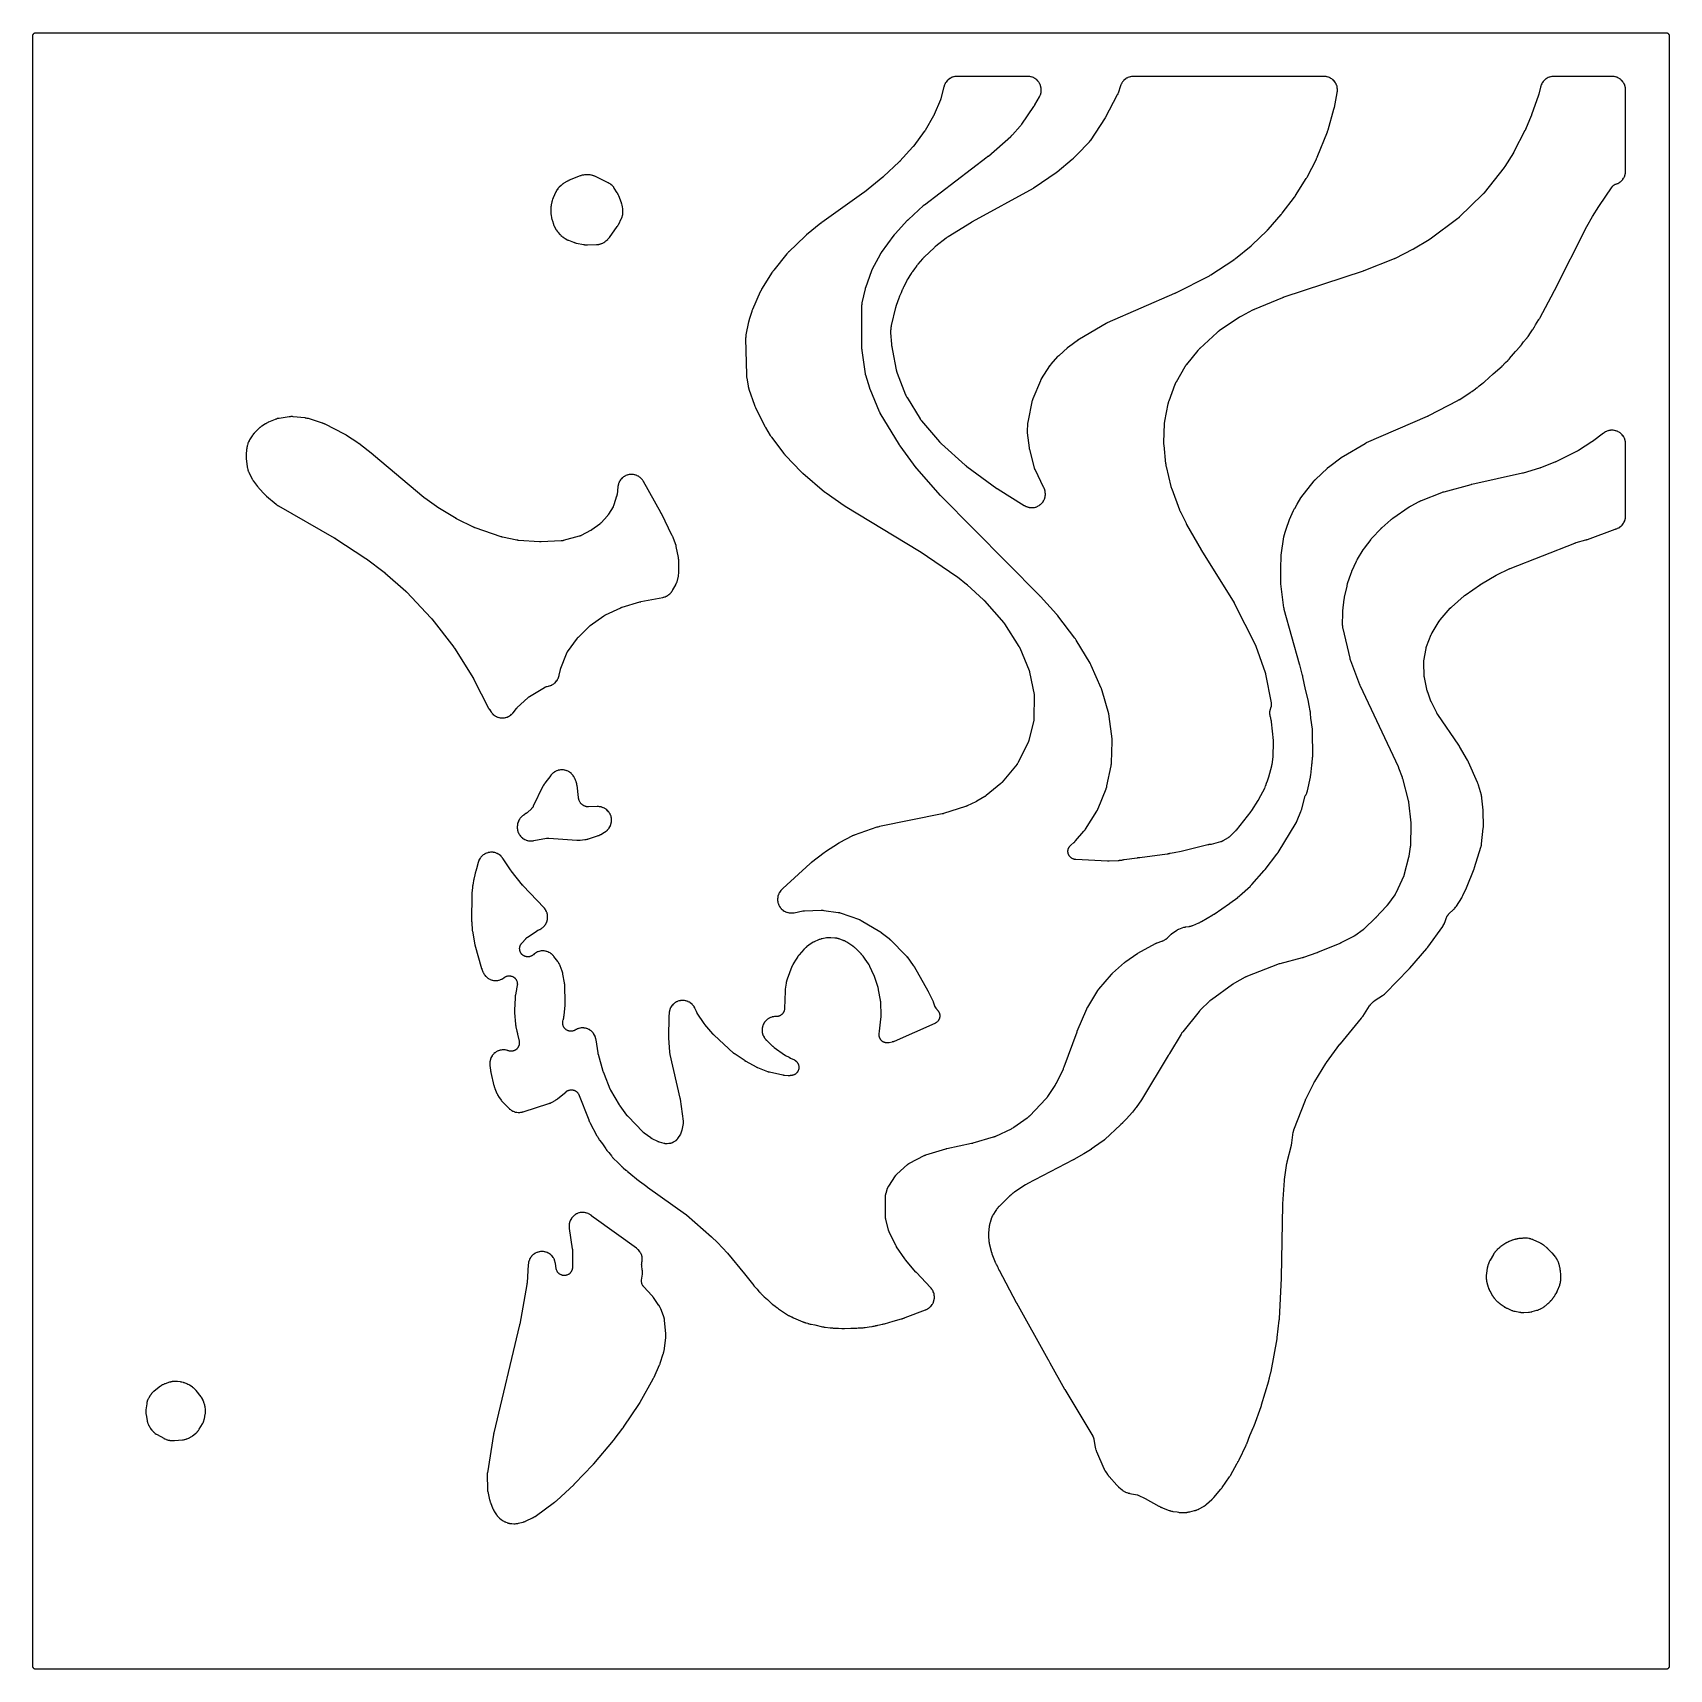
# Model space of a CAD drawing. Header units: millimetres. Extents: x 0 to 300, y 0 to 300.
import ezdxf

# ---------------------------------------------------------------- set-up
doc = ezdxf.new("R2010")
doc.units = ezdxf.units.MM
doc.layers.add('CUT', color=7, linetype='CONTINUOUS')

msp = doc.modelspace()

# ---------------------------------------------------------------- linework, layer by layer
at = {"layer": 'CUT'}
for points in [[(-0.036, 299.6365), (-0.0162, 299.6918), (0.009, 299.745), (0.0392, 299.7954), (0.0743, 299.8427), (0.1137, 299.8863), (0.1573, 299.9257), (0.2046, 299.9608), (0.255, 299.991), (0.3082, 300.0162), (0.3635, 300.036), (0.4206, 300.0503), (0.4788, 300.0589), (0.5522, 300.0625), (1.4375, 300.0625), (2.5582, 300.0625), (140.0684, 300.0625), (193.3882, 300.0625), (298.533, 300.0625), (298.5625, 300.0625), (299.4478, 300.0625), (299.5212, 300.0589), (299.5794, 300.0503), (299.6365, 300.036), (299.6918, 300.0162), (299.745, 299.991), (299.7954, 299.9608), (299.8427, 299.9257), (299.8863, 299.8863), (299.9257, 299.8427), (299.9608, 299.7954), (299.991, 299.745), (300.0162, 299.6918), (300.036, 299.6365), (300.0503, 299.5794), (300.0589, 299.5212), (300.0625, 299.4478), (300.0625, 298.5625), (300.0625, 297.442), (300.0625, 1.467), (300.0625, 1.4375), (300.0625, 0.5522), (300.0589, 0.4788), (300.0503, 0.4206), (300.036, 0.3635), (300.0162, 0.3082), (299.991, 0.255), (299.9608, 0.2046), (299.9257, 0.1573), (299.8863, 0.1137), (299.8427, 0.0743), (299.7954, 0.0392), (299.745, 0.009), (299.6918, -0.0162), (299.6365, -0.036), (299.5794, -0.0503), (299.5212, -0.0589), (299.4478, -0.0625), (298.5625, -0.0625), (1.4375, -0.0625), (0.5522, -0.0625), (0.4788, -0.0589), (0.4206, -0.0503), (0.3635, -0.036), (0.3082, -0.0162), (0.255, 0.009), (0.2046, 0.0392), (0.1573, 0.0743), (0.1137, 0.1137), (0.0743, 0.1573), (0.0392, 0.2046), (0.009, 0.255), (-0.0162, 0.3082), (-0.036, 0.3635), (-0.0503, 0.4206), (-0.0589, 0.4788), (-0.0625, 0.5522), (-0.0625, 1.4375), (-0.0625, 298.5625), (-0.0625, 299.4478), (-0.0589, 299.5212), (-0.0503, 299.5794)], [(81.6533, 147.9728), (81.626, 147.8795), (81.6219, 147.8651), (81.3212, 146.7342), (81.1899, 146.3148), (81.1857, 146.3006), (81.1593, 146.2084), (81.1554, 146.1942), (81.1252, 146.0777), (81.1217, 146.0633), (81.0998, 145.9699), (81.0967, 145.9555), (81.0345, 145.6562), (80.873, 145.0492), (80.8682, 145.0299), (80.8392, 144.904), (80.835, 144.8845), (80.8038, 144.7254), (80.8003, 144.7058), (80.7797, 144.5782), (80.7768, 144.5585), (80.7293, 144.1875), (80.6383, 143.7494), (80.6361, 143.7383), (80.6216, 143.6612), (80.6195, 143.6496), (80.611, 143.5989), (80.6074, 143.5743), (80.5881, 143.4209), (80.5856, 143.3971), (80.582, 143.3559), (80.5812, 143.3447), (80.576, 143.2673), (80.5753, 143.2547), (80.556, 142.8339), (80.4797, 142.2378), (80.4777, 142.2197), (80.4662, 142.1015), (80.4647, 142.0833), (80.4548, 141.9347), (80.4539, 141.9165), (80.4496, 141.7979), (80.4493, 141.7796), (80.4412, 140.321), (80.3757, 138.8898), (80.3752, 138.8751), (80.3732, 138.7801), (80.3731, 138.7655), (80.3734, 138.6461), (80.3737, 138.6315), (80.3763, 138.5364), (80.3769, 138.5218), (80.4259, 137.5771), (80.4244, 137.3047), (80.4246, 137.2838), (80.4286, 137.1479), (80.4296, 137.127), (80.4405, 136.9568), (80.4423, 136.936), (80.4557, 136.8007), (80.4581, 136.7799), (80.473, 136.6692), (80.522, 135.7267), (80.5232, 135.7085), (80.5329, 135.5908), (80.5347, 135.5727), (80.5513, 135.4254), (80.5536, 135.4073), (80.5704, 135.2904), (80.5733, 135.2724), (80.9396, 133.1775), (80.9425, 133.1621), (80.9626, 133.0622), (80.9659, 133.0469), (80.9945, 132.9222), (80.9982, 132.907), (81.0236, 132.8082), (81.0277, 132.7931), (82.2648, 128.4525), (82.27, 128.4352), (82.3055, 128.3234), (82.3113, 128.3062), (82.3601, 128.1672), (82.3664, 128.1503), (82.4086, 128.0408), (82.4153, 128.024), (82.4154, 128.0238), (82.498, 127.8275), (82.5039, 127.8139), (82.5434, 127.7261), (82.5497, 127.7126), (82.5747, 127.6605), (82.5882, 127.6341), (82.6787, 127.4671), (82.7095, 127.4165), (82.8146, 127.2614), (82.8502, 127.2141), (82.9701, 127.0701), (83.0102, 127.0265), (83.1437, 126.8951), (83.1879, 126.8557), (83.3337, 126.7381), (83.3816, 126.7032), (83.5383, 126.6006), (83.5894, 126.5706), (83.7555, 126.4839), (83.8093, 126.4591), (83.9831, 126.3892), (84.0391, 126.3698), (84.219, 126.3174), (84.2766, 126.3037), (84.4607, 126.2693), (84.5194, 126.2613), (84.7061, 126.2452), (84.7653, 126.243), (84.9526, 126.2454), (85.0117, 126.2491), (85.1979, 126.27), (85.2564, 126.2795), (85.4396, 126.3186), (85.4968, 126.3338), (85.6753, 126.3908), (85.7308, 126.4116), (85.9027, 126.486), (85.9559, 126.5121), (86.1196, 126.6031), (86.17, 126.6343), (86.3261, 126.7425), (86.35, 126.7599), (86.3667, 126.7727), (86.3905, 126.7901), (86.4023, 126.7989), (86.4256, 126.8168), (86.4984, 126.8673), (86.5485, 126.8984), (86.6259, 126.9415), (86.6788, 126.9676), (86.7601, 127.0028), (86.8153, 127.0236), (86.8996, 127.0506), (86.9566, 127.0659), (87.0432, 127.0845), (87.1014, 127.094), (87.1894, 127.1041), (87.2483, 127.1079), (87.3369, 127.1092), (87.3958, 127.1072), (87.4841, 127.0998), (87.5426, 127.092), (87.6297, 127.0759), (87.6871, 127.0624), (87.7722, 127.0379), (87.828, 127.0188), (87.9103, 126.986), (87.964, 126.9615), (88.0427, 126.9208), (88.0937, 126.8912), (88.168, 126.8429), (88.2158, 126.8084), (88.285, 126.7531), (88.3292, 126.714), (88.3926, 126.6521), (88.4327, 126.6089), (88.4898, 126.5411), (88.5255, 126.4942), (88.5755, 126.4211), (88.6064, 126.3709), (88.6491, 126.2932), (88.6749, 126.2402), (88.7097, 126.1587), (88.7302, 126.1034), (88.7568, 126.0189), (88.7718, 125.9619), (88.79, 125.8752), (88.7992, 125.8169), (88.8088, 125.7289), (88.8123, 125.67), (88.8132, 125.5814), (88.8109, 125.5225), (88.803, 125.4342), (88.7919, 125.3538), (88.7847, 125.3101), (88.6753, 124.732), (88.6537, 124.6182), (88.5877, 124.2693), (88.4658, 123.6254), (88.4621, 123.6039), (88.4408, 123.4637), (88.438, 123.4421), (88.4177, 123.2655), (88.4156, 123.2438), (88.4045, 123.1025), (88.4032, 123.0807), (88.3074, 120.7819), (88.3069, 120.7636), (88.3056, 120.6449), (88.3057, 120.6267), (88.3085, 120.4778), (88.3091, 120.4595), (88.315, 120.341), (88.3162, 120.3228), (88.4815, 118.2634), (88.4834, 118.2436), (88.498, 118.1152), (88.5006, 118.0955), (88.5242, 117.9352), (88.5275, 117.9156), (88.5505, 117.7885), (88.5544, 117.769), (88.7241, 116.9829), (88.8175, 116.5503), (88.8457, 116.4197), (89.1271, 115.1158), (89.1353, 115.0732), (89.1483, 114.9949), (89.1583, 114.9088), (89.1622, 114.8513), (89.164, 114.7646), (89.1623, 114.707), (89.1557, 114.6205), (89.1485, 114.5633), (89.1337, 114.4779), (89.121, 114.4216), (89.098, 114.3381), (89.08, 114.2833), (89.049, 114.2023), (89.0258, 114.1495), (88.9872, 114.0719), (88.959, 114.0216), (88.9131, 113.9481), (88.8803, 113.9006), (88.8275, 113.8319), (88.7902, 113.7879), (88.7311, 113.7245), (88.6897, 113.6843), (88.6248, 113.6269), (88.5798, 113.5908), (88.5096, 113.5399), (88.4613, 113.5084), (88.3866, 113.4645), (88.3355, 113.4377), (88.2569, 113.4012), (88.2034, 113.3795), (88.1217, 113.3507), (88.0664, 113.3342), (87.9823, 113.3134), (87.9256, 113.3023), (87.8399, 113.2898), (87.7825, 113.2841), (87.6959, 113.2799), (87.6382, 113.2798), (87.5517, 113.2839), (87.4942, 113.2894), (87.4085, 113.3018), (87.3518, 113.3128), (87.2676, 113.3333), (87.1915, 113.3559), (87.1503, 113.3692), (87.0793, 113.394), (87.0653, 113.3987), (87.0106, 113.4163), (86.9824, 113.4247), (86.8001, 113.4736), (86.7426, 113.4861), (86.559, 113.5165), (86.5005, 113.5233), (86.3148, 113.5356), (86.2559, 113.5366), (86.0699, 113.5307), (86.0112, 113.5259), (85.8267, 113.5018), (85.7687, 113.4913), (85.5874, 113.4492), (85.5308, 113.433), (85.3545, 113.3734), (85.2998, 113.3518), (85.1302, 113.2751), (85.0778, 113.2482), (84.9165, 113.1553), (84.867, 113.1235), (84.7156, 113.0152), (84.6695, 112.9786), (84.5294, 112.856), (84.4871, 112.8151), (84.3598, 112.6794), (84.3216, 112.6345), (84.2082, 112.487), (84.1746, 112.4386), (84.0762, 112.2806), (84.0476, 112.2292), (83.9651, 112.0623), (83.9416, 112.0083), (83.8759, 111.8342), (83.8578, 111.7782), (83.8095, 111.5984), (83.797, 111.5409), (83.7665, 111.3573), (83.7597, 111.2988), (83.7474, 111.1131), (83.7463, 111.0543), (83.7523, 110.8657), (83.754, 110.8363), (83.7586, 110.779), (83.76, 110.7643), (83.7701, 110.6691), (83.7718, 110.6545), (83.8863, 109.7776), (83.8884, 109.7629), (83.9034, 109.6672), (83.9058, 109.6525), (83.9276, 109.5328), (83.9304, 109.5182), (83.9501, 109.4233), (83.9533, 109.4088), (84.5275, 106.9482), (84.5305, 106.9357), (84.5512, 106.8548), (84.5545, 106.8424), (84.568, 106.7941), (84.5754, 106.7695), (84.6271, 106.6109), (84.6356, 106.5866), (84.6532, 106.5396), (84.6578, 106.5276), (84.6887, 106.4501), (84.6935, 106.4382), (85.0682, 105.5532), (85.0744, 105.5391), (85.1156, 105.4484), (85.1221, 105.4345), (85.1482, 105.3807), (85.1623, 105.3534), (85.2582, 105.1789), (85.2737, 105.1525), (85.3051, 105.1016), (85.3134, 105.0886), (85.3679, 105.0052), (85.3765, 104.9925), (85.8627, 104.2892), (85.8704, 104.2783), (85.9214, 104.2079), (85.9294, 104.1971), (85.961, 104.1555), (85.9777, 104.1346), (86.0889, 104.0009), (86.1064, 103.9808), (86.1416, 103.9421), (86.1507, 103.9323), (86.2107, 103.8694), (86.22, 103.8598), (87.2437, 102.8317), (87.2544, 102.8212), (87.3247, 102.754), (87.3357, 102.7438), (87.3789, 102.7046), (87.4015, 102.685), (87.5496, 102.5633), (87.5977, 102.5277), (87.755, 102.4228), (87.8063, 102.3921), (87.9733, 102.3034), (88.0275, 102.278), (88.2024, 102.2064), (88.2588, 102.1865), (88.4401, 102.1326), (88.4982, 102.1185), (88.6839, 102.0829), (88.7431, 102.0746), (88.9314, 102.0577), (88.9912, 102.0553), (89.1803, 102.0573), (89.24, 102.0609), (89.4279, 102.0816), (89.4869, 102.0911), (89.6744, 102.131), (89.7035, 102.138), (89.76, 102.153), (89.7744, 102.157), (89.8677, 102.1843), (89.882, 102.1887), (94.6123, 103.7009), (94.6268, 103.7057), (94.7202, 103.7382), (94.7345, 103.7434), (94.7901, 103.7643), (94.8183, 103.7758), (94.9996, 103.8548), (95.0272, 103.8677), (95.0804, 103.8941), (95.094, 103.9011), (95.1814, 103.9474), (95.1948, 103.9547), (95.7279, 104.2546), (95.7392, 104.2611), (95.8122, 104.3042), (95.8233, 104.311), (95.8666, 104.3379), (95.8885, 104.3521), (96.0284, 104.4477), (96.0496, 104.4629), (96.0904, 104.4934), (96.1007, 104.5014), (96.1674, 104.5536), (96.1776, 104.5618), (97.7504, 105.8501), (97.7858, 105.8777), (97.852, 105.9266), (97.9268, 105.9762), (97.9781, 106.0068), (98.0575, 106.0488), (98.1117, 106.0741), (98.1948, 106.1079), (98.2512, 106.1277), (98.3373, 106.1531), (98.3954, 106.1672), (98.4836, 106.1839), (98.5428, 106.192), (98.6323, 106.1999), (98.692, 106.2021), (98.7818, 106.201), (98.8414, 106.1973), (98.9306, 106.1872), (98.9896, 106.1776), (99.0774, 106.1587), (99.1351, 106.1432), (99.2206, 106.1157), (99.2765, 106.0945), (99.3588, 106.0586), (99.4123, 106.032), (99.4906, 105.988), (99.5412, 105.9562), (99.6147, 105.9047), (99.6618, 105.868), (99.7299, 105.8094), (99.7731, 105.7681), (99.835, 105.7031), (99.8886, 105.6407), (99.917, 105.6059), (100.0399, 105.4475), (101.8946, 100.6809), (101.9015, 100.664), (101.9476, 100.5553), (101.955, 100.5387), (101.9683, 100.5098), (101.9988, 100.4348), (102.0068, 100.4163), (102.0741, 100.2659), (102.0827, 100.2476), (102.1403, 100.1296), (102.1495, 100.1116), (103.3397, 97.8709), (103.3478, 97.856), (103.402, 97.7605), (103.4106, 97.746), (103.482, 97.628), (103.491, 97.6137), (103.5505, 97.5214), (103.5599, 97.5073), (103.5841, 97.4719), (103.6691, 97.3136), (103.6743, 97.3041), (103.7112, 97.238), (103.7168, 97.2282), (103.7419, 97.1854), (103.7544, 97.165), (103.8347, 97.0394), (103.8474, 97.0202), (103.8702, 96.9875), (103.8765, 96.9786), (103.9203, 96.918), (103.9275, 96.9082), (104.4056, 96.2736), (105.0158, 95.3834), (105.0282, 95.3659), (105.1112, 95.2538), (105.1242, 95.2368), (105.2332, 95.1), (105.2468, 95.0834), (105.3375, 94.9775), (105.3518, 94.9615), (105.5848, 94.7083), (106.0604, 94.077), (106.068, 94.0671), (106.118, 94.0036), (106.1257, 93.9939), (106.1566, 93.9564), (106.1727, 93.9375), (106.2803, 93.8169), (106.2972, 93.7987), (106.3311, 93.7638), (106.3398, 93.755), (106.3973, 93.6982), (106.4062, 93.6895), (107.3273, 92.8153), (107.8212, 92.2787), (107.8354, 92.2638), (107.9294, 92.1684), (107.9442, 92.154), (108.0662, 92.0384), (108.0814, 92.0245), (108.1818, 91.9358), (108.1974, 91.9224), (108.7333, 91.4808), (108.7432, 91.4715), (108.8102, 91.4109), (108.8206, 91.4017), (108.9063, 91.3275), (108.9169, 91.3186), (108.9866, 91.2611), (108.9974, 91.2524), (109.283, 91.0277), (111.02, 89.5959), (111.0276, 89.5897), (111.0809, 89.5472), (111.0892, 89.5408), (111.1565, 89.489), (111.1647, 89.4828), (111.2186, 89.4428), (111.2275, 89.4363), (112.0676, 88.8365), (112.5423, 88.463), (112.5479, 88.4587), (112.5872, 88.4285), (112.5933, 88.4239), (112.6427, 88.3869), (112.6487, 88.3825), (112.6882, 88.3537), (112.6947, 88.3491), (119.6518, 83.4214), (119.661, 83.4148), (119.6823, 83.3992), (119.6914, 83.3925), (119.7025, 83.3842), (119.7115, 83.3774), (119.7325, 83.3613), (119.7415, 83.3544), (119.7517, 83.3463), (119.7606, 83.3392), (119.7811, 83.3226), (119.7899, 83.3155), (119.8006, 83.3067), (119.8092, 83.2994), (119.8294, 83.2823), (119.838, 83.2749), (124.4384, 79.2648), (125.5478, 78.1736), (127.3582, 76.2252), (130.4683, 72.4562), (132.1765, 70.2957), (132.1875, 70.2822), (132.2604, 70.1953), (132.2718, 70.1821), (132.3665, 70.0757), (132.3783, 70.0628), (132.4561, 69.9803), (132.4683, 69.9677), (132.7737, 69.6624), (133.1193, 69.2435), (133.1264, 69.235), (133.1767, 69.1763), (133.1843, 69.1676), (133.218, 69.1298), (133.2346, 69.1119), (133.3405, 69.0023), (133.3571, 68.9858), (133.3866, 68.9576), (133.3947, 68.95), (133.4509, 68.8982), (133.4601, 68.8899), (133.5504, 68.81), (133.7095, 68.6225), (133.7179, 68.6129), (133.7727, 68.5509), (133.7813, 68.5415), (133.8151, 68.505), (133.8327, 68.4866), (133.9501, 68.37), (133.9685, 68.3525), (134.0053, 68.3189), (134.0148, 68.3105), (134.0771, 68.256), (134.0868, 68.2477), (134.7119, 67.7241), (135.2111, 67.2249), (135.221, 67.2152), (135.2865, 67.1526), (135.2967, 67.1431), (135.337, 67.1065), (135.358, 67.0882), (135.4973, 66.9726), (135.5192, 66.9553), (135.5626, 66.9226), (135.5738, 66.9143), (135.6474, 66.8615), (135.6588, 66.8535), (136.1153, 66.5414), (136.3867, 66.3013), (136.3949, 66.2943), (136.4522, 66.2454), (136.4609, 66.2382), (136.499, 66.2068), (136.5177, 66.1921), (136.6361, 66.1025), (136.6546, 66.089), (136.6872, 66.0663), (136.6961, 66.0602), (136.7079, 66.0523), (136.8749, 65.9124), (136.883, 65.9057), (136.9395, 65.86), (136.948, 65.8533), (136.9856, 65.824), (137.004, 65.8102), (137.1202, 65.7266), (137.1384, 65.714), (137.1703, 65.6928), (137.179, 65.6871), (137.2396, 65.6484), (137.2495, 65.6422), (138.5542, 64.8423), (138.5652, 64.8358), (138.6362, 64.7943), (138.6472, 64.788), (138.6905, 64.764), (138.7129, 64.7521), (138.859, 64.6787), (138.9646, 64.6226), (138.9869, 64.6114), (139.0309, 64.5903), (139.0422, 64.5851), (139.116, 64.5516), (139.1274, 64.5465), (139.443, 64.4113), (141.1932, 63.6542), (141.2055, 63.649), (141.2857, 63.6164), (141.2981, 63.6115), (141.3467, 63.593), (141.3719, 63.5841), (141.4179, 63.5689), (141.4318, 63.5636), (141.4562, 63.555), (141.6154, 63.5024), (141.6401, 63.4948), (141.6887, 63.4811), (141.7011, 63.4777), (141.7823, 63.4566), (141.7949, 63.4535), (142.0574, 63.3912), (142.0944, 63.3764), (142.1085, 63.3709), (142.2005, 63.3367), (142.2147, 63.3317), (142.2705, 63.3125), (142.2993, 63.3034), (142.4878, 63.2492), (142.517, 63.2416), (142.5744, 63.2281), (142.5891, 63.2249), (142.6852, 63.2049), (142.7, 63.202), (143.3613, 63.0819), (144.7714, 62.7475), (144.7904, 62.7433), (144.9144, 62.7182), (144.9336, 62.7146), (145.0901, 62.688), (145.1093, 62.6851), (145.2347, 62.668), (145.254, 62.6657), (146.1856, 62.5694), (146.2648, 62.5567), (146.2777, 62.5548), (146.328, 62.5479), (146.3539, 62.545), (146.5221, 62.5293), (146.548, 62.5274), (146.5988, 62.5249), (146.6118, 62.5244), (146.6235, 62.5241), (146.719, 62.5142), (146.7334, 62.5129), (146.827, 62.5055), (146.8414, 62.5045), (146.9591, 62.4981), (146.9736, 62.4974), (147.0674, 62.4945), (147.0819, 62.4943), (147.7047, 62.4901), (148.3048, 62.4365), (148.3246, 62.4351), (148.4531, 62.4278), (148.4729, 62.4271), (148.6343, 62.4233), (148.6542, 62.4232), (148.7829, 62.4245), (148.8027, 62.425), (149.9641, 62.475), (150.5495, 62.471), (150.5694, 62.4712), (150.6988, 62.4747), (150.7187, 62.4755), (150.8808, 62.4852), (150.9007, 62.4867), (151.0296, 62.4987), (151.0494, 62.5009), (151.2965, 62.5322), (152.0778, 62.5658), (152.0987, 62.5671), (152.2341, 62.5777), (152.2549, 62.5796), (152.4242, 62.5988), (152.4449, 62.6015), (152.5792, 62.6215), (152.5998, 62.6249), (153.3575, 62.7646), (153.8811, 62.821), (153.903, 62.8238), (154.0449, 62.8444), (154.0667, 62.848), (154.2436, 62.8804), (154.2653, 62.8848), (154.4053, 62.9158), (154.4267, 62.9209), (154.5124, 62.9432), (154.5713, 62.9528), (154.5924, 62.9566), (154.7635, 62.9909), (154.7844, 62.9955), (154.9198, 63.0276), (154.9405, 63.0329), (155.1977, 63.1038), (155.7282, 63.2016), (155.7443, 63.2048), (155.8488, 63.227), (155.8649, 63.2307), (155.9952, 63.2622), (156.0111, 63.2663), (156.1143, 63.2942), (156.1301, 63.2987), (157.7579, 63.7879), (159.2519, 64.1767), (159.2661, 64.1806), (159.3583, 64.207), (159.3724, 64.2112), (159.4274, 64.2285), (159.4553, 64.238), (159.6327, 64.3033), (159.687, 64.3264), (159.7862, 64.3745), (159.8341, 64.3902), (159.8477, 64.3949), (159.9361, 64.4262), (159.9497, 64.4312), (163.6321, 65.8386), (163.6458, 65.844), (163.7344, 65.8804), (163.748, 65.8862), (163.8006, 65.9093), (163.8273, 65.9218), (163.9962, 66.0062), (164.0476, 66.0351), (164.2052, 66.1343), (164.2535, 66.168), (164.4006, 66.2822), (164.4454, 66.3205), (164.5806, 66.4486), (164.6214, 66.4911), (164.7434, 66.6318), (164.7798, 66.6781), (164.8874, 66.8301), (164.9191, 66.8798), (165.0113, 67.0416), (165.038, 67.0941), (165.1139, 67.2642), (165.1353, 67.3191), (165.1941, 67.4958), (165.21, 67.5525), (165.2513, 67.7341), (165.2615, 67.7922), (165.2848, 67.9769), (165.2893, 68.0357), (165.2943, 68.2219), (165.293, 68.2807), (165.2798, 68.4665), (165.2727, 68.525), (165.2413, 68.7086), (165.2285, 68.7661), (165.1793, 68.9457), (165.1609, 69.0017), (165.0943, 69.1756), (165.0705, 69.2295), (164.9872, 69.3961), (164.9582, 69.4474), (164.859, 69.6049), (164.8251, 69.6532), (164.7093, 69.8023), (164.6906, 69.8251), (164.6532, 69.8688), (164.6434, 69.8798), (164.5793, 69.9509), (164.5693, 69.9617), (162.0005, 72.6712), (161.9966, 72.6753), (161.9876, 72.6849), (161.9838, 72.689), (161.9746, 72.699), (161.9699, 72.7041), (161.959, 72.7161), (161.9543, 72.7212), (161.949, 72.7272), (161.9443, 72.7324), (161.9336, 72.7446), (161.929, 72.7499), (161.9266, 72.7525), (161.9213, 72.7588), (161.9088, 72.7734), (161.9035, 72.7797), (160.0032, 75.0497), (159.9963, 75.058), (159.9804, 75.0775), (159.9736, 75.086), (159.9655, 75.0962), (159.9588, 75.1046), (159.9434, 75.1244), (159.9369, 75.1329), (159.9294, 75.1428), (159.9229, 75.1514), (159.908, 75.1716), (159.9016, 75.1803), (159.8939, 75.191), (159.8877, 75.1997), (159.8732, 75.2203), (159.8671, 75.2291), (158.3662, 77.4173), (158.3624, 77.4229), (158.3534, 77.4362), (158.3518, 77.4386), (158.335, 77.4647), (158.3022, 77.5175), (158.2912, 77.5357), (158.2768, 77.5616), (158.2399, 77.6309), (158.2247, 77.661), (157.0104, 80.1657), (157.0056, 80.1758), (156.9992, 80.1894), (156.9813, 80.2302), (156.9531, 80.2988), (156.9412, 80.3294), (156.9305, 80.3605), (156.9074, 80.4311), (156.8947, 80.4737), (156.8907, 80.4882), (156.8879, 80.499), (156.3903, 82.4204), (156.388, 82.4296), (156.3844, 82.444), (156.3789, 82.4678), (156.3719, 82.4998), (156.3661, 82.5284), (156.3654, 82.5324), (156.3575, 82.5829), (156.3487, 82.6521), (156.3428, 82.7181), (156.3403, 82.7648), (156.3391, 82.8036), (156.3389, 82.8162), (156.3389, 82.8258), (156.3424, 86.7253), (156.3425, 86.7371), (156.3427, 86.7529), (156.3446, 86.7999), (156.3482, 86.855), (156.3573, 86.9358), (156.3696, 87.0136), (156.3861, 87.0942), (156.4001, 87.1494), (156.413, 87.1954), (156.4176, 87.2102), (156.4212, 87.2214), (156.7229, 88.1502), (156.7261, 88.1599), (156.7311, 88.1748), (156.7398, 88.1994), (156.7519, 88.2322), (156.7632, 88.2611), (156.7649, 88.2652), (156.7871, 88.315), (156.8194, 88.382), (156.8525, 88.4443), (156.8776, 88.4873), (156.8993, 88.5226), (156.9066, 88.5339), (156.9121, 88.5424), (158.1451, 90.4032), (158.1528, 90.4146), (158.1633, 90.43), (158.1959, 90.4745), (158.2524, 90.5471), (158.2781, 90.5786), (158.3052, 90.6088), (158.3682, 90.6759), (158.4072, 90.7149), (158.4207, 90.7277), (158.4308, 90.7371), (160.3638, 92.5032), (160.3711, 92.5098), (160.3824, 92.5199), (160.4014, 92.5364), (160.4271, 92.5581), (160.4503, 92.5771), (160.4536, 92.5797), (160.4958, 92.611), (160.5546, 92.6521), (160.6118, 92.6889), (160.6532, 92.7134), (160.688, 92.733), (160.6994, 92.7391), (160.7081, 92.7436), (163.3983, 94.1406), (163.4074, 94.1453), (163.4216, 94.1524), (163.4452, 94.1639), (163.4771, 94.1789), (163.5056, 94.1916), (163.5284, 94.2014), (163.5415, 94.2069), (163.5464, 94.2089), (163.5751, 94.22), (163.6392, 94.2437), (163.6779, 94.257), (163.6911, 94.2612), (163.7009, 94.2642), (167.3923, 95.3932), (167.4021, 95.3961), (167.4248, 95.4028), (167.4346, 95.4056), (167.4465, 95.4089), (167.4563, 95.4116), (167.4792, 95.4178), (167.489, 95.4204), (167.5003, 95.4233), (167.5102, 95.4258), (167.5332, 95.4314), (167.5431, 95.4338), (167.5552, 95.4366), (167.5651, 95.4388), (167.5882, 95.444), (167.5981, 95.4461), (172.1242, 96.3943), (172.1359, 96.3969), (172.2124, 96.4145), (172.2241, 96.4174), (172.3196, 96.4414), (172.3313, 96.4445), (172.4069, 96.4652), (172.4185, 96.4685), (176.1172, 97.56), (176.1275, 97.5631), (176.1993, 97.5857), (176.2099, 97.5892), (176.2567, 97.6049), (176.2791, 97.6129), (176.4177, 97.6656), (176.4389, 97.6741), (176.4754, 97.6896), (176.4853, 97.6939), (176.5532, 97.7242), (176.5642, 97.7292), (179.414, 99.0691), (179.4258, 99.0748), (179.5024, 99.1129), (179.5141, 99.1188), (179.5596, 99.1427), (179.5826, 99.1555), (179.7302, 99.2414), (179.7527, 99.2552), (179.7959, 99.2829), (179.8069, 99.2901), (179.8778, 99.3379), (179.8886, 99.3454), (182.3203, 101.0627), (182.3318, 101.071), (182.4061, 101.1262), (182.4174, 101.1348), (182.4613, 101.169), (182.4833, 101.187), (182.6235, 101.3075), (182.6447, 101.3265), (182.6851, 101.3647), (182.6953, 101.3746), (182.761, 101.4397), (182.771, 101.4499), (185.7382, 104.5335), (185.7477, 104.5436), (185.8087, 104.6101), (185.818, 104.6204), (185.8538, 104.6612), (185.8716, 104.6825), (185.9841, 104.8235), (186.0009, 104.8456), (186.0327, 104.8895), (186.0408, 104.9008), (186.092, 104.9751), (186.0998, 104.9866), (187.4194, 106.9963), (187.43, 107.013), (187.4971, 107.1228), (187.5071, 107.1399), (187.5866, 107.2803), (187.5961, 107.2977), (187.6557, 107.4117), (187.6646, 107.4294), (188.9427, 110.0818), (188.9487, 110.0947), (188.9871, 110.1793), (188.9928, 110.1924), (189.0384, 110.2998), (189.0438, 110.313), (189.0781, 110.3994), (189.0832, 110.4127), (191.4602, 116.8498), (191.4655, 116.8641), (191.4711, 116.8788), (191.473, 116.8837), (191.4777, 116.8957), (191.4797, 116.9009), (191.482, 116.9068), (191.4841, 116.912), (191.4889, 116.924), (191.4907, 116.9284), (191.4947, 116.9381), (191.5004, 116.9518), (191.503, 116.9579), (193.2588, 121.0777), (193.2653, 121.0925), (193.2807, 121.127), (193.2874, 121.1417), (193.2958, 121.1595), (193.3028, 121.174), (193.3194, 121.2078), (193.3266, 121.2223), (193.3351, 121.2387), (193.3426, 121.253), (193.3604, 121.2863), (193.3682, 121.3004), (193.3778, 121.3176), (193.3859, 121.3316), (193.4049, 121.3642), (193.4131, 121.3781), (195.2773, 124.4424), (195.2822, 124.4504), (195.2899, 124.4627), (195.3028, 124.4829), (195.3205, 124.5097), (195.3366, 124.5333), (195.3497, 124.5518), (195.3572, 124.5623), (195.3601, 124.5662), (195.377, 124.5886), (195.4153, 124.6379), (195.4388, 124.6669), (195.447, 124.6766), (195.4531, 124.6837), (197.7757, 127.3707), (197.7851, 127.3815), (197.8074, 127.4064), (197.817, 127.417), (197.8289, 127.4299), (197.8387, 127.4404), (197.8617, 127.4646), (197.8717, 127.4749), (197.8832, 127.4866), (197.8933, 127.4968), (197.9172, 127.5203), (197.9274, 127.5302), (197.9401, 127.5423), (197.9505, 127.5521), (197.9751, 127.5748), (197.9857, 127.5845), (200.1695, 129.5411), (200.1803, 129.5507), (200.2057, 129.5727), (200.2167, 129.5821), (200.2302, 129.5934), (200.2413, 129.6026), (200.2674, 129.6238), (200.2787, 129.6329), (200.2917, 129.6431), (200.3031, 129.6519), (200.3299, 129.6723), (200.3414, 129.6809), (200.3556, 129.6914), (200.3673, 129.6998), (200.3947, 129.7193), (200.4066, 129.7276), (202.4424, 131.1275), (202.4512, 131.1334), (202.4718, 131.1473), (202.4807, 131.1531), (202.4916, 131.1602), (202.5005, 131.166), (202.5214, 131.1793), (202.5304, 131.185), (202.5408, 131.1914), (202.5499, 131.197), (202.5711, 131.2098), (202.5803, 131.2152), (202.5915, 131.2218), (202.6007, 131.2272), (202.6222, 131.2395), (202.6315, 131.2447), (205.8344, 133.0272), (205.8434, 133.0321), (205.8573, 133.0396), (205.8805, 133.0517), (205.9118, 133.0676), (205.9399, 133.0811), (205.9623, 133.0915), (205.9752, 133.0973), (205.98, 133.0994), (206.0082, 133.1114), (206.0714, 133.1368), (206.1096, 133.1512), (206.1226, 133.1558), (206.1323, 133.1591), (207.0289, 133.4625), (207.042, 133.4671), (207.1268, 133.498), (207.1398, 133.5029), (207.1903, 133.5227), (207.2159, 133.5334), (207.3785, 133.6058), (207.4281, 133.6307), (207.5812, 133.7166), (207.6283, 133.746), (207.7728, 133.8457), (207.8169, 133.8793), (207.9534, 133.9934), (207.9743, 134.0117), (208.0143, 134.0484), (208.0244, 134.0579), (208.0894, 134.1205), (208.0993, 134.1302), (208.573, 134.6074), (208.5797, 134.6141), (208.5901, 134.6244), (208.6076, 134.6412), (208.6313, 134.6634), (208.6527, 134.6827), (208.6699, 134.6978), (208.6798, 134.7064), (208.6835, 134.7095), (208.7054, 134.7275), (208.7546, 134.7669), (208.7847, 134.7898), (208.795, 134.7973), (208.8026, 134.8029), (209.7401, 135.4738), (209.7488, 135.48), (209.7625, 135.4895), (209.7853, 135.5049), (209.8162, 135.5251), (209.844, 135.5425), (209.8479, 135.5449), (209.8982, 135.573), (209.9679, 135.6092), (210.0355, 135.6407), (210.084, 135.661), (210.1247, 135.6768), (210.138, 135.6816), (210.1482, 135.6852), (211.0646, 136.0041), (211.0751, 136.0077), (211.0914, 136.0131), (211.1185, 136.0217), (211.1549, 136.0326), (211.1875, 136.0417), (211.2134, 136.0484), (211.2283, 136.0521), (211.2338, 136.0535), (211.2662, 136.0607), (211.3386, 136.0753), (211.3822, 136.083), (211.397, 136.0852), (211.408, 136.0868), (211.9443, 136.1613), (211.957, 136.1632), (212.0396, 136.1765), (212.0523, 136.1787), (212.1018, 136.1877), (212.127, 136.1929), (212.2879, 136.2295), (212.3375, 136.2431), (212.4947, 136.2934), (212.519, 136.3017), (212.5662, 136.3191), (212.5782, 136.3237), (212.6561, 136.3542), (212.668, 136.3591), (213.8191, 136.8395), (213.8375, 136.8476), (213.9559, 136.9017), (213.974, 136.9104), (214.1203, 136.9832), (214.1381, 136.9925), (214.2526, 137.0544), (214.2701, 137.0642), (216.3583, 138.2851), (216.3675, 138.2906), (216.4312, 138.3294), (216.441, 138.3354), (216.5195, 138.3853), (216.5289, 138.3915), (216.5902, 138.432), (216.6002, 138.4388), (219.3927, 140.3697), (219.396, 140.372), (219.4188, 140.388), (219.4223, 140.3905), (219.4505, 140.4106), (219.454, 140.4131), (219.4762, 140.4291), (219.4798, 140.4318), (220.9356, 141.5007), (220.9486, 141.5105), (221.0322, 141.5754), (221.0449, 141.5856), (221.1475, 141.6699), (221.16, 141.6804), (221.2399, 141.7497), (221.252, 141.7605), (223.2344, 143.5775), (223.2453, 143.5878), (223.316, 143.6559), (223.3267, 143.6665), (223.4131, 143.7541), (223.4236, 143.765), (223.4907, 143.8365), (223.5009, 143.8477), (225.7766, 146.3993), (225.7836, 146.4073), (225.8315, 146.463), (225.8388, 146.4716), (225.8973, 146.5422), (225.9043, 146.5508), (225.9495, 146.6075), (225.9568, 146.6168), (228.0958, 149.4104), (228.1054, 149.4233), (228.1665, 149.5076), (228.1757, 149.5207), (228.2495, 149.6286), (228.2584, 149.642), (228.3149, 149.7295), (228.3234, 149.743), (231.6268, 155.1723), (231.6325, 155.1819), (231.6717, 155.2491), (231.6775, 155.2592), (231.7023, 155.3038), (231.7139, 155.3255), (231.783, 155.4624), (231.7932, 155.4838), (231.8103, 155.5211), (231.8148, 155.5313), (231.8455, 155.6019), (231.8503, 155.6134), (232.5176, 157.2422), (232.5247, 157.2604), (232.5691, 157.3797), (232.5756, 157.3982), (232.6264, 157.5496), (232.6323, 157.5682), (232.6688, 157.6901), (232.6741, 157.709), (233.3031, 160.0911), (233.3845, 160.2123), (233.4138, 160.2609), (233.4992, 160.4186), (233.5238, 160.4697), (233.5939, 160.6347), (233.6136, 160.6879), (233.6685, 160.8612), (233.6765, 160.8885), (233.6907, 160.942), (233.6942, 160.9557), (233.7157, 161.0454), (233.7189, 161.0592), (234.2513, 163.5265), (234.2543, 163.5413), (234.2726, 163.6378), (234.2752, 163.6527), (234.2951, 163.7744), (234.2974, 163.7893), (234.3108, 163.8866), (234.3126, 163.9016), (234.5212, 165.7602), (234.5225, 165.7733), (234.5302, 165.8584), (234.5312, 165.8715), (234.5385, 165.9785), (234.5393, 165.9916), (234.5432, 166.0769), (234.5437, 166.09), (234.5474, 166.2429), (234.6461, 167.0067), (234.6484, 167.0267), (234.6608, 167.1574), (234.6624, 167.1775), (234.6725, 167.3418), (234.6734, 167.362), (234.677, 167.4932), (234.6772, 167.5134), (234.6511, 171.8424), (234.6507, 171.8626), (234.6455, 171.9936), (234.6443, 172.0137), (234.6323, 172.1777), (234.6305, 172.1978), (234.6165, 172.3282), (234.614, 172.3482), (234.3265, 174.3803), (234.2775, 175.2143), (234.2768, 175.225), (234.2711, 175.299), (234.2701, 175.3101), (234.2655, 175.3586), (234.2628, 175.3819), (234.2433, 175.527), (234.2398, 175.5493), (234.2331, 175.5879), (234.2312, 175.5984), (234.2174, 175.6705), (234.215, 175.6822), (233.9978, 176.7045), (233.9059, 177.3537), (233.9038, 177.3678), (233.8885, 177.4597), (233.886, 177.4738), (233.8641, 177.5887), (233.8613, 177.6028), (233.8416, 177.6939), (233.8385, 177.7078), (233.3767, 179.6272), (232.8848, 181.9418), (232.883, 181.9504), (232.8695, 182.0095), (232.8673, 182.0186), (232.8494, 182.0921), (232.8472, 182.101), (232.8321, 182.1588), (232.8296, 182.1682), (232.3529, 183.8829), (232.2957, 184.1208), (232.2945, 184.1257), (232.2859, 184.1601), (232.2845, 184.1654), (232.2734, 184.2082), (232.272, 184.2134), (232.263, 184.2471), (232.2615, 184.2527), (229.4678, 194.2618), (229.4636, 194.2772), (229.4542, 194.3134), (229.4503, 194.3289), (229.4457, 194.3479), (229.4421, 194.3635), (229.434, 194.4), (229.4307, 194.4157), (229.427, 194.4336), (229.424, 194.4494), (229.4171, 194.4861), (229.4144, 194.5019), (229.4141, 194.5037), (229.4112, 194.5207), (229.4088, 194.5365), (229.4033, 194.5733), (229.4011, 194.5891), (228.8273, 198.9965), (228.8254, 199.0128), (228.8211, 199.051), (228.8194, 199.0674), (228.8176, 199.0874), (228.8162, 199.1039), (228.8133, 199.1422), (228.8122, 199.1587), (228.8112, 199.1775), (228.8111, 199.1797), (228.8099, 199.2113), (228.8094, 199.2277), (228.809, 199.2478), (228.8088, 199.2643), (228.8087, 199.3027), (228.8089, 199.3192), (228.8533, 201.9971), (228.8871, 203.9767), (228.8874, 203.9911), (228.8886, 204.0249), (228.8892, 204.0394), (228.89, 204.057), (228.8909, 204.0715), (228.8931, 204.1052), (228.8941, 204.1196), (228.8955, 204.1362), (228.8968, 204.1506), (228.9001, 204.1843), (228.9016, 204.1987), (228.9036, 204.2162), (228.9053, 204.2306), (228.9097, 204.2641), (228.9117, 204.2784), (229.4034, 207.6272), (229.6131, 208.4917), (229.9365, 209.3815), (230.0779, 209.7707), (230.1843, 210.0633), (230.4446, 210.7796), (231.1761, 212.4568), (231.357, 212.7968), (231.3746, 212.8299), (231.3758, 212.8322), (231.8017, 213.6326), (232.4959, 214.7376), (234.9547, 217.8895), (234.9649, 217.9024), (234.9891, 217.9322), (234.9996, 217.9449), (235.0125, 217.9603), (235.0232, 217.9728), (235.0485, 218.0018), (235.0594, 218.0141), (235.0721, 218.0281), (235.0833, 218.0402), (235.1096, 218.0682), (235.1209, 218.0801), (235.135, 218.0945), (235.1466, 218.1062), (235.1739, 218.1332), (235.1857, 218.1447), (237.3681, 220.2268), (237.3782, 220.2363), (237.4019, 220.2582), (237.4121, 220.2675), (237.4247, 220.2788), (237.4351, 220.2879), (237.4594, 220.3091), (237.4699, 220.3181), (237.4821, 220.3283), (237.4927, 220.3372), (237.5177, 220.3576), (237.5285, 220.3663), (237.5417, 220.3767), (237.5526, 220.3852), (237.5783, 220.4049), (237.5893, 220.4132), (240.0953, 222.2748), (240.1053, 222.2821), (240.1285, 222.2989), (240.1385, 222.306), (240.1508, 222.3146), (240.1548, 222.3174), (240.1726, 222.3295), (240.1828, 222.3363), (240.1946, 222.3441), (240.2049, 222.3508), (240.229, 222.3663), (240.2394, 222.3729), (240.2521, 222.3808), (240.2626, 222.3873), (240.2872, 222.4021), (240.2977, 222.4084), (244.3165, 224.7618), (244.3281, 224.7684), (244.3552, 224.7838), (244.3669, 224.7903), (244.3812, 224.7981), (244.3929, 224.8044), (244.4205, 224.819), (244.4324, 224.8251), (244.4461, 224.8321), (244.458, 224.838), (244.486, 224.8517), (244.498, 224.8575), (244.5128, 224.8645), (244.5249, 224.8701), (244.5533, 224.883), (244.5655, 224.8884), (255.7513, 229.7635), (255.7601, 229.7674), (255.821, 229.7951), (255.8303, 229.7995), (255.9056, 229.8353), (255.9147, 229.8397), (255.9737, 229.869), (255.9833, 229.8739), (261.3145, 232.6432), (261.3146, 232.6432), (261.3504, 232.6618), (261.3621, 232.668), (261.4376, 232.7094), (261.4492, 232.7159), (261.5428, 232.7699), (261.5542, 232.7767), (261.6279, 232.8214), (261.6391, 232.8284), (263.573, 234.0609), (263.5839, 234.0681), (263.6544, 234.1152), (263.6652, 234.1226), (263.7524, 234.1837), (263.763, 234.1913), (263.8314, 234.2414), (263.8419, 234.2492), (264.5125, 234.7638), (264.6775, 234.8747), (264.6925, 234.8851), (264.789, 234.9543), (264.8036, 234.9652), (264.922, 235.0556), (264.9363, 235.0669), (265.0284, 235.1419), (265.0424, 235.1536), (265.2121, 235.3005), (265.9368, 235.8565), (265.947, 235.8645), (266.0127, 235.9173), (266.0227, 235.9255), (266.1038, 235.9935), (266.1137, 236.0019), (266.1771, 236.0574), (266.1867, 236.0661), (267.7847, 237.5277), (269.4117, 238.9362), (269.4251, 238.9482), (269.5111, 239.0273), (269.5241, 239.0397), (269.6291, 239.1421), (269.6417, 239.1549), (269.7228, 239.239), (269.7351, 239.2521), (270.0555, 239.6048), (270.4353, 239.9523), (270.4494, 239.9655), (270.5393, 240.0533), (270.553, 240.067), (270.6622, 240.1808), (270.6754, 240.1949), (270.7595, 240.2883), (270.7722, 240.3029), (271.8578, 241.5892), (272.7238, 242.5427), (272.7337, 242.5538), (272.7972, 242.6274), (272.8069, 242.6388), (272.8843, 242.7331), (272.8936, 242.7448), (272.9534, 242.8214), (272.9625, 242.8333), (273.3558, 243.3641), (273.8766, 243.9812), (273.8885, 243.9958), (273.9645, 244.0918), (273.976, 244.1068), (274.0675, 244.2303), (274.0785, 244.2456), (274.1484, 244.3462), (274.1589, 244.3618), (274.6069, 245.0527), (274.9929, 245.5736), (275.0044, 245.5898), (275.0777, 245.6959), (275.0887, 245.7124), (275.1763, 245.8485), (275.1867, 245.8654), (275.2529, 245.9761), (275.2628, 245.9933), (275.5294, 246.4752), (276.1688, 247.4613), (276.1757, 247.4722), (276.2198, 247.5435), (276.2265, 247.5545), (276.2799, 247.6453), (276.2863, 247.6565), (276.3273, 247.7296), (276.3335, 247.7409), (278.9728, 252.6977), (278.975, 252.7017), (278.9896, 252.7296), (278.9918, 252.734), (279.0097, 252.769), (279.0119, 252.7732), (279.0143, 252.7781), (279.0283, 252.8052), (279.0312, 252.8108), (284.9294, 264.5532), (285.9684, 266.3659), (287.1228, 268.2229), (289.5634, 271.7767), (289.5911, 271.8149), (289.6436, 271.8834), (289.7047, 271.9549), (289.7723, 272.017), (289.8207, 272.057), (289.8964, 272.1131), (289.9486, 272.1478), (290.0298, 272.1957), (290.0854, 272.2247), (290.1711, 272.2639), (290.2514, 272.2956), (290.2957, 272.3118), (290.3557, 272.3319), (290.3841, 272.3422), (290.562, 272.4121), (290.6166, 272.4367), (290.7848, 272.5229), (290.8366, 272.5529), (290.9954, 272.6555), (291.044, 272.6904), (291.1918, 272.8083), (291.2366, 272.8478), (291.372, 272.9799), (291.4127, 273.0237), (291.5342, 273.1686), (291.5703, 273.2162), (291.6768, 273.3725), (291.708, 273.4235), (291.7984, 273.5896), (291.8243, 273.6435), (291.8978, 273.8177), (291.9182, 273.8739), (291.974, 274.0546), (291.9887, 274.1125), (292.0262, 274.2979), (292.0351, 274.357), (292.0542, 274.5477), (292.0564, 274.5776), (292.0593, 274.6359), (292.0599, 274.6508), (292.0623, 274.748), (292.0625, 274.763), (292.0625, 289.4999), (292.0623, 289.5146), (292.06, 289.6103), (292.0594, 289.625), (292.0566, 289.6825), (292.0544, 289.7118), (292.0359, 289.8996), (292.0273, 289.9579), (291.991, 290.1405), (291.9767, 290.1976), (291.9226, 290.3757), (291.9028, 290.4311), (291.8316, 290.6031), (291.8064, 290.6564), (291.7186, 290.8205), (291.6884, 290.871), (291.585, 291.0258), (291.5499, 291.0731), (291.4318, 291.217), (291.3922, 291.2606), (291.2606, 291.3922), (291.217, 291.4318), (291.0731, 291.5499), (291.0258, 291.585), (290.871, 291.6884), (290.8205, 291.7186), (290.6563, 291.8064), (290.6031, 291.8316), (290.4311, 291.9028), (290.3757, 291.9226), (290.1976, 291.9767), (290.1405, 291.991), (289.9579, 292.0273), (289.8996, 292.0359), (289.7118, 292.0544), (289.6824, 292.0566), (289.625, 292.0594), (289.6103, 292.06), (289.5146, 292.0623), (289.4999, 292.0625), (278.9507, 292.0625), (278.9364, 292.0623), (278.844, 292.0601), (278.8297, 292.0596), (278.7742, 292.057), (278.7458, 292.055), (278.5642, 292.0377), (278.5078, 292.0296), (278.3311, 291.9957), (278.2758, 291.9823), (278.1031, 291.9317), (278.0492, 291.9132), (277.8821, 291.8465), (277.8303, 291.8229), (277.6702, 291.7407), (277.6209, 291.7123), (277.4693, 291.6153), (277.4229, 291.5823), (277.2812, 291.4714), (277.2381, 291.4342), (277.1075, 291.3103), (277.0681, 291.2692), (276.9499, 291.1336), (276.9146, 291.0889), (276.8098, 290.9426), (276.7789, 290.8948), (276.6884, 290.7393), (276.6621, 290.6888), (276.5868, 290.5254), (276.5654, 290.4726), (276.5051, 290.3004), (276.4963, 290.2733), (276.4804, 290.2201), (276.4765, 290.2064), (276.4522, 290.1171), (276.4486, 290.1033), (276.1301, 288.8141), (276.1276, 288.804), (276.1215, 288.7805), (276.1188, 288.7704), (276.1155, 288.7581), (276.1127, 288.7481), (276.106, 288.7247), (276.1031, 288.7147), (276.0997, 288.7032), (276.0967, 288.6932), (276.0895, 288.67), (276.0864, 288.6601), (276.0825, 288.648), (276.0792, 288.6381), (276.0715, 288.615), (276.0681, 288.6052), (274.8093, 284.9867), (274.8074, 284.9811), (274.8027, 284.968), (274.8007, 284.9624), (274.7958, 284.949), (274.7933, 284.9421), (274.7873, 284.9261), (274.7848, 284.9193), (274.7818, 284.9114), (274.7791, 284.9045), (274.7729, 284.8885), (274.7702, 284.8817), (274.7688, 284.8782), (274.7655, 284.8702), (274.7578, 284.8515), (274.7545, 284.8435), (273.6805, 282.3025), (273.6769, 282.2942), (273.6685, 282.2748), (273.6648, 282.2665), (273.6604, 282.2566), (273.6567, 282.2484), (273.648, 282.2294), (273.6442, 282.2212), (273.6397, 282.2118), (273.6359, 282.2037), (273.6267, 282.1848), (273.6228, 282.1767), (273.6179, 282.1668), (273.6139, 282.1588), (273.6044, 282.1401), (273.6002, 282.1321), (271.5581, 278.2093), (271.5549, 278.2033), (271.5475, 278.1893), (271.5443, 278.1833), (271.5366, 278.169), (271.5326, 278.1616), (271.5232, 278.1446), (271.5191, 278.1373), (271.5143, 278.1289), (271.5102, 278.1216), (271.5004, 278.1047), (271.4962, 278.0974), (271.494, 278.0937), (271.489, 278.0852), (271.477, 278.0655), (271.4719, 278.057), (269.9233, 275.5552), (269.9166, 275.5445), (269.9007, 275.5195), (269.8938, 275.5089), (269.8854, 275.4961), (269.8784, 275.4857), (269.8619, 275.4614), (269.8547, 275.451), (269.8464, 275.4391), (269.8391, 275.4288), (269.8219, 275.4049), (269.8144, 275.3948), (269.8053, 275.3824), (269.7977, 275.3723), (269.7798, 275.3489), (269.7721, 275.339), (266.1027, 270.6738), (266.0933, 270.662), (266.071, 270.6347), (266.0614, 270.623), (266.0495, 270.6089), (266.0397, 270.5975), (266.0165, 270.5709), (266.0065, 270.5596), (265.9949, 270.5467), (265.9847, 270.5356), (265.9607, 270.5098), (265.9503, 270.4989), (265.9375, 270.4856), (265.9269, 270.4748), (265.902, 270.4498), (265.8913, 270.4392), (261.5401, 266.2197), (261.5295, 266.2096), (261.5046, 266.1863), (261.4938, 266.1764), (261.4806, 266.1644), (261.4697, 266.1546), (261.4441, 266.1321), (261.433, 266.1225), (261.4203, 266.1116), (261.409, 266.1022), (261.3827, 266.0805), (261.3713, 266.0713), (261.3574, 266.0602), (261.3459, 266.0512), (261.3188, 266.0304), (261.3072, 266.0216), (256.2188, 262.233), (256.21, 262.2266), (256.1894, 262.2116), (256.1806, 262.2053), (256.1697, 262.1976), (256.1608, 262.1913), (256.1398, 262.1769), (256.1308, 262.1708), (256.1204, 262.1637), (256.1113, 262.1577), (256.09, 262.1438), (256.0808, 262.1379), (256.0696, 262.1307), (256.0604, 262.1249), (256.0387, 262.1115), (256.0294, 262.1058), (253.1585, 260.3729), (253.1525, 260.3694), (253.1385, 260.3611), (253.1325, 260.3576), (253.1181, 260.3492), (253.1107, 260.3449), (253.0934, 260.335), (253.0859, 260.3308), (253.0773, 260.326), (253.0698, 260.3219), (253.0522, 260.3123), (253.0447, 260.3082), (253.0408, 260.3061), (253.0318, 260.3014), (253.0108, 260.2905), (253.0018, 260.2859), (249.8128, 258.6781), (249.8037, 258.6735), (249.7824, 258.6631), (249.7732, 258.6587), (249.7622, 258.6534), (249.753, 258.6492), (249.7317, 258.6393), (249.7225, 258.6351), (249.7119, 258.6303), (249.7026, 258.6262), (249.681, 258.6168), (249.6717, 258.6128), (249.6604, 258.608), (249.651, 258.6042), (249.6292, 258.5952), (249.6198, 258.5915), (244.07, 256.3936), (244.0649, 256.3916), (244.053, 256.387), (244.0479, 256.385), (244.0357, 256.3803), (244.0294, 256.378), (244.0147, 256.3725), (244.0084, 256.3702), (244.0011, 256.3675), (243.9948, 256.3652), (243.98, 256.3599), (243.9744, 256.358), (243.9625, 256.3538), (243.9453, 256.348), (243.9377, 256.3455), (229.3776, 251.5644), (229.3673, 251.5609), (229.2958, 251.536), (229.2848, 251.532), (229.1963, 251.4992), (229.1856, 251.4951), (229.1162, 251.4679), (229.1049, 251.4633), (223.936, 249.3124), (223.9238, 249.3072), (223.8453, 249.2725), (223.8333, 249.267), (223.7358, 249.2213), (223.7239, 249.2155), (223.647, 249.1774), (223.6352, 249.1714), (221.606, 248.1088), (221.5914, 248.1009), (221.4972, 248.0482), (221.4828, 248.0399), (221.3665, 247.9705), (221.3523, 247.9618), (221.2612, 247.904), (221.2473, 247.8949), (217.5357, 245.393), (217.5269, 245.3869), (217.4655, 245.3439), (217.4564, 245.3374), (217.4167, 245.3085), (217.3978, 245.2942), (217.2821, 245.2027), (217.2645, 245.1882), (217.2345, 245.1626), (217.2264, 245.1555), (217.1709, 245.1064), (217.162, 245.0983), (213.9558, 242.1415), (213.9408, 242.1272), (213.8449, 242.0324), (213.8304, 242.0176), (213.7143, 241.8946), (213.7004, 241.8792), (213.6113, 241.7781), (213.5978, 241.7623), (211.4986, 239.2057), (211.4908, 239.196), (211.4404, 239.132), (211.4328, 239.1221), (211.4033, 239.083), (211.3887, 239.0627), (211.2963, 238.9287), (211.2825, 238.9078), (211.2564, 238.8664), (211.2498, 238.8557), (211.2079, 238.786), (211.2015, 238.7752), (209.6036, 235.9874), (209.5976, 235.9766), (209.5592, 235.9063), (209.5534, 235.8955), (209.5312, 235.8527), (209.5202, 235.8306), (209.4523, 235.6856), (209.4423, 235.6631), (209.4236, 235.6187), (209.419, 235.6073), (209.3895, 235.5328), (209.3851, 235.5213), (208.2704, 232.5251), (208.2663, 232.5137), (208.2402, 232.439), (208.2363, 232.4274), (208.2216, 232.3822), (208.2145, 232.3589), (208.1715, 232.2067), (208.1654, 232.1832), (208.1543, 232.1369), (208.1516, 232.125), (208.1348, 232.0478), (208.1324, 232.0358), (207.5038, 228.8348), (207.5017, 228.8238), (207.4881, 228.7467), (207.4862, 228.7352), (207.4782, 228.6844), (207.4749, 228.6599), (207.4572, 228.5067), (207.455, 228.483), (207.4519, 228.4418), (207.4512, 228.4306), (207.4468, 228.3533), (207.4463, 228.3407), (207.3277, 224.9694), (207.3273, 224.9485), (207.3273, 224.8132), (207.3276, 224.7923), (207.3335, 224.6226), (207.3345, 224.6018), (207.3439, 224.4667), (207.3457, 224.446), (207.7047, 220.9999), (207.707, 220.9802), (207.7247, 220.8523), (207.7277, 220.8326), (207.7551, 220.673), (207.7588, 220.6534), (207.7849, 220.527), (207.7892, 220.5076), (208.6753, 216.8271), (208.6799, 216.8094), (208.7112, 216.6948), (208.7163, 216.6773), (208.7599, 216.5348), (208.7655, 216.5174), (208.8038, 216.4049), (208.8099, 216.3877), (210.2466, 212.5493), (210.252, 212.5353), (210.2885, 212.4447), (210.2943, 212.4308), (210.343, 212.3183), (210.3491, 212.3046), (210.3901, 212.2159), (210.3966, 212.2024), (211.4363, 210.0951), (211.44, 210.0877), (211.4664, 210.0362), (211.4705, 210.0282), (211.5042, 209.9645), (211.5084, 209.9568), (211.5358, 209.9068), (211.5403, 209.8987), (214.1942, 205.2337), (214.1969, 205.229), (214.2156, 205.1967), (214.2186, 205.1917), (214.2424, 205.1517), (214.2453, 205.1468), (214.2644, 205.1153), (214.2675, 205.1102), (220.2415, 195.4811), (220.2466, 195.4727), (220.2585, 195.4532), (220.2635, 195.4447), (220.2696, 195.4344), (220.2746, 195.4259), (220.286, 195.4061), (220.2908, 195.3976), (220.2964, 195.3877), (220.3011, 195.3791), (220.3121, 195.359), (220.3168, 195.3504), (220.3224, 195.3398), (220.327, 195.3311), (220.3376, 195.3108), (220.342, 195.3021), (224.1013, 187.8654), (224.1077, 187.8526), (224.1222, 187.8226), (224.1284, 187.8097), (224.1357, 187.7939), (224.1417, 187.7809), (224.1553, 187.7504), (224.161, 187.7373), (224.1675, 187.7222), (224.173, 187.7091), (224.1857, 187.6782), (224.191, 187.6649), (224.1973, 187.6487), (224.2024, 187.6353), (224.2141, 187.604), (224.219, 187.5906), (225.9455, 182.7242), (225.9478, 182.7178), (225.953, 182.7028), (225.9539, 182.7001), (225.9634, 182.6708), (225.9813, 182.6119), (225.9872, 182.5916), (225.9944, 182.5631), (226.0122, 182.4872), (226.0192, 182.4545), (227.0495, 177.1635), (227.0567, 177.1207), (227.0682, 177.042), (227.0765, 176.9556), (227.0792, 176.8978), (227.0792, 176.811), (227.0763, 176.7533), (227.0679, 176.6669), (227.0595, 176.6097), (227.0428, 176.5245), (227.029, 176.4684), (227.0041, 176.3852), (226.9777, 176.3102), (226.9623, 176.2696), (226.9539, 176.2489), (226.9488, 176.236), (226.9294, 176.1851), (226.9201, 176.1588), (226.8644, 175.9889), (226.8495, 175.9352), (226.8103, 175.7633), (226.8004, 175.7084), (226.7774, 175.5336), (226.7727, 175.4781), (226.766, 175.3019), (226.7664, 175.2461), (226.7761, 175.0701), (226.7817, 175.0146), (226.808, 174.8378), (226.8128, 174.8103), (226.8233, 174.7569), (226.8262, 174.7432), (226.8457, 174.6548), (226.8489, 174.6412), (227.0055, 174.0032), (227.009, 173.9884), (227.0169, 173.9537), (227.0202, 173.9388), (227.024, 173.9206), (227.027, 173.9056), (227.0337, 173.8707), (227.0365, 173.8557), (227.0395, 173.8385), (227.042, 173.8235), (227.0475, 173.7883), (227.0497, 173.7733), (227.0523, 173.7548), (227.0543, 173.7397), (227.0586, 173.7044), (227.0604, 173.6893), (227.4192, 170.2926), (227.4207, 170.2775), (227.4238, 170.242), (227.425, 170.2268), (227.4263, 170.2082), (227.4273, 170.193), (227.4292, 170.1574), (227.4299, 170.1421), (227.4306, 170.1246), (227.431, 170.1094), (227.4318, 170.0738), (227.4319, 170.0585), (227.432, 170.0399), (227.4319, 170.0246), (227.4314, 169.989), (227.4311, 169.9738), (227.3513, 167.3541), (227.1497, 165.8214), (227.1478, 165.8078), (227.1431, 165.7762), (227.141, 165.7627), (227.1384, 165.7462), (227.1361, 165.7327), (227.1305, 165.7013), (227.128, 165.6878), (227.125, 165.6724), (227.1222, 165.659), (227.1157, 165.6277), (227.1128, 165.6144), (227.1091, 165.5981), (227.106, 165.5847), (227.0985, 165.5537), (227.0952, 165.5404), (226.5775, 163.5335), (226.5765, 163.5301), (226.3062, 162.7836), (226.146, 162.3658), (225.9857, 161.9476), (225.9822, 161.9385), (225.8051, 161.4766), (224.732, 159.4304), (224.727, 159.421), (224.7151, 159.399), (224.71, 159.3895), (224.7036, 159.3781), (224.6983, 159.3688), (224.6859, 159.347), (224.6806, 159.3377), (224.6743, 159.3271), (224.6688, 159.3179), (224.6559, 159.2965), (224.6503, 159.2873), (224.6434, 159.2762), (224.6377, 159.2671), (224.6243, 159.246), (224.6185, 159.237), (223.4351, 157.4241), (223.4298, 157.416), (223.4173, 157.3973), (223.4118, 157.3892), (223.4052, 157.3795), (223.3997, 157.3716), (223.3868, 157.3531), (223.3812, 157.3452), (223.3747, 157.3362), (223.3691, 157.3283), (223.3557, 157.3102), (223.35, 157.3024), (223.3429, 157.293), (223.3371, 157.2853), (223.3234, 157.2674), (223.3175, 157.2597), (220.6427, 153.8428), (220.634, 153.8318), (220.6134, 153.8064), (220.6046, 153.7956), (220.5936, 153.7825), (220.5846, 153.7719), (220.5633, 153.7471), (220.5541, 153.7366), (220.5434, 153.7246), (220.534, 153.7142), (220.512, 153.6901), (220.5025, 153.6799), (220.4907, 153.6675), (220.481, 153.6574), (220.4583, 153.634), (220.4484, 153.6241), (219.496, 152.6776), (219.4863, 152.6681), (219.4732, 152.6555), (219.4331, 152.6191), (219.3644, 152.5604), (219.3335, 152.5352), (219.3015, 152.5114), (219.2279, 152.4592), (219.1828, 152.4292), (219.1673, 152.4196), (219.1557, 152.4125), (218.2015, 151.8385), (218.1923, 151.8331), (218.178, 151.8247), (218.1542, 151.8112), (218.122, 151.7936), (218.0931, 151.7786), (218.089, 151.7765), (218.0369, 151.7526), (217.965, 151.7222), (217.8955, 151.6962), (217.8459, 151.6799), (217.8043, 151.6674), (217.7907, 151.6636), (217.7804, 151.6608), (216.0742, 151.2127), (215.917, 151.204), (215.8591, 151.198), (215.6747, 151.1697), (215.646, 151.1645), (215.5903, 151.1532), (215.5761, 151.1501), (215.4839, 151.129), (215.4697, 151.1255), (210.574, 149.878), (209.2807, 149.6402), (208.5333, 149.5384), (208.5188, 149.5362), (208.4252, 149.5211), (208.4108, 149.5186), (208.3548, 149.5082), (208.3262, 149.5022), (208.1442, 149.459), (208.0881, 149.4428), (208.0065, 149.4149), (202.9829, 148.7413), (202.9521, 148.7431), (202.894, 148.7437), (202.7079, 148.7365), (202.6789, 148.7347), (202.6224, 148.7298), (202.608, 148.7283), (202.5141, 148.7178), (202.4997, 148.716), (200.0859, 148.3871), (200.0709, 148.3848), (199.9736, 148.369), (199.9586, 148.3664), (199.837, 148.3435), (199.8222, 148.3405), (199.7258, 148.3199), (199.711, 148.3165), (199.5815, 148.2853), (199.1693, 148.23), (199.1626, 148.2292), (199.1468, 148.2272), (199.14, 148.2263), (199.1239, 148.2244), (199.1155, 148.2235), (199.0961, 148.2213), (199.0878, 148.2205), (199.0782, 148.2195), (199.0698, 148.2187), (199.0503, 148.2169), (199.042, 148.2162), (199.0376, 148.2159), (199.0277, 148.2151), (199.0047, 148.2135), (198.9948, 148.2129), (197.3212, 148.1142), (197.3081, 148.1135), (197.2777, 148.1122), (197.2646, 148.1117), (197.2491, 148.1112), (197.2362, 148.1109), (197.2061, 148.1105), (197.1932, 148.1103), (197.1782, 148.1103), (197.1653, 148.1104), (197.1351, 148.1108), (197.1221, 148.1111), (197.1063, 148.1115), (197.0934, 148.112), (197.0632, 148.1132), (197.0503, 148.1139), (191.2211, 148.4429), (191.1766, 148.4465), (191.0953, 148.4551), (191.0072, 148.469), (190.949, 148.4811), (190.8627, 148.5036), (190.806, 148.5214), (190.7223, 148.5523), (190.6676, 148.5756), (190.5874, 148.6147), (190.5354, 148.6433), (190.4594, 148.6902), (190.4104, 148.7238), (190.3395, 148.7779), (190.2941, 148.8163), (190.2289, 148.8771), (190.1875, 148.9198), (190.1286, 148.9868), (190.0917, 149.0333), (190.0397, 149.1059), (190.0076, 149.1558), (189.963, 149.2332), (189.936, 149.2861), (189.8993, 149.3674), (189.8777, 149.4227), (189.8493, 149.5073), (189.8332, 149.5645), (189.8133, 149.6515), (189.8029, 149.71), (189.7918, 149.7985), (189.7873, 149.8578), (189.7849, 149.947), (189.7863, 150.0064), (189.7928, 150.0954), (189.8001, 150.1543), (189.8153, 150.2422), (189.8284, 150.3002), (189.8523, 150.3862), (189.8711, 150.4425), (189.9034, 150.5257), (189.9276, 150.5799), (189.968, 150.6595), (189.9975, 150.7111), (190.0456, 150.7863), (190.08, 150.8347), (190.1353, 150.9047), (190.1744, 150.9495), (190.2363, 151.0137), (190.2959, 151.0696), (190.3292, 151.0994), (190.8381, 151.5317), (190.8462, 151.5387), (190.902, 151.5878), (190.9102, 151.5953), (190.9463, 151.6282), (190.9633, 151.6444), (191.0675, 151.7474), (191.0833, 151.7636), (191.1101, 151.7922), (191.1173, 151.8), (191.1667, 151.8545), (191.1746, 151.8635), (192.7149, 153.6346), (192.722, 153.6429), (192.7712, 153.7017), (192.7785, 153.7105), (192.81, 153.7496), (192.8248, 153.7688), (192.9148, 153.8901), (192.9283, 153.9091), (192.9511, 153.9424), (192.9572, 153.9515), (192.9987, 154.0149), (193.0054, 154.0253), (195.0799, 157.3315), (195.0869, 157.3427), (195.1309, 157.4164), (195.1375, 157.4278), (195.163, 157.4727), (195.1755, 157.496), (195.2536, 157.6488), (195.2651, 157.6726), (195.2865, 157.7196), (195.2919, 157.7316), (195.3258, 157.8105), (195.3309, 157.8227), (196.7742, 161.3926), (196.7792, 161.4053), (196.8106, 161.4883), (196.8153, 161.5012), (196.833, 161.5515), (196.8415, 161.5775), (196.8928, 161.7474), (196.9001, 161.7738), (196.9132, 161.8255), (196.9164, 161.8388), (196.9362, 161.9254), (196.9391, 161.9387), (197.6984, 165.6459), (197.7008, 165.6581), (197.7153, 165.7371), (197.7174, 165.7493), (197.7251, 165.797), (197.7286, 165.8215), (197.7477, 165.981), (197.7502, 166.0056), (197.754, 166.0538), (197.7548, 166.0662), (197.7594, 166.1464), (197.76, 166.1588), (197.9061, 170.0904), (197.9065, 170.1026), (197.9078, 170.1816), (197.9079, 170.1937), (197.9077, 170.2413), (197.9071, 170.2656), (197.9002, 170.4234), (197.8986, 170.4476), (197.8946, 170.495), (197.8935, 170.5071), (197.8852, 170.5857), (197.8838, 170.5977), (197.37, 174.6888), (197.3685, 174.6995), (197.3578, 174.7738), (197.3561, 174.7848), (197.3482, 174.8334), (197.3439, 174.8567), (197.3144, 175.0016), (197.3094, 175.0239), (197.3001, 175.0623), (197.2974, 175.0728), (197.2786, 175.1445), (197.2754, 175.1562), (196.081, 179.3553), (196.0751, 179.3749), (196.0345, 179.5012), (196.0279, 179.5206), (195.9715, 179.6773), (195.9643, 179.6964), (195.9151, 179.8197), (195.9072, 179.8386), (194.0713, 184.0244), (194.0631, 184.0423), (194.0081, 184.1573), (193.9994, 184.1748), (193.9257, 184.3168), (193.9164, 184.334), (193.854, 184.4452), (193.8441, 184.4621), (191.296, 188.6736), (191.2876, 188.687), (191.2322, 188.7734), (191.2235, 188.7866), (191.151, 188.8932), (191.142, 188.9062), (191.0821, 188.9896), (191.0727, 189.0023), (187.9181, 193.1566), (187.9099, 193.1672), (187.8556, 193.2355), (187.8471, 193.2459), (187.777, 193.3302), (187.7683, 193.3404), (187.7109, 193.4062), (187.702, 193.4162), (184.7452, 196.6611), (184.7413, 196.6654), (184.7138, 196.695), (184.7095, 196.6995), (184.6748, 196.736), (184.6706, 196.7405), (184.6429, 196.769), (184.6384, 196.7737), (166.4901, 215.115), (166.4863, 215.1188), (166.4774, 215.1279), (166.4737, 215.1318), (166.4646, 215.1411), (166.46, 215.1459), (166.4493, 215.1572), (166.4447, 215.1621), (166.4394, 215.1677), (166.4349, 215.1726), (166.4243, 215.1841), (166.4203, 215.1884), (166.4119, 215.1977), (166.3999, 215.2111), (166.3946, 215.2171), (162.0815, 220.1272), (162.075, 220.1347), (162.0599, 220.1523), (162.0535, 220.1599), (162.0457, 220.1691), (162.0394, 220.1767), (162.0247, 220.1946), (162.0184, 220.2023), (162.0113, 220.2112), (162.0051, 220.219), (161.9908, 220.2372), (161.9847, 220.2451), (161.9774, 220.2547), (161.9714, 220.2626), (161.9575, 220.2811), (161.9516, 220.2891), (159.0099, 224.3023), (159.0042, 224.3101), (158.991, 224.3286), (158.9854, 224.3365), (158.9785, 224.3462), (158.973, 224.3542), (158.9602, 224.3729), (158.9548, 224.381), (158.9485, 224.3903), (158.9432, 224.3984), (158.9308, 224.4174), (158.9255, 224.4256), (158.9191, 224.4356), (158.9139, 224.4438), (158.9019, 224.4631), (158.8968, 224.4713), (155.3527, 230.3027), (155.3491, 230.3087), (155.3407, 230.3228), (155.3391, 230.3254), (155.3234, 230.353), (155.2929, 230.409), (155.2827, 230.4283), (155.2695, 230.4557), (155.2358, 230.5289), (155.222, 230.5606), (153.5087, 234.7004), (153.5048, 234.7098), (153.496, 234.7318), (153.4922, 234.7413), (153.4878, 234.7528), (153.4842, 234.7622), (153.4759, 234.7843), (153.4724, 234.7938), (153.4685, 234.8048), (153.4651, 234.8143), (153.4573, 234.8366), (153.454, 234.8462), (153.45, 234.8579), (153.4469, 234.8676), (153.4396, 234.8901), (153.4365, 234.8997), (152.7061, 237.242), (152.7034, 237.2507), (152.6994, 237.2642), (152.693, 237.2866), (152.6847, 237.3168), (152.6778, 237.3437), (152.6727, 237.3652), (152.6698, 237.3775), (152.6688, 237.3821), (152.6632, 237.4088), (152.6517, 237.4684), (152.6455, 237.5043), (152.6436, 237.5164), (152.6423, 237.5254), (152.0386, 241.7953), (152.0365, 241.8109), (152.032, 241.8475), (152.0302, 241.8632), (152.0282, 241.8824), (152.0266, 241.8981), (152.0234, 241.9348), (152.0222, 241.9506), (152.0209, 241.9686), (152.0199, 241.9844), (152.018, 242.0212), (152.0173, 242.037), (152.0166, 242.0563), (152.0162, 242.072), (152.0155, 242.1089), (152.0154, 242.1247), (152.0153, 250.122), (152.0153, 250.1343), (152.0156, 250.1509), (152.0176, 250.2), (152.0232, 250.2818), (152.0264, 250.3179), (152.0311, 250.3538), (152.0434, 250.4349), (152.052, 250.4833), (152.0554, 250.4995), (152.058, 250.5116), (152.6294, 253.0847), (152.6326, 253.0982), (152.64, 253.1296), (152.6434, 253.143), (152.6475, 253.1594), (152.651, 253.1728), (152.6595, 253.204), (152.6632, 253.2173), (152.6676, 253.2326), (152.6716, 253.2459), (152.681, 253.2768), (152.6851, 253.29), (152.6903, 253.3061), (152.6946, 253.3193), (152.705, 253.3499), (152.7095, 253.363), (153.8203, 256.4866), (153.8227, 256.4933), (153.8283, 256.5089), (153.8294, 256.5117), (153.841, 256.5416), (153.8654, 256.6011), (153.874, 256.6214), (153.8871, 256.6492), (153.923, 256.7221), (153.939, 256.753), (155.415, 259.4761), (155.4222, 259.4891), (155.4391, 259.5192), (155.4465, 259.532), (155.4555, 259.5474), (155.463, 259.56), (155.4808, 259.5893), (155.4885, 259.6018), (155.4975, 259.6161), (155.5055, 259.6285), (155.5243, 259.6572), (155.5324, 259.6695), (155.5425, 259.6844), (155.5509, 259.6965), (155.5706, 259.7246), (155.5791, 259.7366), (157.9167, 262.9583), (157.9243, 262.9687), (157.9422, 262.9926), (157.95, 263.0029), (157.9595, 263.0153), (157.9675, 263.0254), (157.9861, 263.0489), (157.9941, 263.0589), (158.0034, 263.0703), (158.0116, 263.0802), (158.0309, 263.1031), (158.0392, 263.1129), (158.0495, 263.1247), (158.0579, 263.1344), (158.0779, 263.1567), (158.0865, 263.1663), (160.3919, 265.6821), (160.3968, 265.6874), (160.4082, 265.6997), (160.4131, 265.7049), (160.425, 265.7174), (160.4311, 265.7238), (160.4454, 265.7386), (160.4515, 265.7449), (160.4587, 265.7522), (160.4649, 265.7585), (160.4795, 265.773), (160.4858, 265.7793), (160.4891, 265.7824), (160.4966, 265.7897), (160.5142, 265.8065), (160.5219, 265.8137), (163.2708, 268.3773), (163.2792, 268.3851), (163.2989, 268.403), (163.3074, 268.4106), (163.3177, 268.4197), (163.3262, 268.4272), (163.3462, 268.4445), (163.3549, 268.4518), (163.3649, 268.4603), (163.3736, 268.4675), (163.3941, 268.4843), (163.4029, 268.4915), (163.4137, 268.5001), (163.4226, 268.5072), (163.4435, 268.5235), (163.4525, 268.5304), (174.9907, 277.2928), (174.9984, 277.2987), (175.0512, 277.3402), (175.0593, 277.3466), (175.1243, 277.3995), (175.1321, 277.406), (175.1827, 277.4486), (175.191, 277.4557), (179.2955, 281.0403), (179.3089, 281.0523), (179.3945, 281.1317), (179.4075, 281.1442), (179.5119, 281.247), (179.5245, 281.2598), (179.6052, 281.3442), (179.6175, 281.3574), (181.0068, 282.9003), (181.0198, 282.9153), (181.103, 283.0141), (181.1156, 283.0295), (181.2158, 283.1569), (181.2279, 283.1727), (181.3044, 283.2768), (181.3159, 283.293), (183.5428, 286.5444), (183.55, 286.5551), (183.5957, 286.625), (183.6026, 286.6359), (183.6582, 286.7249), (183.6648, 286.7359), (183.7075, 286.8077), (183.714, 286.8188), (184.5386, 288.2764), (184.5457, 288.2895), (184.5913, 288.3749), (184.5982, 288.3881), (184.6242, 288.4401), (184.6369, 288.4671), (184.714, 288.6417), (184.7353, 288.6974), (184.7939, 288.8763), (184.8096, 288.9338), (184.8501, 289.1177), (184.86, 289.1764), (184.8821, 289.3634), (184.8861, 289.4228), (184.8896, 289.6111), (184.8877, 289.6706), (184.8724, 289.8583), (184.8647, 289.9174), (184.8309, 290.1026), (184.8173, 290.1606), (184.7653, 290.3416), (184.7461, 290.398), (184.6764, 290.5729), (184.6516, 290.6271), (184.565, 290.7943), (184.5349, 290.8457), (184.4321, 291.0035), (184.3972, 291.0517), (184.2792, 291.1985), (184.2396, 291.243), (184.1077, 291.3774), (184.0639, 291.4177), (183.9193, 291.5383), (183.8717, 291.5742), (183.7159, 291.6799), (183.665, 291.7108), (183.4994, 291.8005), (183.4457, 291.8263), (183.2721, 291.8991), (183.2161, 291.9194), (183.0361, 291.9747), (182.9783, 291.9893), (182.7937, 292.0265), (182.7348, 292.0353), (182.5448, 292.0543), (182.5151, 292.0565), (182.457, 292.0594), (182.4422, 292.0599), (182.3454, 292.0623), (182.3305, 292.0625), (169.535, 292.0625), (169.5197, 292.0623), (169.4207, 292.0598), (169.4054, 292.0592), (169.346, 292.0562), (169.3156, 292.0539), (169.1212, 292.034), (169.061, 292.0248), (168.8723, 291.9859), (168.8133, 291.9706), (168.6295, 291.9127), (168.5723, 291.8915), (168.3954, 291.8153), (168.3407, 291.7884), (168.1723, 291.6946), (168.1206, 291.6623), (167.9627, 291.5519), (167.9146, 291.5145), (167.7686, 291.3887), (167.7245, 291.3466), (167.5921, 291.2066), (167.5525, 291.1603), (167.435, 291.0076), (167.4003, 290.9575), (167.2989, 290.7937), (167.2694, 290.7403), (167.1851, 290.567), (167.1613, 290.5109), (167.0941, 290.3275), (167.0843, 290.2986), (167.0667, 290.2417), (167.0624, 290.2271), (167.0355, 290.1317), (167.0316, 290.117), (166.4944, 288.0088), (166.4926, 288.002), (166.4884, 287.9861), (166.4876, 287.9832), (166.4788, 287.9525), (166.4602, 287.8913), (166.4535, 287.8704), (166.4431, 287.8418), (166.4143, 287.7663), (166.4013, 287.7341), (165.2563, 285.0538), (165.2508, 285.0413), (165.2379, 285.0122), (165.2322, 284.9998), (165.2253, 284.985), (165.2196, 284.9727), (165.2059, 284.9443), (165.1999, 284.9322), (165.1929, 284.9182), (165.1868, 284.9061), (165.1722, 284.8781), (165.1658, 284.8661), (165.158, 284.8515), (165.1515, 284.8396), (165.1361, 284.812), (165.1294, 284.8002), (163.5966, 282.15), (163.5901, 282.1389), (163.5746, 282.113), (163.5679, 282.1019), (163.5596, 282.0885), (163.5527, 282.0775), (163.5365, 282.0521), (163.5295, 282.0412), (163.5213, 282.0288), (163.5141, 282.0181), (163.4972, 281.9931), (163.4899, 281.9825), (163.4808, 281.9695), (163.4733, 281.959), (163.4557, 281.9345), (163.448, 281.9241), (161.5048, 279.3101), (161.4981, 279.3012), (161.4822, 279.2805), (161.4754, 279.2716), (161.467, 279.2609), (161.46, 279.2521), (161.4437, 279.2318), (161.4367, 279.2231), (161.4285, 279.2132), (161.4213, 279.2046), (161.4045, 279.1847), (161.3972, 279.1762), (161.3883, 279.1659), (161.3809, 279.1575), (161.3636, 279.1379), (161.3561, 279.1296), (158.9638, 276.5025), (158.9577, 276.4958), (158.9433, 276.4803), (158.9371, 276.4737), (158.9295, 276.4657), (158.9232, 276.4592), (158.9086, 276.444), (158.9022, 276.4375), (158.8949, 276.4301), (158.8885, 276.4237), (158.8735, 276.4088), (158.8671, 276.4025), (158.8591, 276.3947), (158.8526, 276.3885), (158.8373, 276.3739), (158.8308, 276.3677), (155.9614, 273.6856), (155.9566, 273.6811), (155.9455, 273.6708), (155.9406, 273.6664), (155.9291, 273.656), (155.9231, 273.6506), (155.9092, 273.6382), (155.9032, 273.6329), (155.8962, 273.6268), (155.8902, 273.6215), (155.876, 273.6093), (155.8699, 273.6041), (155.8667, 273.6014), (155.8595, 273.5953), (155.8424, 273.5812), (155.835, 273.5752), (152.4515, 270.8366), (152.4473, 270.8332), (152.4376, 270.8254), (152.4334, 270.8221), (152.4235, 270.8143), (152.4184, 270.8103), (152.4063, 270.8009), (152.4012, 270.7969), (152.3952, 270.7923), (152.39, 270.7883), (152.3778, 270.7791), (152.3732, 270.7757), (152.3633, 270.7684), (152.349, 270.758), (152.3427, 270.7534), (144.6547, 265.2386), (144.6483, 265.2339), (144.604, 265.2013), (144.5972, 265.1962), (144.5426, 265.1547), (144.536, 265.1496), (144.4933, 265.1162), (144.4863, 265.1107), (141.8488, 262.9854), (141.8389, 262.9772), (141.7747, 262.9232), (141.7649, 262.9148), (141.6858, 262.8452), (141.6762, 262.8366), (141.6145, 262.7799), (141.6051, 262.771), (138.5794, 259.8703), (138.566, 259.8571), (138.4806, 259.77), (138.4677, 259.7564), (138.3641, 259.6437), (138.3516, 259.6297), (138.2718, 259.5374), (138.2598, 259.523), (135.8378, 256.5361), (135.8263, 256.5215), (135.7527, 256.4248), (135.7417, 256.4097), (135.6532, 256.2856), (135.6426, 256.2703), (135.5753, 256.1692), (135.5652, 256.1535), (133.6051, 253.0044), (133.5941, 252.9861), (133.5252, 252.8661), (133.515, 252.8474), (133.4339, 252.6939), (133.4243, 252.6749), (133.3641, 252.5503), (133.3551, 252.531), (131.9398, 249.3164), (131.9333, 249.3012), (131.8926, 249.2012), (131.8865, 249.1857), (131.8389, 249.0589), (131.8332, 249.0432), (131.7981, 248.9412), (131.7929, 248.9254), (131.3303, 247.451), (131.3259, 247.4361), (131.2981, 247.3388), (131.294, 247.3238), (131.2623, 247.2009), (131.2587, 247.1858), (131.236, 247.0872), (131.2327, 247.072), (130.743, 244.6594), (130.7399, 244.643), (130.7212, 244.5359), (130.7186, 244.5194), (130.7092, 244.4548), (130.7053, 244.4215), (130.686, 244.2051), (130.684, 244.1717), (130.6819, 244.1065), (130.6815, 244.0897), (130.681, 243.981), (130.6811, 243.9643), (130.833, 237.3117), (130.8339, 237.2897), (130.8424, 237.1467), (130.8441, 237.1247), (130.8614, 236.9458), (130.8639, 236.9239), (130.8829, 236.7819), (130.8863, 236.7601), (131.1497, 235.2239), (131.1519, 235.2117), (131.1673, 235.1322), (131.1698, 235.12), (131.18, 235.0724), (131.1857, 235.0481), (131.2262, 234.8914), (131.2329, 234.8674), (131.2471, 234.8209), (131.2508, 234.809), (131.2759, 234.732), (131.2799, 234.7202), (132.3193, 231.7431), (132.3256, 231.726), (132.3681, 231.6153), (132.3749, 231.5984), (132.4324, 231.4612), (132.4397, 231.4445), (132.4888, 231.3366), (132.4966, 231.3201), (134.1449, 227.9726), (134.151, 227.9605), (134.1916, 227.8826), (134.198, 227.8707), (134.2511, 227.7739), (134.2578, 227.7622), (134.3019, 227.6861), (134.3088, 227.6745), (135.1945, 226.2223), (135.2025, 226.2097), (135.2551, 226.128), (135.2634, 226.1155), (135.332, 226.0147), (135.3406, 226.0024), (135.3973, 225.9235), (135.4061, 225.9114), (137.7021, 222.8749), (137.7128, 222.8611), (137.7839, 222.7726), (137.7951, 222.7591), (137.8875, 222.6507), (137.899, 222.6375), (137.9751, 222.5533), (137.987, 222.5405), (140.8672, 219.5336), (140.8782, 219.5223), (140.951, 219.4503), (140.9623, 219.4393), (141.056, 219.3512), (141.0677, 219.3406), (141.1441, 219.2724), (141.156, 219.2621), (145.1422, 215.892), (145.153, 215.8832), (145.2232, 215.8265), (145.2341, 215.8179), (145.3239, 215.7488), (145.335, 215.7405), (145.4078, 215.6872), (145.4191, 215.6791), (148.7305, 213.3683), (148.738, 213.3632), (148.7907, 213.3276), (148.7989, 213.3222), (148.8652, 213.279), (148.8733, 213.2738), (148.9263, 213.2404), (148.935, 213.235), (162.55, 204.9887), (162.5541, 204.9862), (162.5637, 204.9803), (162.5678, 204.9778), (162.5776, 204.9717), (162.5826, 204.9686), (162.5943, 204.9612), (162.5993, 204.9581), (162.6051, 204.9544), (162.61, 204.9512), (162.6217, 204.9436), (162.626, 204.9408), (162.6354, 204.9346), (162.6487, 204.9257), (162.6545, 204.9218), (169.3894, 200.3411), (169.3944, 200.3377), (169.406, 200.3297), (169.411, 200.3262), (169.4228, 200.3179), (169.4289, 200.3136), (169.4431, 200.3036), (169.4491, 200.2992), (169.4561, 200.2942), (169.4621, 200.2898), (169.4761, 200.2794), (169.4821, 200.275), (169.4852, 200.2727), (169.4922, 200.2674), (169.5085, 200.2549), (169.5155, 200.2495), (171.1832, 198.946), (171.1904, 198.9403), (171.2071, 198.9269), (171.2143, 198.9212), (171.2228, 198.9143), (171.2297, 198.9085), (171.246, 198.895), (171.2529, 198.8892), (171.2609, 198.8824), (171.2678, 198.8765), (171.2839, 198.8626), (171.2907, 198.8566), (171.299, 198.8492), (171.3058, 198.8432), (171.3215, 198.829), (171.3283, 198.8228), (174.3198, 196.0675), (174.3287, 196.0592), (174.3492, 196.0398), (174.358, 196.0314), (174.3686, 196.021), (174.3773, 196.0125), (174.3973, 195.9925), (174.4059, 195.9838), (174.4156, 195.9738), (174.424, 195.9651), (174.4435, 195.9445), (174.4518, 195.9356), (174.4619, 195.9248), (174.4701, 195.9158), (174.489, 195.8947), (174.4971, 195.8856), (178.0073, 191.8714), (178.0119, 191.8661), (178.0226, 191.8537), (178.0245, 191.8514), (178.0447, 191.8269), (178.0844, 191.777), (178.0977, 191.7597), (178.1155, 191.7351), (178.1612, 191.6687), (178.1802, 191.6399), (180.7962, 187.5121), (180.8014, 187.5039), (180.8093, 187.4911), (180.8221, 187.4698), (180.8387, 187.4412), (180.8531, 187.4156), (180.8642, 187.3949), (180.8704, 187.3831), (180.8727, 187.3787), (180.8856, 187.3528), (180.9135, 187.2947), (180.9294, 187.2595), (180.9345, 187.2475), (180.9383, 187.2386), (182.6478, 183.117), (182.6519, 183.1069), (182.6582, 183.0912), (182.6681, 183.0652), (182.681, 183.0301), (182.6918, 182.9987), (182.6999, 182.9736), (182.7044, 182.9593), (182.706, 182.9539), (182.715, 182.9225), (182.7337, 182.8524), (182.7438, 182.8101), (182.7469, 182.7958), (182.7492, 182.7851), (183.573, 178.7159), (183.5753, 178.7041), (183.5783, 178.6882), (183.5859, 178.641), (183.5966, 178.5619), (183.6005, 178.5268), (183.6031, 178.4916), (183.6074, 178.4119), (183.6087, 178.364), (183.6087, 178.3479), (183.6086, 178.3359), (183.5574, 174.4073), (183.5572, 174.3947), (183.5567, 174.3777), (183.554, 174.3275), (183.547, 174.2439), (183.5432, 174.207), (183.5378, 174.1704), (183.5239, 174.0876), (183.5141, 174.0383), (183.5104, 174.0217), (183.5075, 174.0095), (182.6012, 170.2512), (182.5981, 170.2388), (182.5939, 170.2223), (182.5799, 170.1734), (182.5543, 170.0927), (182.5422, 170.0573), (182.5286, 170.0224), (182.4963, 169.9442), (182.4756, 169.8978), (182.4682, 169.8824), (182.4626, 169.871), (180.6695, 166.2733), (180.6638, 166.262), (180.6559, 166.2469), (180.6315, 166.2026), (180.5886, 166.1299), (180.569, 166.0982), (180.5481, 166.0673), (180.4993, 165.9985), (180.4688, 165.958), (180.4582, 165.9447), (180.4502, 165.9349), (177.7363, 162.6285), (177.7292, 162.62), (177.7182, 162.6069), (177.6996, 162.5856), (177.6743, 162.5573), (177.6514, 162.5327), (177.6328, 162.5135), (177.6221, 162.5026), (177.6181, 162.4986), (177.5943, 162.4756), (177.5403, 162.4255), (177.5073, 162.3963), (177.4959, 162.3867), (177.4874, 162.3796), (174.7901, 160.1657), (174.7847, 160.1613), (174.7721, 160.1511), (174.7698, 160.1493), (174.745, 160.1301), (174.6947, 160.0925), (174.6772, 160.0798), (174.6523, 160.0631), (174.5857, 160.02), (174.5568, 160.0021), (173.0821, 159.1264), (173.0731, 159.1211), (173.052, 159.1089), (173.043, 159.1038), (173.0322, 159.0977), (173.0232, 159.0927), (173.0022, 159.0812), (172.9932, 159.0764), (172.9827, 159.0708), (172.9736, 159.0659), (172.9522, 159.0549), (172.943, 159.0502), (172.9318, 159.0445), (172.9225, 159.0399), (172.9009, 159.0293), (172.8916, 159.0248), (171.3047, 158.27), (171.2911, 158.2636), (171.2591, 158.249), (171.2453, 158.2429), (171.2285, 158.2356), (171.2146, 158.2297), (171.1822, 158.2162), (171.1682, 158.2105), (171.1522, 158.2042), (171.1381, 158.1988), (171.1052, 158.1864), (171.0911, 158.1812), (171.0738, 158.175), (171.0596, 158.17), (171.0263, 158.1588), (171.012, 158.154), (166.9615, 156.8559), (166.9495, 156.8522), (166.9216, 156.8436), (166.9096, 156.8401), (166.8949, 156.8358), (166.8828, 156.8324), (166.8546, 156.8247), (166.8425, 156.8214), (166.8286, 156.8178), (166.8165, 156.8147), (166.7881, 156.8078), (166.7759, 156.8049), (166.761, 156.8014), (166.7488, 156.7987), (166.7202, 156.7925), (166.708, 156.79), (155.2539, 154.4824), (155.2341, 154.4781), (155.1061, 154.4478), (155.0865, 154.4428), (154.9273, 154.3994), (154.9078, 154.3937), (154.7822, 154.3548), (154.763, 154.3485), (150.5734, 152.8959), (150.5634, 152.8923), (150.4933, 152.8666), (150.4829, 152.8627), (150.4373, 152.845), (150.4155, 152.8361), (150.2808, 152.7776), (150.2602, 152.7682), (150.2247, 152.7512), (150.2151, 152.7465), (150.1492, 152.7134), (150.1386, 152.7079), (147.9792, 151.5702), (147.9675, 151.5639), (147.892, 151.522), (147.8805, 151.5154), (147.787, 151.4607), (147.7756, 151.4539), (147.7021, 151.4087), (147.6908, 151.4016), (145.3277, 149.8753), (145.3171, 149.8683), (145.2481, 149.8216), (145.2376, 149.8143), (145.1523, 149.7539), (145.1419, 149.7464), (145.075, 149.6969), (145.0648, 149.6891), (142.7543, 147.9002), (142.7446, 147.8925), (142.682, 147.8419), (142.6724, 147.834), (142.5951, 147.7688), (142.5857, 147.7608), (142.5252, 147.7076), (142.516, 147.6994), (137.4992, 143.1052), (137.4871, 143.0944), (137.4557, 143.0666), (137.4529, 143.0641), (137.3765, 142.9957), (137.3656, 142.9858), (137.324, 142.9467), (137.3032, 142.9262), (137.173, 142.7912), (137.1344, 142.7472), (137.0196, 142.6022), (136.9855, 142.5547), (136.8853, 142.3992), (136.856, 142.3485), (136.7714, 142.184), (136.7472, 142.1307), (136.679, 141.9588), (136.6602, 141.9034), (136.6091, 141.7256), (136.5956, 141.6687), (136.5621, 141.4867), (136.5543, 141.4288), (136.5386, 141.2444), (136.5365, 141.186), (136.5389, 141.001), (136.5425, 140.9426), (136.5629, 140.7587), (136.5721, 140.701), (136.6103, 140.52), (136.6252, 140.4634), (136.6808, 140.287), (136.7011, 140.2321), (136.7736, 140.0619), (136.7992, 140.0093), (136.8879, 139.847), (136.9185, 139.7971), (137.0227, 139.6442), (137.0579, 139.5975), (137.1765, 139.4555), (137.2161, 139.4125), (137.3479, 139.2827), (137.3916, 139.2438), (137.5354, 139.1274), (137.5826, 139.0929), (137.7371, 138.9912), (137.7875, 138.9614), (137.9512, 138.8752), (138.0042, 138.8505), (138.1755, 138.7806), (138.2306, 138.7611), (138.4079, 138.7083), (138.4647, 138.6943), (138.6463, 138.659), (138.7042, 138.6506), (138.8884, 138.6331), (138.9468, 138.6304), (139.1318, 138.631), (139.1902, 138.634), (139.3768, 138.6528), (139.4059, 138.6564), (139.4624, 138.6649), (139.4768, 138.6673), (139.5705, 138.6837), (139.5849, 138.6864), (141.1688, 139.0041), (141.1779, 139.0059), (141.192, 139.0086), (141.2153, 139.0127), (141.2467, 139.0178), (141.2746, 139.0219), (141.2968, 139.0248), (141.3096, 139.0264), (141.3143, 139.0269), (141.3419, 139.0297), (141.4034, 139.0349), (141.4403, 139.0373), (141.4528, 139.0379), (141.462, 139.0382), (144.5317, 139.1414), (144.5412, 139.1416), (144.5558, 139.142), (144.58, 139.1422), (144.6125, 139.1421), (144.6414, 139.1415), (144.6643, 139.1407), (144.6774, 139.1401), (144.6822, 139.1399), (144.7105, 139.138), (144.7734, 139.1328), (144.811, 139.1289), (144.8237, 139.1274), (144.833, 139.1261), (145.0321, 139.0992), (147.6556, 138.7443), (147.667, 138.7427), (147.6823, 138.7404), (147.7276, 138.7325), (147.8028, 138.7174), (147.836, 138.7101), (147.8688, 138.7015), (147.9426, 138.6807), (147.9865, 138.667), (148.0012, 138.6621), (148.0121, 138.6583), (151.534, 137.4168), (151.5443, 137.4131), (151.5601, 137.4073), (151.5862, 137.3972), (151.621, 137.3833), (151.6517, 137.3703), (151.6758, 137.3595), (151.6896, 137.3533), (151.6946, 137.3509), (151.724, 137.3366), (151.7888, 137.3035), (151.8272, 137.2827), (151.8399, 137.2754), (151.8494, 137.2699), (155.2638, 135.2564), (155.2766, 135.2487), (155.3064, 135.2304), (155.3191, 135.2225), (155.3345, 135.2127), (155.3471, 135.2046), (155.3763, 135.1853), (155.3887, 135.177), (155.4029, 135.1673), (155.4152, 135.1588), (155.4437, 135.1386), (155.4559, 135.1298), (155.4706, 135.119), (155.4826, 135.1101), (155.5104, 135.0889), (155.5223, 135.0798), (156.9926, 133.9246), (157.0038, 133.9157), (157.0299, 133.8945), (157.041, 133.8854), (157.0544, 133.8741), (157.0653, 133.8648), (157.0907, 133.8428), (157.1015, 133.8333), (157.1138, 133.8223), (157.1244, 133.8126), (157.1491, 133.7898), (157.1596, 133.78), (157.1723, 133.7679), (157.1826, 133.7579), (157.2065, 133.7343), (157.2167, 133.7242), (160.0684, 130.8243), (160.0798, 130.8125), (160.1061, 130.7848), (160.1173, 130.7728), (160.1308, 130.758), (160.1417, 130.7458), (160.167, 130.7171), (160.1777, 130.7047), (160.1899, 130.6904), (160.2004, 130.6778), (160.2246, 130.6482), (160.2349, 130.6354), (160.2473, 130.6197), (160.2573, 130.6068), (160.2804, 130.5763), (160.2902, 130.5632), (161.4177, 129.0209), (161.4251, 129.0107), (161.442, 128.9868), (161.4492, 128.9766), (161.4579, 128.964), (161.465, 128.9536), (161.4812, 128.9292), (161.4881, 128.9188), (161.496, 128.9066), (161.5027, 128.8961), (161.5183, 128.8713), (161.5249, 128.8606), (161.5329, 128.8475), (161.5394, 128.8368), (161.5543, 128.8116), (161.5606, 128.8007), (164.0887, 124.3825), (164.0922, 124.3763), (164.1004, 124.3618), (164.1038, 124.3556), (164.1121, 124.3407), (164.1162, 124.333), (164.1259, 124.315), (164.13, 124.3073), (164.1347, 124.2984), (164.1388, 124.2906), (164.1481, 124.2724), (164.1521, 124.2645), (164.1542, 124.2604), (164.1588, 124.2512), (164.1693, 124.2295), (164.1738, 124.2202), (165.0457, 122.3776), (165.0499, 122.3687), (165.0563, 122.3548), (165.0664, 122.3319), (165.0793, 122.3016), (165.0905, 122.2743), (165.099, 122.2523), (165.1038, 122.2397), (165.1055, 122.235), (165.1152, 122.2076), (165.1358, 122.1462), (165.1473, 122.1092), (165.151, 122.0965), (165.1536, 122.0872), (165.1769, 122.0026), (165.1811, 121.9881), (165.2097, 121.894), (165.2143, 121.8796), (165.2328, 121.8235), (165.2431, 121.7951), (165.3132, 121.6143), (165.3379, 121.5591), (165.4247, 121.3887), (165.4548, 121.3363), (165.5583, 121.1755), (165.5936, 121.1263), (165.7127, 120.9768), (165.7528, 120.9314), (165.8451, 120.8369), (165.8747, 120.8051), (165.9274, 120.7457), (165.9817, 120.6782), (166.0156, 120.6315), (166.0632, 120.559), (166.0925, 120.5093), (166.1329, 120.4326), (166.1573, 120.3803), (166.1901, 120.3), (166.2094, 120.2456), (166.2343, 120.1626), (166.2482, 120.1066), (166.265, 120.0215), (166.2735, 119.9645), (166.2821, 119.8782), (166.285, 119.8205), (166.2852, 119.7339), (166.2826, 119.6762), (166.2745, 119.5899), (166.2663, 119.5328), (166.25, 119.4476), (166.2363, 119.3915), (166.2118, 119.3084), (166.1929, 119.2539), (166.1605, 119.1735), (166.1364, 119.121), (166.0964, 119.0441), (166.0674, 118.9942), (166.0202, 118.9215), (165.9865, 118.8747), (165.9325, 118.8068), (165.8944, 118.7634), (165.8342, 118.7011), (165.7921, 118.6616), (165.7262, 118.6053), (165.6805, 118.57), (165.6094, 118.5204), (165.5606, 118.4897), (165.485, 118.4471), (165.4141, 118.4115), (165.3748, 118.393), (157.8993, 115.0819), (157.8896, 115.0777), (157.8735, 115.0708), (157.8345, 115.0551), (157.7677, 115.0301), (157.7379, 115.0196), (157.7347, 115.0185), (157.7046, 115.009), (157.6363, 114.9887), (157.5956, 114.9777), (157.5786, 114.9735), (157.5684, 114.971), (157.0149, 114.8416), (156.9727, 114.8328), (156.895, 114.8185), (156.8096, 114.807), (156.7525, 114.802), (156.6664, 114.7987), (156.609, 114.7993), (156.523, 114.8043), (156.4659, 114.8103), (156.3808, 114.8235), (156.3246, 114.8349), (156.2411, 114.8562), (156.1862, 114.873), (156.1051, 114.9021), (156.0521, 114.9241), (155.9742, 114.9608), (155.9235, 114.9878), (155.8495, 115.0318), (155.8016, 115.0635), (155.7321, 115.1144), (155.6875, 115.1505), (155.6232, 115.2078), (155.5823, 115.248), (155.5237, 115.3112), (155.4868, 115.3552), (155.4346, 115.4237), (155.402, 115.471), (155.3566, 115.5442), (155.3287, 115.5943), (155.2905, 115.6715), (155.2676, 115.7241), (155.2369, 115.8047), (155.2191, 115.8592), (155.1963, 115.9423), (155.1838, 115.9983), (155.169, 116.0832), (155.1619, 116.1401), (155.1554, 116.226), (155.1537, 116.2834), (155.1554, 116.3695), (155.1607, 116.4483), (155.1647, 116.4912), (155.2204, 116.9726), (155.2206, 116.9741), (155.2207, 116.9747), (155.2208, 116.9759), (155.2209, 116.9768), (155.2209, 116.9771), (155.4721, 119.1459), (155.5213, 119.571), (155.5213, 119.5711), (155.5214, 119.5712), (155.5225, 119.5818), (155.5294, 119.6528), (155.5295, 119.653), (155.5295, 119.6532), (155.5297, 119.655), (155.5297, 119.6552), (155.5297, 119.6553), (155.5297, 119.6555), (155.5307, 119.6664), (155.5345, 119.7145), (155.5359, 119.7378), (155.5418, 119.883), (155.5422, 119.9054), (155.5424, 119.9444), (155.5423, 119.9549), (155.5412, 120.0278), (155.5409, 120.0397), (155.47, 122.1022), (155.4689, 122.1238), (155.4591, 122.2634), (155.4572, 122.2848), (155.4459, 122.3901), (155.4386, 122.4594), (155.4359, 122.4808), (155.4177, 122.6077), (155.4161, 122.6194), (155.416, 122.6195), (155.4126, 122.6406), (155.4126, 122.6408), (155.0685, 124.5531), (155.0661, 124.5663), (155.063, 124.5821), (155.0417, 124.6846), (155.0383, 124.7004), (155.0101, 124.8195), (155.0054, 124.8382), (154.9734, 124.9567), (154.9671, 124.9784), (154.9663, 124.9809), (154.9653, 124.984), (154.396, 126.7812), (154.3897, 126.8001), (154.3465, 126.9221), (154.3396, 126.9408), (154.2803, 127.0921), (154.2727, 127.1105), (154.2216, 127.2295), (154.2134, 127.2477), (154.2133, 127.2478), (153.4633, 128.8424), (153.4633, 128.8425), (153.463, 128.8431), (153.458, 128.8534), (153.4575, 128.8545), (153.4211, 128.9278), (153.4154, 128.939), (153.3926, 128.9827), (153.3804, 129.0047), (153.3137, 129.1202), (153.2986, 129.1465), (153.2855, 129.168), (153.2591, 129.2096), (153.2523, 129.2202), (153.207, 129.2883), (153.1999, 129.2988), (152.6076, 130.1505), (152.236, 130.6849), (152.2281, 130.696), (152.1761, 130.7672), (152.168, 130.7781), (152.1358, 130.8202), (152.1188, 130.8414), (152.0055, 130.9765), (151.9876, 130.9969), (151.9517, 131.0359), (151.9424, 131.0458), (151.8813, 131.1093), (151.8718, 131.119), (150.8172, 132.167), (150.806, 132.1778), (150.7324, 132.2472), (150.721, 132.2577), (150.6757, 132.2982), (150.652, 132.3184), (150.4947, 132.4452), (150.47, 132.4641), (150.4208, 132.4997), (150.4081, 132.5087), (150.3247, 132.5658), (150.3117, 132.5744), (149.2294, 133.2755), (149.215, 133.2846), (149.1204, 133.3421), (149.1058, 133.3507), (149.0481, 133.3836), (149.018, 133.3996), (148.82, 133.498), (148.789, 133.5123), (148.728, 133.5385), (148.7122, 133.5449), (148.6093, 133.5856), (148.5934, 133.5916), (147.8199, 133.872), (147.8071, 133.8764), (147.7234, 133.9047), (147.7105, 133.9089), (147.6598, 133.9247), (147.6337, 133.9322), (147.4652, 133.9765), (147.4121, 133.9879), (147.2403, 134.0168), (147.2134, 134.0207), (147.1606, 134.0271), (147.1471, 134.0286), (147.0592, 134.0373), (147.0457, 134.0385), (146.2842, 134.0964), (146.2714, 134.0972), (146.1879, 134.1018), (146.1751, 134.1023), (146.1249, 134.104), (146.0992, 134.1043), (145.9344, 134.1027), (145.883, 134.1), (145.719, 134.0843), (145.6934, 134.0813), (145.6437, 134.0743), (145.631, 134.0724), (145.5485, 134.0591), (145.5358, 134.057), (144.7389, 133.9109), (144.7217, 133.9075), (144.6104, 133.8838), (144.5933, 133.8799), (144.5269, 133.8636), (144.4932, 133.8543), (144.2757, 133.7876), (144.2426, 133.7763), (144.1785, 133.7525), (144.1622, 133.7461), (144.0567, 133.7033), (144.0406, 133.6965), (143.274, 133.3589), (143.2588, 133.352), (143.1606, 133.3055), (143.1456, 133.2981), (143.0874, 133.2685), (143.0581, 133.2525), (142.8703, 133.1435), (142.8419, 133.1259), (142.7874, 133.09), (142.7736, 133.0807), (142.6845, 133.0184), (142.6709, 133.0087), (141.852, 132.4019), (141.8395, 132.3924), (141.7592, 132.3296), (141.7469, 132.3197), (141.6997, 132.2808), (141.676, 132.2602), (141.5258, 132.1224), (141.5033, 132.1006), (141.4604, 132.0569), (141.4495, 132.0455), (141.38, 131.9709), (141.3695, 131.9593), (140.5101, 130.9872), (140.5017, 130.9774), (140.4477, 130.9138), (140.4396, 130.9039), (140.408, 130.8649), (140.4042, 130.86), (140.3922, 130.8446), (140.2928, 130.7107), (140.278, 130.6897), (140.2498, 130.6482), (140.2428, 130.6375), (140.1974, 130.5674), (140.1906, 130.5566), (139.7089, 129.7757), (139.703, 129.7663), (139.6909, 129.7472), (139.6882, 129.7429), (139.6703, 129.7141), (139.668, 129.7108), (139.6574, 129.6935), (139.6347, 129.6584), (139.6259, 129.6444), (139.5258, 129.4799), (139.4245, 129.3148), (139.4177, 129.3034), (139.374, 129.2284), (139.3674, 129.2168), (139.3667, 129.2157), (139.3401, 129.1677), (139.3271, 129.1428), (139.2898, 129.0673), (139.2461, 128.979), (139.2436, 128.9735), (139.2343, 128.9535), (139.2123, 128.9032), (139.2068, 128.8902), (139.1722, 128.8056), (139.167, 128.7925), (138.2798, 126.4724), (138.2739, 126.4563), (138.237, 126.3509), (138.2316, 126.3346), (138.2113, 126.2708), (138.2018, 126.2378), (138.179, 126.1486), (138.1465, 126.0216), (138.1389, 125.9881), (138.126, 125.9223), (138.123, 125.9054), (138.1046, 125.7953), (138.1021, 125.7783), (137.9509, 124.6747), (137.9489, 124.6593), (137.9379, 124.5592), (137.9363, 124.5437), (137.9257, 124.4177), (137.9246, 124.4022), (137.9187, 124.3016), (137.9179, 124.2861), (137.814, 121.1165), (137.8115, 121.0729), (137.805, 120.9932), (137.7937, 120.9066), (137.7834, 120.8494), (137.7638, 120.7644), (137.748, 120.7084), (137.7202, 120.6256), (137.699, 120.5715), (137.6633, 120.4918), (137.637, 120.44), (137.5938, 120.3641), (137.5626, 120.3151), (137.5122, 120.2438), (137.4764, 120.198), (137.4193, 120.1319), (137.3792, 120.0898), (137.3161, 120.0296), (137.2721, 119.9915), (137.2033, 119.9377), (137.1559, 119.9041), (137.0823, 119.8572), (137.0318, 119.8284), (136.9539, 119.7888), (136.9009, 119.765), (136.8196, 119.7332), (136.7645, 119.7146), (136.6805, 119.6908), (136.6239, 119.6777), (136.538, 119.6622), (136.4803, 119.6546), (136.3933, 119.6474), (136.3134, 119.6448), (136.2697, 119.6444), (136.2275, 119.645), (136.1984, 119.6447), (136.0117, 119.6385), (135.9537, 119.6337), (135.771, 119.6097), (135.7137, 119.5993), (135.5343, 119.5577), (135.4782, 119.5418), (135.3036, 119.483), (135.2494, 119.4617), (135.0813, 119.3863), (135.0294, 119.3598), (134.8695, 119.2684), (134.8204, 119.2371), (134.67, 119.1306), (134.6242, 119.0946), (134.4849, 118.9741), (134.4428, 118.9338), (134.3159, 118.8003), (134.2778, 118.7562), (134.1644, 118.611), (134.1309, 118.5634), (134.0321, 118.4079), (134.0033, 118.3572), (133.9201, 118.1929), (133.8963, 118.1397), (133.8295, 117.9681), (133.811, 117.9128), (133.7611, 117.7355), (133.748, 117.6787), (133.7155, 117.4974), (133.7081, 117.4396), (133.6933, 117.256), (133.6915, 117.1977), (133.6946, 117.0135), (133.6985, 116.9554), (133.7195, 116.7724), (133.7289, 116.7149), (133.7676, 116.5348), (133.7825, 116.4785), (133.8385, 116.303), (133.8588, 116.2484), (133.9315, 116.0791), (133.9571, 116.0268), (134.0459, 115.8653), (134.0764, 115.8157), (134.1804, 115.6637), (134.2156, 115.6172), (134.3355, 115.4741), (134.3548, 115.4522), (134.3934, 115.4104), (134.4034, 115.3998), (134.4693, 115.3318), (134.4796, 115.3215), (135.52, 114.2993), (135.5288, 114.2909), (135.5867, 114.2363), (135.5957, 114.228), (135.6311, 114.1959), (135.6496, 114.1798), (135.7718, 114.078), (135.7909, 114.0627), (135.8288, 114.0336), (135.8386, 114.0263), (135.9027, 113.9791), (135.9127, 113.972), (137.7968, 112.6458), (137.8142, 112.634), (137.9289, 112.5591), (137.9468, 112.5479), (138.0939, 112.4591), (138.1121, 112.4485), (138.2318, 112.3819), (138.2504, 112.372), (138.4141, 112.2883), (138.6344, 112.1756), (138.929, 112.0249), (139.6129, 111.6751), (139.6512, 111.6543), (139.7204, 111.6146), (139.7937, 111.5676), (139.841, 111.534), (139.9095, 111.4801), (139.9533, 111.4421), (140.0162, 111.3819), (140.0562, 111.3398), (140.113, 111.2738), (140.1486, 111.228), (140.1988, 111.1568), (140.2299, 111.1078), (140.2729, 111.0321), (140.2991, 110.9803), (140.3347, 110.9008), (140.3557, 110.8467), (140.3834, 110.7641), (140.3991, 110.7083), (140.4187, 110.6234), (140.4289, 110.5663), (140.4402, 110.4799), (140.4449, 110.4221), (140.4477, 110.335), (140.4468, 110.277), (140.4412, 110.1901), (140.4347, 110.1325), (140.4207, 110.0465), (140.4086, 109.9897), (140.3864, 109.9055), (140.3689, 109.8502), (140.3387, 109.7685), (140.3159, 109.7152), (140.2779, 109.6368), (140.2501, 109.5859), (140.2046, 109.5115), (140.172, 109.4636), (140.1196, 109.394), (140.0825, 109.3494), (140.0236, 109.2852), (139.9824, 109.2444), (139.9176, 109.1862), (139.8726, 109.1495), (139.8025, 109.0979), (139.7542, 109.0658), (139.6793, 109.0211), (139.6281, 108.9939), (139.5494, 108.9567), (139.4958, 108.9345), (139.4138, 108.9051), (139.3583, 108.8881), (139.2738, 108.8668), (139.1956, 108.851), (139.1527, 108.8435), (138.88, 108.8021), (138.867, 108.8002), (138.8495, 108.7978), (138.7974, 108.7922), (138.7103, 108.7854), (138.6718, 108.7833), (138.6332, 108.7828), (138.5458, 108.7836), (138.4935, 108.7857), (138.4758, 108.7869), (138.4628, 108.7878), (137.7791, 108.8443), (137.7646, 108.8456), (137.7308, 108.8489), (137.7164, 108.8504), (137.6988, 108.8525), (137.6844, 108.8543), (137.6508, 108.8587), (137.6364, 108.8607), (137.6199, 108.8631), (137.6055, 108.8654), (137.5721, 108.8709), (137.5577, 108.8734), (137.5403, 108.8765), (137.526, 108.8792), (137.4928, 108.8858), (137.4785, 108.8887), (135.0314, 109.4142), (135.0221, 109.4162), (135.0078, 109.4195), (134.9841, 109.4251), (134.9525, 109.4332), (134.9246, 109.4408), (134.9025, 109.4471), (134.8899, 109.4509), (134.8852, 109.4523), (134.8582, 109.461), (134.7982, 109.4814), (134.7626, 109.4943), (134.7506, 109.499), (134.7418, 109.5024), (132.9169, 110.2316), (132.9051, 110.2364), (132.8776, 110.2478), (132.8658, 110.2528), (132.8515, 110.259), (132.8398, 110.2642), (132.8126, 110.2764), (132.801, 110.2817), (132.7877, 110.2879), (132.7762, 110.2934), (132.7494, 110.3064), (132.7379, 110.3121), (132.724, 110.3191), (132.7126, 110.3249), (132.6861, 110.3386), (132.6748, 110.3446), (130.763, 111.3735), (130.7532, 111.3788), (130.7303, 111.3915), (130.7205, 111.397), (130.7086, 111.4038), (130.6989, 111.4094), (130.6763, 111.4227), (130.6667, 111.4285), (130.6556, 111.4351), (130.646, 111.441), (130.6238, 111.4548), (130.6143, 111.4608), (130.6028, 111.4682), (130.5933, 111.4743), (130.5714, 111.4886), (130.5621, 111.4949), (128.7291, 112.7313), (128.7156, 112.7406), (128.6843, 112.7626), (128.671, 112.7721), (128.6548, 112.7839), (128.6416, 112.7937), (128.6111, 112.8168), (128.5982, 112.8268), (128.5834, 112.8384), (128.5706, 112.8487), (128.541, 112.8729), (128.5284, 112.8833), (128.5131, 112.8963), (128.5007, 112.907), (128.472, 112.9322), (128.4597, 112.9432), (124.8779, 116.2085), (124.8665, 116.2191), (124.8401, 116.244), (124.8289, 116.2548), (124.8153, 116.268), (124.8043, 116.279), (124.7788, 116.3048), (124.7679, 116.316), (124.7556, 116.3288), (124.745, 116.3402), (124.7204, 116.3669), (124.7099, 116.3784), (124.6973, 116.3925), (124.6871, 116.4042), (124.6634, 116.4317), (124.6534, 116.4436), (123.214, 118.1757), (123.2061, 118.1853), (123.1879, 118.2079), (123.1802, 118.2176), (123.1708, 118.2295), (123.1632, 118.2394), (123.1456, 118.2624), (123.1381, 118.2724), (123.1296, 118.2838), (123.1223, 118.2939), (123.1053, 118.3174), (123.0981, 118.3275), (123.0894, 118.34), (123.0824, 118.3502), (123.0661, 118.3742), (123.0591, 118.3845), (121.8068, 120.2843), (121.8018, 120.2919), (121.7941, 120.3038), (121.7817, 120.3237), (121.7654, 120.3505), (121.7513, 120.3745), (121.7404, 120.3937), (121.7342, 120.4047), (121.7319, 120.4089), (121.7191, 120.4331), (121.6915, 120.4873), (121.6756, 120.5201), (121.6704, 120.5313), (121.6667, 120.5397), (121.434, 121.0599), (121.4278, 121.0732), (121.3868, 121.1592), (121.3803, 121.1724), (121.3544, 121.2235), (121.3405, 121.2493), (121.2473, 121.4126), (121.2158, 121.462), (121.1087, 121.6133), (121.0725, 121.6595), (120.9511, 121.7996), (120.9105, 121.842), (120.776, 121.9696), (120.7316, 122.0078), (120.5852, 122.1217), (120.5372, 122.1554), (120.3805, 122.2544), (120.3295, 122.2833), (120.1638, 122.3666), (120.1102, 122.3903), (119.9372, 122.457), (119.8815, 122.4754), (119.7028, 122.5248), (119.6456, 122.5377), (119.4629, 122.5695), (119.4047, 122.5767), (119.2198, 122.5906), (119.1612, 122.5921), (118.9759, 122.5878), (118.9174, 122.5835), (118.7333, 122.5612), (118.6755, 122.5512), (118.4945, 122.511), (118.438, 122.4955), (118.2618, 122.4378), (118.207, 122.4168), (118.0373, 122.3422), (117.9848, 122.316), (117.8232, 122.2251), (117.7735, 122.1939), (117.6216, 122.0877), (117.5752, 122.0518), (117.4343, 121.9313), (117.3917, 121.891), (117.2632, 121.7573), (117.2247, 121.7131), (117.1099, 121.5675), (117.0759, 121.5197), (116.9759, 121.3636), (116.9467, 121.3128), (116.8624, 121.1476), (116.8383, 121.0941), (116.7706, 120.9216), (116.7518, 120.866), (116.7012, 120.6876), (116.688, 120.6305), (116.6546, 120.4455), (116.6501, 120.4165), (116.6427, 120.3598), (116.6409, 120.3452), (116.6309, 120.2504), (116.6296, 120.2358), (116.5846, 119.6809), (116.5839, 119.6716), (116.5797, 119.607), (116.5791, 119.5971), (116.5752, 119.5165), (116.5748, 119.5068), (116.5727, 119.4431), (116.5725, 119.4326), (116.5214, 116.0381), (116.5213, 116.0245), (116.522, 115.9362), (116.5223, 115.9227), (116.5256, 115.8119), (116.5262, 115.7983), (116.5308, 115.7102), (116.5317, 115.6966), (116.7231, 113.167), (116.724, 113.1566), (116.7308, 113.0833), (116.7319, 113.0724), (116.7373, 113.0245), (116.7403, 113.0015), (116.762, 112.8583), (116.7657, 112.8362), (116.7729, 112.7981), (116.775, 112.7878), (116.7898, 112.7166), (116.7923, 112.7051), (118.6246, 104.684), (118.6267, 104.6742), (118.6317, 104.6511), (118.6338, 104.6412), (118.6363, 104.6291), (118.6383, 104.6192), (118.6428, 104.5961), (118.6446, 104.5861), (118.6467, 104.5746), (118.6485, 104.5646), (118.6524, 104.5414), (118.6541, 104.5314), (118.656, 104.5192), (118.6575, 104.5092), (118.661, 104.4858), (118.6624, 104.4758), (119.2048, 100.4728), (119.2064, 100.4604), (119.2085, 100.4437), (119.2131, 100.3939), (119.2185, 100.3107), (119.2202, 100.2739), (119.2203, 100.237), (119.2197, 100.2038), (119.2175, 100.1769), (119.2091, 100.0959), (119.2028, 100.0474), (119.2002, 100.0311), (119.1982, 100.0191), (118.9942, 98.8338), (118.7214, 98.09), (118.1995, 97.2575), (118.1766, 97.2229), (118.1332, 97.1603), (118.0828, 97.0944), (118.0473, 97.052), (117.991, 96.991), (117.9517, 96.9521), (117.89, 96.8965), (117.8473, 96.8614), (117.7808, 96.8117), (117.7581, 96.7963), (117.4031, 96.5804), (117.36, 96.5558), (117.2799, 96.5129), (117.19, 96.471), (117.1287, 96.4465), (117.0347, 96.4147), (116.971, 96.3971), (116.8797, 96.3771), (116.809, 96.3653), (116.8022, 96.3642), (116.7543, 96.3576), (116.5807, 96.3385), (116.2942, 96.3083), (116.2522, 96.3048), (116.175, 96.3003), (116.1028, 96.2995), (116.0535, 96.3011), (115.9691, 96.3077), (115.9131, 96.3148), (115.8297, 96.3293), (115.754, 96.3463), (115.7129, 96.3565), (114.9042, 96.5775), (114.8932, 96.5806), (114.8783, 96.5849), (114.8344, 96.5987), (114.7619, 96.6236), (114.7301, 96.6352), (114.6987, 96.648), (114.6284, 96.6784), (114.593, 96.6948), (114.5885, 96.6968), (114.5747, 96.7036), (114.5646, 96.7087), (113.5169, 97.2432), (113.5106, 97.2465), (113.4957, 97.2542), (113.493, 97.2556), (113.4738, 97.2661), (113.4275, 97.2925), (113.4084, 97.3038), (113.3824, 97.3205), (113.3143, 97.3659), (113.2855, 97.3859), (112.0511, 98.2807), (112.043, 98.2867), (112.0303, 98.2961), (112.0098, 98.3118), (111.9832, 98.3327), (111.9597, 98.3519), (111.9411, 98.3676), (111.9306, 98.3766), (111.9267, 98.38), (111.9044, 98.4), (111.8556, 98.4455), (111.827, 98.4733), (111.8175, 98.483), (111.8105, 98.4901), (109.1264, 101.2821), (109.1157, 101.2935), (109.0908, 101.3203), (109.0803, 101.3318), (109.0675, 101.346), (109.0572, 101.3578), (109.0333, 101.3854), (109.0232, 101.3973), (109.0117, 101.4111), (109.0017, 101.4232), (108.9788, 101.4516), (108.9691, 101.4638), (108.9574, 101.4789), (108.9479, 101.4913), (108.926, 101.5205), (108.9167, 101.5331), (107.6808, 103.2402), (107.6748, 103.2487), (107.6607, 103.2685), (107.6548, 103.2771), (107.6476, 103.2876), (107.6417, 103.2962), (107.6281, 103.3163), (107.6224, 103.325), (107.616, 103.3348), (107.6116, 103.3416), (107.5982, 103.3626), (107.5925, 103.3716), (107.5857, 103.3826), (107.5801, 103.3917), (107.5673, 103.4129), (107.5618, 103.4221), (105.9507, 106.1584), (105.9431, 106.1716), (105.9256, 106.2025), (105.9182, 106.2159), (105.9093, 106.2322), (105.9062, 106.2379), (105.9057, 106.239), (105.881, 106.2939), (105.8668, 106.3271), (105.8622, 106.3384), (105.8589, 106.3468), (104.8033, 109.0395), (104.7978, 109.0531), (104.7609, 109.1408), (104.755, 109.1542), (104.7316, 109.2064), (104.7189, 109.2328), (104.6337, 109.4001), (104.6046, 109.4509), (104.5242, 109.5767), (103.6673, 112.6717), (103.6637, 112.6851), (103.6556, 112.7164), (103.6522, 112.7298), (103.6482, 112.7463), (103.645, 112.7598), (103.6378, 112.7913), (103.6348, 112.8049), (103.6316, 112.8205), (103.6288, 112.8341), (103.6226, 112.8658), (103.62, 112.8795), (103.617, 112.8961), (103.6147, 112.9098), (103.6095, 112.9418), (103.6073, 112.9555), (103.2516, 115.3616), (103.2493, 115.376), (103.2332, 115.4696), (103.2305, 115.484), (103.2194, 115.5399), (103.213, 115.5685), (103.1678, 115.7502), (103.1509, 115.8061), (103.089, 115.9802), (103.0668, 116.0342), (102.9883, 116.2014), (102.9609, 116.253), (102.8665, 116.4118), (102.8342, 116.4605), (102.7248, 116.6093), (102.688, 116.6547), (102.5646, 116.7921), (102.5235, 116.8337), (102.3874, 116.9585), (102.3425, 116.9959), (102.1948, 117.1069), (102.1465, 117.1397), (101.9887, 117.2358), (101.9374, 117.2637), (101.7711, 117.3441), (101.7173, 117.3669), (101.544, 117.4306), (101.4882, 117.4481), (101.3095, 117.4947), (101.2523, 117.5067), (101.0698, 117.5357), (101.0118, 117.542), (100.8274, 117.5532), (100.769, 117.5538), (100.5844, 117.547), (100.5262, 117.5419), (100.3431, 117.5172), (100.2857, 117.5065), (100.1059, 117.464), (100.0498, 117.4478), (99.875, 117.3881), (99.8207, 117.3665), (99.6525, 117.29), (99.6006, 117.2633), (99.4148, 117.1559), (99.3753, 117.1343), (99.3019, 117.0966), (99.2198, 117.0596), (99.164, 117.0377), (99.0786, 117.009), (99.0209, 116.9928), (98.9331, 116.9728), (98.8741, 116.9624), (98.7847, 116.9513), (98.7249, 116.9469), (98.6349, 116.9447), (98.5749, 116.9463), (98.4851, 116.9532), (98.4256, 116.9608), (98.337, 116.9766), (98.2786, 116.9901), (98.1919, 117.0147), (98.1352, 117.0339), (98.0514, 117.0671), (97.9968, 117.0919), (97.9168, 117.1332), (97.865, 117.1634), (97.7895, 117.2125), (97.741, 117.2477), (97.6708, 117.3041), (97.626, 117.344), (97.5618, 117.4072), (97.5213, 117.4513), (97.4637, 117.5206), (97.4278, 117.5686), (97.3774, 117.6432), (97.3464, 117.6946), (97.3038, 117.7739), (97.2781, 117.8281), (97.2436, 117.9113), (97.2235, 117.9677), (97.1975, 118.0539), (97.1831, 118.1121), (97.1658, 118.2005), (97.1573, 118.2599), (97.149, 118.3496), (97.1464, 118.4095), (97.1471, 118.4995), (97.1506, 118.5594), (97.1602, 118.6489), (97.1732, 118.7304), (97.1814, 118.7747), (97.232, 119.0149), (97.245, 119.0761), (97.2796, 119.2405), (97.3119, 119.3936), (97.3151, 119.41), (97.3346, 119.5168), (97.3373, 119.5333), (97.358, 119.668), (97.3603, 119.6845), (97.3737, 119.7922), (97.3756, 119.8088), (97.5627, 121.742), (97.5641, 121.7599), (97.5719, 121.8766), (97.5728, 121.8946), (97.5782, 122.0413), (97.5786, 122.0593), (97.5793, 122.1763), (97.5792, 122.1943), (97.5046, 125.3638), (97.5043, 125.3746), (97.5011, 125.4504), (97.5005, 125.4617), (97.4975, 125.5114), (97.4956, 125.5352), (97.4806, 125.6839), (97.4779, 125.7068), (97.4723, 125.7464), (97.4707, 125.7572), (97.459, 125.8313), (97.457, 125.8433), (97.1797, 127.3914), (97.1771, 127.4048), (97.1596, 127.491), (97.1568, 127.5042), (97.1451, 127.5558), (97.1386, 127.5821), (97.092, 127.7518), (97.0843, 127.7778), (97.068, 127.8281), (97.0637, 127.841), (97.0347, 127.9241), (97.0301, 127.9368), (96.6435, 128.9706), (96.6381, 128.9844), (96.6019, 129.0743), (96.5962, 129.088), (96.5731, 129.1414), (96.5606, 129.1685), (96.4764, 129.3398), (96.4474, 129.3918), (96.3466, 129.5539), (96.3302, 129.5788), (96.2971, 129.6266), (96.2885, 129.6388), (96.2313, 129.717), (96.2224, 129.7289), (95.502, 130.665), (95.493, 130.6764), (95.4339, 130.7496), (95.4246, 130.7608), (95.388, 130.8039), (95.3687, 130.8255), (95.2418, 130.961), (95.2003, 131.0013), (95.0628, 131.1223), (95.0175, 131.1585), (94.8691, 131.2656), (94.8205, 131.2972), (94.6624, 131.3896), (94.611, 131.4163), (94.4448, 131.493), (94.3911, 131.5147), (94.2181, 131.575), (94.1626, 131.5914), (93.9847, 131.6348), (93.9278, 131.6457), (93.7466, 131.6717), (93.6889, 131.6772), (93.506, 131.6855), (93.4481, 131.6854), (93.2652, 131.6761), (93.2075, 131.6704), (93.0264, 131.6435), (92.9696, 131.6323), (92.7919, 131.588), (92.7364, 131.5714), (92.5638, 131.5102), (92.5102, 131.4883), (92.3443, 131.4108), (92.2931, 131.3837), (92.1354, 131.2906), (92.0871, 131.2588), (91.9391, 131.1509), (91.894, 131.1145), (91.7431, 130.9804), (91.7097, 130.9521), (91.6473, 130.9018), (91.5766, 130.8503), (91.5279, 130.8184), (91.4525, 130.774), (91.4009, 130.7469), (91.3216, 130.71), (91.2676, 130.6881), (91.1851, 130.6591), (91.1292, 130.6425), (91.0443, 130.6217), (90.9871, 130.6106), (90.9005, 130.5981), (90.8425, 130.5926), (90.7551, 130.5886), (90.6968, 130.5888), (90.6095, 130.5932), (90.5515, 130.5991), (90.465, 130.612), (90.4079, 130.6234), (90.323, 130.6448), (90.2673, 130.6617), (90.1849, 130.6911), (90.131, 130.7134), (90.0519, 130.7507), (90.0005, 130.778), (89.9253, 130.8228), (89.8768, 130.8551), (89.8064, 130.907), (89.7612, 130.9438), (89.6962, 131.0023), (89.6548, 131.0433), (89.5957, 131.1078), (89.5585, 131.1526), (89.506, 131.2226), (89.4733, 131.2708), (89.4279, 131.3456), (89.4, 131.3968), (89.362, 131.4756), (89.3393, 131.5292), (89.3091, 131.6113), (89.2917, 131.6669), (89.2696, 131.7516), (89.2577, 131.8086), (89.244, 131.895), (89.2377, 131.9529), (89.2324, 132.0402), (89.2317, 132.0985), (89.2349, 132.1859), (89.2399, 132.2439), (89.2516, 132.3307), (89.2622, 132.3879), (89.2823, 132.4731), (89.2984, 132.5291), (89.3266, 132.6119), (89.3481, 132.666), (89.3842, 132.7457), (89.4109, 132.7975), (89.4546, 132.8733), (89.4861, 132.9223), (89.537, 132.9935), (89.5867, 133.0563), (89.6147, 133.09), (90.3395, 133.9201), (90.3461, 133.9275), (90.3564, 133.9391), (90.3738, 133.9579), (90.3973, 133.9829), (90.4187, 134.0047), (90.4217, 134.0077), (90.4609, 134.0442), (90.5159, 134.0924), (90.5697, 134.1361), (90.6089, 134.1655), (90.642, 134.1891), (90.6529, 134.1965), (90.6612, 134.2021), (92.433, 135.3798), (92.444, 135.3871), (92.459, 135.3967), (92.5042, 135.424), (92.5809, 135.4672), (92.6152, 135.4855), (92.6503, 135.5024), (92.7439, 135.5447), (92.7601, 135.5519), (92.8468, 135.5891), (92.8601, 135.595), (92.9119, 135.6188), (92.9381, 135.6316), (93.104, 135.7176), (93.1544, 135.747), (93.3091, 135.8473), (93.3564, 135.8814), (93.5005, 135.9963), (93.5443, 136.0348), (93.6767, 136.1632), (93.7165, 136.2058), (93.8358, 136.3464), (93.8713, 136.3926), (93.9763, 136.5442), (94.0072, 136.5936), (94.097, 136.7546), (94.1229, 136.8069), (94.1967, 136.9758), (94.2174, 137.0304), (94.2744, 137.2057), (94.2897, 137.2619), (94.3295, 137.442), (94.3393, 137.4995), (94.3614, 137.6825), (94.3655, 137.7407), (94.3697, 137.925), (94.3682, 137.9833), (94.3545, 138.1671), (94.3474, 138.225), (94.3159, 138.4067), (94.3031, 138.4636), (94.2541, 138.6413), (94.2359, 138.6967), (94.1699, 138.8688), (94.1464, 138.9222), (94.064, 139.0871), (94.0355, 139.138), (93.9375, 139.2941), (93.9041, 139.342), (93.7898, 139.4899), (93.7714, 139.5125), (93.7345, 139.5558), (93.7249, 139.5668), (93.6616, 139.6374), (93.6517, 139.6481), (89.9036, 143.6311), (89.8989, 143.6361), (89.888, 143.6479), (89.8834, 143.653), (89.8723, 143.6651), (89.8666, 143.6714), (89.8535, 143.6861), (89.8479, 143.6924), (89.8414, 143.6997), (89.8358, 143.7061), (89.8229, 143.7211), (89.8174, 143.7276), (89.8146, 143.7309), (89.8082, 143.7386), (89.7933, 143.7566), (89.7869, 143.7643), (87.6763, 146.375), (87.6698, 146.3831), (87.6548, 146.4022), (87.6484, 146.4104), (87.6407, 146.4203), (87.6345, 146.4285), (87.62, 146.4477), (87.6138, 146.456), (87.6068, 146.4656), (87.6007, 146.474), (87.5866, 146.4936), (87.5806, 146.5021), (87.5734, 146.5124), (87.5675, 146.5209), (87.5539, 146.5409), (87.5481, 146.5494), (86.209, 148.5588), (86.17, 148.6175), (86.1615, 148.6298), (86.1056, 148.7093), (86.0968, 148.7215), (86.0621, 148.7684), (86.0437, 148.792), (85.922, 148.9401), (85.8818, 148.9844), (85.7478, 149.1179), (85.7034, 149.1579), (85.5568, 149.2774), (85.5086, 149.3128), (85.3509, 149.4171), (85.2994, 149.4475), (85.132, 149.5356), (85.0778, 149.5608), (84.9025, 149.6317), (84.846, 149.6513), (84.6645, 149.7045), (84.6064, 149.7184), (84.4205, 149.7532), (84.3612, 149.7613), (84.1728, 149.7774), (84.1131, 149.7795), (83.924, 149.7768), (83.8643, 149.773), (83.6764, 149.7515), (83.6174, 149.7417), (83.4326, 149.7016), (83.3749, 149.686), (83.195, 149.6277), (83.1391, 149.6064), (82.9659, 149.5305), (82.9124, 149.5037), (82.7477, 149.4109), (82.6971, 149.379), (82.5424, 149.2703), (82.4953, 149.2335), (82.3522, 149.1099), (82.3089, 149.0686), (82.1788, 148.9313), (82.1399, 148.8859), (82.0241, 148.7364), (81.9899, 148.6873), (81.8896, 148.527), (81.8604, 148.4748), (81.7766, 148.3053), (81.7528, 148.2505), (81.6853, 148.071), (81.6755, 148.0428), (81.6577, 147.9871)], [(157.2666, 245.1205), (157.2707, 245.0269), (157.2716, 245.0125), (157.4136, 242.9471), (157.4152, 242.9285), (157.4273, 242.8082), (157.4294, 242.7897), (157.4492, 242.6392), (157.4519, 242.6208), (157.4551, 242.6011), (157.4559, 242.5955), (157.462, 242.5565), (157.4637, 242.5459), (157.4694, 242.5134), (157.4714, 242.5014), (157.4747, 242.4831), (157.4753, 242.48), (157.4765, 242.4731), (157.4786, 242.4613), (157.6126, 241.7763), (158.3068, 238.2204), (158.3095, 238.2074), (158.3278, 238.1235), (158.3308, 238.1106), (158.3377, 238.0818), (158.3383, 238.0794), (158.3504, 238.0291), (158.3572, 238.0035), (158.4051, 237.838), (158.413, 237.8127), (158.4296, 237.7637), (158.434, 237.7512), (158.4633, 237.6702), (158.468, 237.6578), (160.0216, 233.651), (160.0267, 233.6384), (160.0604, 233.5571), (160.0657, 233.5446), (160.087, 233.4962), (160.0985, 233.4716), (160.1767, 233.314), (160.1892, 233.29), (160.2149, 233.2437), (160.2215, 233.2319), (160.2659, 233.1558), (160.2729, 233.1442), (160.2736, 233.143), (162.6542, 229.2648), (162.6601, 229.2553), (162.702, 229.1897), (162.7084, 229.18), (162.7367, 229.1375), (162.7508, 229.1173), (162.8411, 228.9934), (162.8554, 228.9745), (162.8809, 228.9423), (162.8879, 228.9336), (162.9367, 228.8742), (162.9448, 228.8646), (166.2464, 225.0106), (166.2596, 224.9957), (166.3473, 224.9), (166.361, 224.8855), (166.4749, 224.7692), (166.4891, 224.7551), (166.583, 224.6655), (166.5976, 224.6519), (170.9531, 220.7599), (170.9644, 220.7501), (171.0385, 220.6871), (171.05, 220.6776), (171.145, 220.6009), (171.1567, 220.5916), (171.2339, 220.5324), (171.2459, 220.5235), (176.7683, 216.5012), (176.7768, 216.4951), (176.8364, 216.4533), (176.8456, 216.447), (176.9208, 216.3962), (176.93, 216.3901), (176.9902, 216.3511), (177.0002, 216.3448), (181.7813, 213.3778), (181.7941, 213.3702), (181.8774, 213.3212), (181.8904, 213.3139), (181.9412, 213.2857), (181.9675, 213.272), (182.1387, 213.188), (182.1933, 213.1645), (182.3695, 213.0988), (182.4261, 213.0808), (182.608, 213.0328), (182.6661, 213.0205), (182.8518, 212.9908), (182.9109, 212.9843), (183.0986, 212.9731), (183.1581, 212.9725), (183.346, 212.98), (183.4052, 212.9853), (183.5914, 213.0113), (183.6498, 213.0224), (183.8325, 213.0667), (183.8896, 213.0836), (184.067, 213.1458), (184.1221, 213.1682), (184.2925, 213.2477), (184.3451, 213.2754), (184.5068, 213.3714), (184.5564, 213.4042), (184.7078, 213.5157), (184.7539, 213.5533), (184.8935, 213.6792), (184.9357, 213.7212), (185.0622, 213.8603), (185.0999, 213.9062), (185.212, 214.0572), (185.2451, 214.1066), (185.3417, 214.2679), (185.3696, 214.3204), (185.4498, 214.4905), (185.4724, 214.5455), (185.5354, 214.7227), (185.5525, 214.7796), (185.5975, 214.9622), (185.6089, 215.0206), (185.6357, 215.2067), (185.6412, 215.2659), (185.6494, 215.4537), (185.6491, 215.5132), (185.6386, 215.7009), (185.6324, 215.7601), (185.6034, 215.9459), (185.5914, 216.0041), (185.5442, 216.1861), (185.5264, 216.2428), (185.4605, 216.4217), (185.4495, 216.4494), (185.4268, 216.5028), (185.4208, 216.5164), (185.3807, 216.6044), (185.3744, 216.6179), (183.755, 219.952), (183.75, 219.9624), (183.7435, 219.9765), (183.725, 220.0185), (183.696, 220.0895), (183.6837, 220.1211), (183.6727, 220.1531), (183.6492, 220.2261), (183.6362, 220.2702), (183.6322, 220.2851), (183.6294, 220.2963), (182.7791, 223.6564), (182.7758, 223.6698), (182.7683, 223.7013), (182.7652, 223.7148), (182.7616, 223.7314), (182.7587, 223.7449), (182.7522, 223.7766), (182.7496, 223.7902), (182.7466, 223.8059), (182.7441, 223.8195), (182.7386, 223.8514), (182.7364, 223.8651), (182.7338, 223.8818), (182.7317, 223.8955), (182.7272, 223.9276), (182.7254, 223.9413), (182.3792, 226.7064), (182.378, 226.7161), (182.3763, 226.7311), (182.3738, 226.7559), (182.3709, 226.7893), (182.3689, 226.8189), (182.3676, 226.8424), (182.367, 226.8559), (182.3668, 226.8609), (182.3662, 226.8901), (182.3658, 226.955), (182.3664, 226.994), (182.3669, 227.0071), (182.3673, 227.0168), (182.4326, 228.3614), (182.4329, 228.3686), (182.4339, 228.3855), (182.4341, 228.3886), (182.4366, 228.4213), (182.4429, 228.4867), (182.4455, 228.5091), (182.4501, 228.54), (182.4639, 228.6219), (182.4705, 228.6569), (183.3129, 232.6709), (183.3152, 232.6813), (183.3187, 232.6974), (183.325, 232.7238), (183.3339, 232.7587), (183.3424, 232.7897), (183.3495, 232.8142), (183.3537, 232.8282), (183.3553, 232.8334), (183.3652, 232.8634), (183.3884, 232.9298), (183.4033, 232.9693), (183.4086, 232.9825), (183.4126, 232.9923), (184.7947, 236.3129), (184.7986, 236.3222), (184.8048, 236.3366), (184.8154, 236.3603), (184.83, 236.3918), (184.8435, 236.4196), (184.8545, 236.4414), (184.8609, 236.4538), (184.8633, 236.4584), (184.8779, 236.485), (184.9113, 236.5436), (184.9321, 236.5783), (184.9394, 236.5898), (184.9448, 236.5983), (186.491, 238.989), (186.4999, 239.0024), (186.5207, 239.0334), (186.5298, 239.0466), (186.541, 239.0627), (186.5503, 239.0757), (186.5722, 239.106), (186.5817, 239.1189), (186.5928, 239.1335), (186.6025, 239.1462), (186.6255, 239.1757), (186.6355, 239.1882), (186.6478, 239.2034), (186.658, 239.2158), (186.6821, 239.2444), (186.6925, 239.2566), (187.9492, 240.6995), (187.9581, 240.7096), (187.9791, 240.7329), (187.9881, 240.7429), (187.9993, 240.7549), (188.0085, 240.7647), (188.0301, 240.7874), (188.0395, 240.7971), (188.0503, 240.8081), (188.0598, 240.8177), (188.0821, 240.8397), (188.0917, 240.8491), (188.1036, 240.8605), (188.1134, 240.8697), (188.1363, 240.8911), (188.1462, 240.9002), (189.6897, 242.2945), (189.6977, 242.3017), (189.7166, 242.3184), (189.7248, 242.3255), (189.7347, 242.3341), (189.743, 242.3411), (189.7623, 242.3573), (189.7706, 242.3642), (189.7802, 242.3721), (189.7886, 242.3789), (189.8083, 242.3946), (189.8167, 242.4013), (189.8271, 242.4094), (189.8357, 242.416), (189.8557, 242.4313), (189.8644, 242.4377), (191.7081, 243.8068), (191.7181, 243.8142), (191.7416, 243.8311), (191.7517, 243.8383), (191.7641, 243.847), (191.7744, 243.854), (191.7983, 243.8703), (191.8086, 243.8772), (191.8205, 243.8851), (191.8309, 243.8919), (191.8553, 243.9075), (191.8658, 243.9141), (191.8787, 243.9221), (191.8893, 243.9286), (191.9141, 243.9435), (191.9247, 243.9499), (196.7771, 246.7824), (196.7886, 246.789), (196.8155, 246.8042), (196.8271, 246.8106), (196.8413, 246.8183), (196.853, 246.8246), (196.8804, 246.839), (196.8922, 246.8451), (196.9057, 246.852), (196.9176, 246.8579), (196.9454, 246.8715), (196.9574, 246.8772), (196.972, 246.8841), (196.984, 246.8896), (197.0122, 246.9024), (197.0243, 246.9078), (209.4002, 252.2944), (209.4077, 252.2977), (209.46, 252.3213), (209.468, 252.325), (209.5328, 252.3554), (209.5406, 252.3592), (209.5915, 252.384), (209.5998, 252.3881), (215.6191, 255.4376), (215.6342, 255.4456), (215.7316, 255.4984), (215.7465, 255.5068), (215.8668, 255.5766), (215.8814, 255.5854), (215.9756, 255.6437), (215.99, 255.6529), (220.2198, 258.4401), (220.2322, 258.4485), (220.3123, 258.5042), (220.3245, 258.5129), (220.4232, 258.5852), (220.4351, 258.5943), (220.5123, 258.6538), (220.5241, 258.6632), (223.3612, 260.9699), (223.3708, 260.9779), (223.4328, 261.0305), (223.4423, 261.0387), (223.5187, 261.1063), (223.5279, 261.1147), (223.5877, 261.1698), (223.5968, 261.1783), (226.2585, 263.7387), (226.2674, 263.7475), (226.3249, 263.8051), (226.3336, 263.8141), (226.4042, 263.8879), (226.4128, 263.8971), (226.4678, 263.9571), (226.4762, 263.9664), (228.9144, 266.739), (228.9212, 266.7469), (228.9682, 266.8022), (228.9754, 266.8108), (229.0326, 266.8809), (229.0395, 266.8895), (229.0838, 266.9457), (229.0909, 266.955), (231.3263, 269.9113), (231.3342, 269.922), (231.3845, 269.9917), (231.3922, 270.0025), (231.4534, 270.0914), (231.4608, 270.1024), (231.508, 270.1743), (231.5152, 270.1854), (233.4845, 273.3324), (233.4908, 273.3427), (233.531, 273.4099), (233.5371, 273.4203), (233.5858, 273.5057), (233.5917, 273.5162), (233.6292, 273.585), (233.6349, 273.5956), (235.345, 276.8899), (235.3514, 276.9027), (235.3923, 276.9863), (235.3985, 276.9992), (235.4473, 277.1054), (235.4531, 277.1185), (235.49, 277.2039), (235.4955, 277.2172), (237.3699, 281.8648), (237.3759, 281.8802), (237.4133, 281.9809), (237.4188, 281.9964), (237.4623, 282.124), (237.4674, 282.1397), (237.4992, 282.2423), (237.5039, 282.2582), (238.5724, 286.0717), (238.5756, 286.0835), (238.5954, 286.1604), (238.5984, 286.1723), (238.6213, 286.2693), (238.624, 286.2813), (238.6407, 286.3589), (238.6432, 286.3709), (239.1583, 289.0248), (239.161, 289.0393), (239.1769, 289.1334), (239.1791, 289.1479), (239.1873, 289.2047), (239.1907, 289.2339), (239.2084, 289.4213), (239.211, 289.4799), (239.2102, 289.6656), (239.2071, 289.7242), (239.1882, 289.9089), (239.1794, 289.967), (239.1425, 290.149), (239.128, 290.2059), (239.0736, 290.3834), (239.0536, 290.4386), (238.982, 290.6099), (238.9567, 290.6629), (238.8688, 290.8264), (238.8384, 290.8767), (238.7349, 291.0308), (238.6998, 291.0779), (238.5817, 291.2211), (238.5421, 291.2646), (238.4106, 291.3956), (238.367, 291.4349), (238.2233, 291.5525), (238.176, 291.5874), (238.0215, 291.6903), (237.9711, 291.7204), (237.8072, 291.8077), (237.7541, 291.8328), (237.5825, 291.9036), (237.5272, 291.9234), (237.3495, 291.9771), (237.2925, 291.9914), (237.1104, 292.0275), (237.0523, 292.0361), (236.865, 292.0545), (236.8357, 292.0566), (236.7784, 292.0594), (236.7637, 292.06), (236.6683, 292.0623), (236.6536, 292.0625), (201.8938, 292.0625), (201.8643, 292.0625), (201.8499, 292.0623), (201.7563, 292.0601), (201.7419, 292.0596), (201.6857, 292.0569), (201.6569, 292.0548), (201.4731, 292.0371), (201.416, 292.0288), (201.2372, 291.994), (201.1812, 291.9803), (201.0066, 291.9285), (200.9522, 291.9095), (200.7833, 291.8412), (200.7309, 291.817), (200.5694, 291.7328), (200.5196, 291.7038), (200.3669, 291.6045), (200.3201, 291.5708), (200.1776, 291.4573), (200.1343, 291.4193), (200.0033, 291.2926), (199.9639, 291.2506), (199.8457, 291.112), (199.8104, 291.0664), (199.706, 290.9171), (199.6753, 290.8683), (199.5858, 290.7096), (199.5599, 290.6582), (199.4849, 290.4894), (199.4739, 290.4627), (199.4535, 290.4103), (199.4485, 290.3968), (199.4167, 290.3087), (199.412, 290.295), (198.971, 288.9723), (198.9658, 288.9569), (198.9531, 288.9211), (198.9475, 288.9058), (198.9406, 288.8872), (198.9347, 288.872), (198.9208, 288.8367), (198.9147, 288.8216), (198.9075, 288.8044), (198.9011, 288.7894), (198.8859, 288.7546), (198.8793, 288.7398), (198.8757, 288.732), (198.8577, 288.6948), (198.8426, 288.665), (196.5946, 284.4318), (193.848, 280.266), (193.8424, 280.2576), (193.8336, 280.2446), (193.8188, 280.2233), (193.7985, 280.1951), (193.7801, 280.1704), (193.7651, 280.151), (193.7565, 280.1399), (193.7533, 280.1359), (193.734, 280.1125), (193.6902, 280.0612), (193.6632, 280.031), (193.6539, 280.021), (193.647, 280.0137), (191.4723, 277.7379), (190.765, 276.9987), (190.756, 276.9894), (190.7349, 276.9679), (190.7258, 276.9588), (190.7146, 276.9478), (190.7053, 276.9388), (190.6836, 276.9179), (190.6742, 276.909), (190.6633, 276.8989), (190.6588, 276.8948), (190.6396, 276.8774), (190.6299, 276.8687), (190.618, 276.8583), (190.6082, 276.8498), (190.5852, 276.8301), (190.5753, 276.8217), (187.7989, 274.517), (187.7908, 274.5104), (187.7719, 274.495), (187.7638, 274.4885), (187.7538, 274.4806), (187.7456, 274.4742), (187.7263, 274.4593), (187.718, 274.4529), (187.7084, 274.4457), (187.7, 274.4395), (187.6804, 274.425), (187.672, 274.4189), (187.6616, 274.4114), (187.6531, 274.4054), (187.6332, 274.3914), (187.6246, 274.3855), (183.5908, 271.6255), (183.5818, 271.6194), (183.5606, 271.6052), (183.5515, 271.5992), (183.5403, 271.592), (183.5311, 271.5861), (183.5095, 271.5725), (183.5003, 271.5667), (183.4896, 271.5601), (183.4802, 271.5545), (183.4584, 271.5414), (183.449, 271.5358), (183.4375, 271.5291), (183.428, 271.5237), (183.4058, 271.5111), (183.3963, 271.5058), (172.2366, 265.3658), (172.2306, 265.3624), (172.1888, 265.3388), (172.1824, 265.3351), (172.1306, 265.305), (172.1244, 265.3013), (172.0838, 265.277), (172.0772, 265.273), (167.8124, 262.6473), (167.7988, 262.6387), (167.7112, 262.5815), (167.6979, 262.5725), (167.5899, 262.4977), (167.5768, 262.4883), (167.4924, 262.4265), (167.4795, 262.4168), (165.5752, 260.9412), (165.5633, 260.9318), (165.4869, 260.8694), (165.4753, 260.8597), (165.3814, 260.779), (165.37, 260.7689), (165.2969, 260.7028), (165.2857, 260.6925), (163.423, 258.9206), (163.3735, 258.8736), (163.3621, 258.8625), (163.2893, 258.7894), (163.2782, 258.778), (163.1892, 258.6839), (163.1785, 258.6722), (163.1096, 258.5954), (163.0992, 258.5835), (162.2675, 257.6051), (162.2572, 257.5927), (162.1916, 257.5113), (162.1817, 257.4986), (162.1022, 257.3942), (162.0926, 257.3812), (162.0315, 257.2963), (162.0223, 257.2832), (161.6654, 256.7585), (161.3097, 256.3087), (161.3029, 256.2998), (161.2556, 256.2376), (161.2486, 256.2283), (161.2184, 256.1869), (161.2042, 256.1667), (161.1186, 256.0387), (161.1058, 256.0187), (161.0842, 255.9836), (161.0785, 255.974), (161.0393, 255.9074), (161.033, 255.8965), (160.8176, 255.5119), (160.4393, 254.9557), (160.4324, 254.9454), (160.3886, 254.878), (160.382, 254.8675), (160.3564, 254.8265), (160.3438, 254.8052), (160.2647, 254.6653), (160.2529, 254.6435), (160.2309, 254.6005), (160.2254, 254.5894), (160.1902, 254.5171), (160.1849, 254.5059), (159.8619, 253.8059), (159.6438, 253.4165), (159.6336, 253.3976), (159.5697, 253.2732), (159.5602, 253.2539), (159.4857, 253.0952), (159.4769, 253.0756), (159.4221, 252.947), (159.414, 252.927), (159.2017, 252.375), (158.9022, 251.726), (158.8963, 251.7127), (158.8588, 251.626), (158.8532, 251.6125), (158.8087, 251.5025), (158.8035, 251.4889), (158.7702, 251.4004), (158.7652, 251.3868), (158.2851, 250.009), (158.2804, 249.9948), (158.2506, 249.9018), (158.2462, 249.8875), (158.2117, 249.7699), (158.2076, 249.7554), (158.1825, 249.6611), (158.1788, 249.6465), (157.3923, 246.364), (157.3892, 246.3505), (157.3703, 246.2626), (157.3675, 246.249), (157.3574, 246.1959), (157.3528, 246.1686), (157.3275, 245.9931), (157.3222, 245.938), (157.3132, 245.7609), (157.3125, 245.7376), (157.311, 245.7294), (157.3014, 245.674), (157.2972, 245.6455), (157.2744, 245.4621), (157.2701, 245.4047), (157.265, 245.22), (157.2649, 245.1912), (157.2661, 245.1349)], [(95.4263, 264.9616), (95.4621, 264.8627), (95.4678, 264.8476), (95.4909, 264.7889), (95.5035, 264.7591), (95.5907, 264.5679), (95.6049, 264.5389), (95.6342, 264.483), (95.6419, 264.4687), (95.6931, 264.3769), (95.7012, 264.3629), (95.9609, 263.9257), (95.9681, 263.9138), (96.0162, 263.8369), (96.0238, 263.8252), (96.0538, 263.7797), (96.0696, 263.7567), (96.1762, 263.6102), (96.1932, 263.588), (96.2272, 263.5455), (96.2361, 263.5347), (96.2944, 263.4653), (96.3035, 263.4547), (96.6242, 263.0905), (96.6365, 263.077), (96.7176, 262.9904), (96.7302, 262.9772), (96.7804, 262.9268), (96.807, 262.9017), (96.9841, 262.7441), (97.0121, 262.7207), (97.068, 262.6767), (97.0825, 262.6656), (97.178, 262.5952), (97.1929, 262.5846), (97.5507, 262.3369), (97.5653, 262.3271), (97.6613, 262.2647), (97.6762, 262.2553), (97.7349, 262.2196), (97.7656, 262.2022), (97.9677, 262.0949), (97.9993, 262.0793), (98.0618, 262.0507), (98.0779, 262.0436), (98.1834, 261.9991), (98.1997, 261.9924), (99.1308, 261.6308), (99.1431, 261.6262), (99.2229, 261.5971), (99.2353, 261.5928), (99.2836, 261.5764), (99.3086, 261.5686), (99.4717, 261.5211), (99.497, 261.5143), (99.5466, 261.5022), (99.5593, 261.4992), (99.6423, 261.4808), (99.6551, 261.4782), (100.9624, 261.2184), (100.979, 261.2154), (101.0867, 261.1971), (101.1034, 261.1945), (101.1683, 261.1853), (101.2018, 261.1816), (101.4194, 261.1633), (101.453, 261.1614), (101.5186, 261.1595), (101.5354, 261.1593), (101.6447, 261.1593), (101.6615, 261.1596), (103.3528, 261.2072), (103.3682, 261.2078), (103.4679, 261.2132), (103.4832, 261.2142), (103.543, 261.2189), (103.5736, 261.2221), (103.7688, 261.2478), (103.8292, 261.2589), (104.0182, 261.3038), (104.0772, 261.321), (104.2606, 261.3849), (104.3175, 261.4081), (104.4934, 261.4905), (104.5476, 261.5193), (104.7165, 261.6206), (104.7424, 261.6371), (104.7922, 261.6706), (104.8048, 261.6793), (104.8863, 261.7371), (104.8987, 261.7461), (105.0689, 261.8737), (105.0811, 261.883), (105.1593, 261.9448), (105.1712, 261.9544), (105.2172, 261.9927), (105.2403, 262.0129), (105.3847, 262.1461), (105.4276, 262.1899), (105.5576, 262.3371), (105.5773, 262.3606), (105.6146, 262.4075), (105.624, 262.4196), (105.6841, 262.4991), (105.6932, 262.5114), (107.1404, 264.5329), (107.1473, 264.5428), (107.1914, 264.6071), (107.1981, 264.617), (107.2239, 264.6563), (107.2367, 264.6766), (107.317, 264.8103), (107.329, 264.8311), (107.3515, 264.8722), (107.3572, 264.8828), (107.3933, 264.952), (107.3988, 264.9627), (107.874, 265.9188), (107.8803, 265.9318), (107.9201, 266.017), (107.9261, 266.0302), (107.9487, 266.082), (107.9597, 266.1088), (108.0259, 266.282), (108.0439, 266.337), (108.0924, 266.5135), (108.105, 266.5699), (108.1368, 266.7527), (108.141, 266.7813), (108.148, 266.8374), (108.1496, 266.8518), (108.1589, 266.9454), (108.1602, 266.9598), (108.1652, 267.0263), (108.1662, 267.0423), (108.1713, 267.1465), (108.1718, 267.1626), (108.1732, 267.2252), (108.173, 267.2573), (108.1664, 267.4657), (108.1646, 267.4977), (108.1592, 267.5601), (108.1577, 267.5761), (108.146, 267.6797), (108.144, 267.6957), (108.0734, 268.2013), (108.0708, 268.2181), (108.0524, 268.3273), (108.0493, 268.344), (108.0364, 268.4092), (108.0289, 268.4425), (107.9737, 268.6567), (107.9642, 268.6894), (107.944, 268.7527), (107.9386, 268.7689), (107.9019, 268.8733), (107.8961, 268.8893), (107.4125, 270.1516), (107.4069, 270.1659), (107.3688, 270.2581), (107.3628, 270.2722), (107.3385, 270.327), (107.3253, 270.3548), (107.2353, 270.5327), (107.2208, 270.5598), (107.191, 270.6118), (107.1832, 270.625), (107.1315, 270.7104), (107.1234, 270.7234), (106.5884, 271.557), (106.5809, 271.5684), (106.5313, 271.642), (106.5236, 271.6532), (106.4927, 271.6968), (106.4764, 271.7187), (106.3689, 271.8568), (106.3334, 271.8983), (106.2154, 272.0243), (106.1763, 272.0625), (106.0473, 272.1772), (106.0049, 272.2117), (105.866, 272.3142), (105.8206, 272.3446), (105.6709, 272.4354), (105.6473, 272.449), (105.6004, 272.4746), (105.5884, 272.481), (105.5095, 272.5217), (105.4973, 272.5278), (103.0244, 273.7346), (103.0114, 273.7407), (102.9262, 273.7798), (102.913, 273.7857), (102.8613, 273.8079), (102.8345, 273.8187), (102.6614, 273.8834), (102.6064, 273.901), (102.4303, 273.9481), (102.3739, 273.9604), (102.1941, 273.9904), (102.1368, 273.9972), (101.9524, 274.01), (101.9236, 274.0113), (101.8673, 274.0125), (101.8529, 274.0126), (101.7591, 274.0124), (101.7447, 274.0122), (101.306, 274.0004), (101.2927, 273.9999), (101.2065, 273.9957), (101.1932, 273.9949), (101.1415, 273.9912), (101.1151, 273.9887), (100.946, 273.9692), (100.8936, 273.9607), (100.7292, 273.9267), (100.6777, 273.9137), (100.5147, 273.8647), (100.4895, 273.8564), (100.4405, 273.8393), (100.428, 273.8348), (100.3472, 273.8045), (100.3348, 273.7997), (98.332, 272.9978), (98.3206, 272.9931), (98.2467, 272.9617), (98.2354, 272.9568), (98.1913, 272.937), (98.169, 272.9264), (98.0254, 272.8547), (98.0035, 272.8432), (97.9612, 272.8198), (97.9505, 272.8138), (97.881, 272.7735), (97.8704, 272.7672), (97.3533, 272.4534), (97.3396, 272.4448), (97.2513, 272.3878), (97.2378, 272.3789), (97.1857, 272.3433), (97.1595, 272.3243), (96.9927, 272.1966), (96.9675, 272.1763), (96.9195, 272.1352), (96.9074, 272.1246), (96.8294, 272.0541), (96.8175, 272.0431), (96.5102, 271.7503), (96.5001, 271.7405), (96.4356, 271.6761), (96.4258, 271.666), (96.3879, 271.6264), (96.369, 271.6057), (96.2509, 271.47), (96.2161, 271.426), (96.1127, 271.2818), (96.0821, 271.2348), (95.9914, 271.0795), (95.9778, 271.0549), (95.9524, 271.0064), (95.946, 270.9939), (95.9056, 270.9121), (95.8996, 270.8995), (95.3722, 269.7657), (95.3651, 269.7497), (95.3201, 269.6451), (95.3134, 269.6289), (95.2883, 269.5654), (95.2763, 269.5325), (95.2051, 269.3164), (95.1951, 269.2828), (95.1775, 269.2168), (95.1732, 269.1998), (95.1472, 269.089), (95.1434, 269.0719), (95.0282, 268.5088), (95.0257, 268.4958), (95.0103, 268.4112), (95.0081, 268.3981), (95, 268.3471), (94.9964, 268.3209), (94.977, 268.15), (94.9745, 268.1237), (94.9709, 268.0721), (94.9702, 268.0589), (94.9661, 267.973), (94.9656, 267.9597), (94.9487, 267.2905), (94.9485, 267.2755), (94.9485, 267.1782), (94.9486, 267.1632), (94.9501, 267.1047), (94.9516, 267.0748), (94.9661, 266.8807), (94.969, 266.8509), (94.9763, 266.7928), (94.9783, 266.778), (94.9928, 266.6817), (94.9953, 266.6669), (95.1003, 266.071), (95.1045, 266.0496), (95.1342, 265.9106), (95.1392, 265.8893), (95.1828, 265.7164), (95.1886, 265.6953), (95.2284, 265.5589), (95.2349, 265.538), (95.421, 264.9769)], [(39.4761, 219.6607), (39.5021, 219.5991), (39.5091, 219.5835), (39.5555, 219.4822), (39.5628, 219.4667), (40.1258, 218.3247), (40.1322, 218.312), (40.1751, 218.23), (40.1819, 218.2174), (40.2088, 218.1687), (40.2232, 218.1441), (40.3204, 217.9867), (40.336, 217.9628), (40.3674, 217.9169), (40.3756, 217.9052), (40.4297, 217.8301), (40.4382, 217.8186), (41.1839, 216.8336), (41.1929, 216.822), (41.2525, 216.7472), (41.2618, 216.7358), (41.3388, 216.6438), (41.3484, 216.6326), (41.4116, 216.5608), (41.4214, 216.5499), (42.4919, 215.3917), (42.5047, 215.3782), (42.5893, 215.2922), (42.6025, 215.2792), (42.712, 215.1746), (42.7256, 215.162), (42.8153, 215.0813), (42.8293, 215.0691), (44.5687, 213.6012), (44.5792, 213.5925), (44.6484, 213.5368), (44.6591, 213.5283), (44.7014, 213.4958), (44.7235, 213.4796), (44.8689, 213.378), (44.8917, 213.3628), (44.9368, 213.3343), (44.9484, 213.3271), (45.0245, 213.2814), (45.0363, 213.2744), (55.22, 207.4596), (55.2248, 207.4568), (55.2362, 207.4502), (55.241, 207.4474), (55.2526, 207.4406), (55.2586, 207.437), (55.2724, 207.4288), (55.2783, 207.4252), (55.2851, 207.4211), (55.291, 207.4174), (55.3047, 207.409), (55.3098, 207.4058), (55.3208, 207.3988), (55.3365, 207.3887), (55.3434, 207.3842), (61.0157, 203.6662), (61.0207, 203.6629), (61.0322, 203.6553), (61.0371, 203.652), (61.0488, 203.6441), (61.0548, 203.64), (61.0687, 203.6304), (61.0747, 203.6263), (61.0816, 203.6215), (61.0875, 203.6173), (61.1014, 203.6075), (61.1073, 203.6033), (61.1103, 203.6011), (61.1172, 203.596), (61.1334, 203.5841), (61.1403, 203.579), (64.3772, 201.1447), (64.3829, 201.1404), (64.3962, 201.1303), (64.4019, 201.1259), (64.4153, 201.1155), (64.4222, 201.11), (64.4382, 201.0973), (64.4451, 201.0918), (64.4529, 201.0855), (64.4597, 201.0799), (64.4756, 201.0669), (64.4823, 201.0612), (64.4857, 201.0584), (64.4936, 201.0516), (64.512, 201.0358), (64.5199, 201.0289), (68.3825, 197.6217), (68.3905, 197.6146), (68.4091, 197.5978), (68.417, 197.5906), (68.4265, 197.5818), (68.4343, 197.5745), (68.4523, 197.5574), (68.46, 197.55), (68.4688, 197.5415), (68.4764, 197.534), (68.4941, 197.5164), (68.5016, 197.5089), (68.5108, 197.4996), (68.5182, 197.4919), (68.5354, 197.474), (68.5428, 197.4662), (72.9761, 192.7364), (72.9833, 192.7285), (73.0001, 192.7102), (73.0073, 192.7023), (73.016, 192.6925), (73.023, 192.6845), (73.0394, 192.6658), (73.0464, 192.6577), (73.0543, 192.6483), (73.0612, 192.6402), (73.0771, 192.621), (73.0839, 192.6128), (73.0921, 192.6027), (73.0988, 192.5944), (73.1143, 192.5748), (73.1208, 192.5664), (77.1424, 187.3652), (77.1492, 187.3564), (77.1648, 187.3357), (77.1714, 187.3268), (77.1794, 187.3159), (77.1859, 187.3069), (77.201, 187.2859), (77.2074, 187.2768), (77.2147, 187.2663), (77.2209, 187.2572), (77.2355, 187.2358), (77.2417, 187.2266), (77.2491, 187.2153), (77.2552, 187.206), (77.2692, 187.1842), (77.2751, 187.1749), (80.7475, 181.6314), (80.7524, 181.6234), (80.7639, 181.6047), (80.7688, 181.5966), (80.7747, 181.5867), (80.7795, 181.5786), (80.7906, 181.5596), (80.7953, 181.5515), (80.8007, 181.542), (80.8053, 181.5338), (80.816, 181.5146), (80.8205, 181.5063), (80.826, 181.4962), (80.8304, 181.4879), (80.8407, 181.4685), (80.845, 181.4601), (83.5501, 176.2111), (83.557, 176.1982), (83.6028, 176.1144), (83.61, 176.1016), (83.6701, 175.9978), (83.6776, 175.9852), (83.7275, 175.9037), (83.7353, 175.8913), (83.9289, 175.5917), (83.9372, 175.5792), (83.9924, 175.4984), (84.001, 175.486), (84.0354, 175.4384), (84.0536, 175.4144), (84.174, 175.2637), (84.2138, 175.2186), (84.3469, 175.0826), (84.3911, 175.0418), (84.5371, 174.9198), (84.5851, 174.8836), (84.7426, 174.7769), (84.7941, 174.7457), (84.9614, 174.6552), (85.0157, 174.6293), (85.1913, 174.5561), (85.248, 174.5358), (85.43, 174.4806), (85.4884, 174.466), (85.6751, 174.4293), (85.7346, 174.4206), (85.924, 174.4028), (85.9842, 174.4002), (86.1744, 174.4014), (86.2345, 174.4048), (86.4236, 174.4251), (86.4831, 174.4345), (86.6692, 174.4736), (86.7274, 174.4889), (86.9088, 174.5465), (86.9651, 174.5676), (87.1398, 174.643), (87.1937, 174.6696), (87.3599, 174.7622), (87.411, 174.794), (87.5671, 174.9028), (87.6147, 174.9396), (87.7591, 175.0635), (87.8028, 175.1049), (87.9359, 175.2445), (87.9561, 175.2668), (87.9944, 175.3113), (88.0041, 175.3228), (88.0661, 175.3984), (88.0755, 175.4102), (88.5987, 176.0825), (88.6032, 176.0882), (88.6136, 176.1015), (88.6156, 176.1039), (88.6365, 176.1291), (88.6792, 176.1789), (88.6941, 176.1958), (88.7157, 176.2185), (88.774, 176.2774), (88.7995, 176.3022), (90.7137, 178.0901), (90.7224, 178.0981), (90.7343, 178.1089), (90.77, 178.1397), (90.8307, 178.1893), (90.858, 178.2108), (90.8861, 178.2312), (90.9507, 178.276), (90.9901, 178.3019), (91.0036, 178.3102), (91.0136, 178.3164), (93.7897, 179.9869), (93.8, 179.9929), (93.8139, 180.001), (93.8556, 180.024), (93.9054, 180.0496), (93.9805, 180.084), (94.0546, 180.1139), (94.1333, 180.1415), (94.1886, 180.1581), (94.2354, 180.1707), (94.2507, 180.1745), (94.2623, 180.1772), (94.5205, 180.236), (94.5343, 180.2393), (94.6237, 180.2619), (94.6374, 180.2656), (94.6908, 180.2804), (94.7179, 180.2886), (94.8906, 180.3456), (94.9436, 180.3659), (95.1078, 180.4379), (95.1586, 180.4631), (95.3153, 180.5502), (95.3635, 180.5801), (95.5113, 180.6817), (95.5565, 180.716), (95.694, 180.8311), (95.7357, 180.8695), (95.8618, 180.9971), (95.8997, 181.0393), (96.0131, 181.1781), (96.0469, 181.2237), (96.1467, 181.3727), (96.176, 181.4213), (96.2613, 181.579), (96.2859, 181.6301), (96.3559, 181.7952), (96.3756, 181.8484), (96.4305, 182.0217), (96.4384, 182.049), (96.4526, 182.1025), (96.4561, 182.1163), (96.4776, 182.2059), (96.4807, 182.2197), (96.7061, 183.2667), (96.7081, 183.2757), (96.7113, 183.2898), (96.7169, 183.313), (96.7248, 183.3439), (96.7322, 183.3713), (96.7384, 183.393), (96.7421, 183.4053), (96.7435, 183.4099), (96.752, 183.4365), (96.7718, 183.4952), (96.7844, 183.5302), (96.7889, 183.5419), (96.7923, 183.5506), (97.8352, 186.1822), (97.8387, 186.1908), (97.8441, 186.2042), (97.8535, 186.2262), (97.8664, 186.2555), (97.8782, 186.2814), (97.8799, 186.285), (97.9027, 186.3295), (97.9355, 186.3893), (97.9686, 186.4449), (97.9934, 186.4833), (98.0147, 186.5148), (98.0218, 186.5248), (98.0272, 186.5324), (99.8224, 189.0164), (99.8279, 189.024), (99.8366, 189.0357), (99.8511, 189.0548), (99.8709, 189.0802), (99.8889, 189.1025), (99.9034, 189.1199), (99.9118, 189.1298), (99.915, 189.1335), (99.9336, 189.1546), (99.9758, 189.2007), (100.0016, 189.2279), (100.0106, 189.2369), (100.0172, 189.2435), (101.955, 191.1542), (101.9602, 191.1593), (101.9724, 191.1711), (101.9746, 191.1732), (101.9988, 191.1956), (102.0479, 191.2396), (102.065, 191.2545), (102.0895, 191.2742), (102.1554, 191.3253), (102.1841, 191.3466), (104.6868, 193.1307), (104.6951, 193.1365), (104.708, 193.1455), (104.7293, 193.1599), (104.7579, 193.1786), (104.7838, 193.1949), (104.8046, 193.2075), (104.8165, 193.2146), (104.821, 193.2172), (104.8472, 193.232), (104.906, 193.2639), (104.9416, 193.2822), (104.9538, 193.2881), (104.9629, 193.2924), (107.7661, 194.6154), (107.7725, 194.6184), (107.7873, 194.6252), (107.79, 194.6265), (107.8191, 194.6392), (107.8777, 194.6636), (107.8979, 194.6717), (107.9264, 194.6819), (108.0024, 194.7076), (108.0352, 194.718), (111.2661, 195.6746), (111.2764, 195.6776), (111.3004, 195.6844), (111.3108, 195.6873), (111.3232, 195.6906), (111.3335, 195.6933), (111.3575, 195.6995), (111.3678, 195.7021), (111.3798, 195.705), (111.3901, 195.7075), (111.4144, 195.7132), (111.4248, 195.7155), (111.4375, 195.7183), (111.4479, 195.7205), (111.4723, 195.7256), (111.4827, 195.7277), (115.4711, 196.5071), (115.4861, 196.5103), (115.5839, 196.532), (115.5989, 196.5355), (115.6573, 196.5501), (115.687, 196.5583), (115.8758, 196.6158), (115.9338, 196.6368), (116.1132, 196.7123), (116.1687, 196.7391), (116.3395, 196.8327), (116.3919, 196.865), (116.5522, 196.9756), (116.6011, 197.0131), (116.7492, 197.1395), (116.7939, 197.1819), (116.9302, 197.3248), (116.9508, 197.3476), (116.99, 197.3933), (116.9999, 197.4051), (117.0632, 197.4826), (117.0728, 197.4947), (117.0758, 197.4985), (117.0822, 197.5069), (117.1262, 197.5659), (117.1327, 197.5748), (117.1609, 197.614), (117.1741, 197.6332), (117.2541, 197.7541), (117.2661, 197.773), (117.2862, 197.8062), (117.2916, 197.8153), (117.3284, 197.8781), (117.3343, 197.8884), (117.8551, 198.8205), (117.862, 198.8332), (117.9057, 198.916), (117.9123, 198.9288), (117.9374, 198.9793), (117.9496, 199.0054), (118.0238, 199.1746), (118.0444, 199.2285), (118.102, 199.404), (118.1104, 199.4316), (118.1254, 199.4859), (118.129, 199.4998), (118.1518, 199.5908), (118.1551, 199.6048), (118.3382, 200.4192), (118.3416, 200.4355), (118.3624, 200.5419), (118.3654, 200.5583), (118.3761, 200.6224), (118.3807, 200.6555), (118.4044, 200.8708), (118.4072, 200.904), (118.4107, 200.969), (118.4114, 200.9857), (118.4143, 201.094), (118.4145, 201.1107), (118.4118, 203.2097), (118.4116, 203.2241), (118.4093, 203.3177), (118.4087, 203.3321), (118.4059, 203.3883), (118.4038, 203.417), (118.3857, 203.6032), (118.3822, 203.6318), (118.374, 203.6875), (118.3718, 203.7017), (118.356, 203.794), (118.3534, 203.8081), (117.9561, 205.8376), (117.9535, 205.8503), (117.9355, 205.9328), (117.9326, 205.9455), (117.9207, 205.9948), (117.914, 206.0199), (117.8674, 206.1822), (117.8597, 206.207), (117.8435, 206.2552), (117.8393, 206.2674), (117.8107, 206.3469), (117.8062, 206.3591), (117.3638, 207.5114), (117.3587, 207.5242), (117.3247, 207.607), (117.3193, 207.6197), (117.2743, 207.7226), (117.2686, 207.7352), (117.2309, 207.8163), (117.2249, 207.8287), (115.2194, 211.8933), (115.216, 211.8999), (115.1927, 211.9458), (115.189, 211.9528), (115.1592, 212.0097), (115.1555, 212.0165), (115.1313, 212.0611), (115.1273, 212.0684), (111.9489, 217.74), (111.9417, 217.7526), (111.8935, 217.8338), (111.886, 217.8462), (111.8559, 217.8943), (111.8399, 217.9186), (111.7336, 218.0714), (111.6981, 218.1174), (111.5792, 218.2574), (111.5395, 218.2997), (111.4076, 218.4275), (111.364, 218.4659), (111.2203, 218.5803), (111.1732, 218.6142), (111.0192, 218.7142), (110.969, 218.7434), (110.806, 218.8281), (110.7532, 218.8523), (110.5829, 218.9208), (110.528, 218.9398), (110.3518, 218.9915), (110.2953, 219.0051), (110.1149, 219.0395), (110.0574, 219.0476), (109.8745, 219.0644), (109.8165, 219.0669), (109.6329, 219.0659), (109.5749, 219.0628), (109.3922, 219.0441), (109.3348, 219.0354), (109.1548, 218.9991), (109.0985, 218.9849), (108.9228, 218.9313), (108.8681, 218.9117), (108.6985, 218.8415), (108.6459, 218.8167), (108.4839, 218.7303), (108.434, 218.7006), (108.281, 218.599), (108.2343, 218.5645), (108.0918, 218.4486), (108.0486, 218.4098), (107.9181, 218.2807), (107.8788, 218.2379), (107.7614, 218.0967), (107.7264, 218.0503), (107.6232, 217.8985), (107.5929, 217.8489), (107.5048, 217.6878), (107.4794, 217.6355), (107.4073, 217.4666), (107.3872, 217.4122), (107.3317, 217.2371), (107.3169, 217.1809), (107.2781, 216.9988), (107.2728, 216.9703), (107.2637, 216.9143), (107.2615, 216.8999), (107.2486, 216.8064), (107.2468, 216.792), (107.0898, 215.4077), (107.0886, 215.3971), (107.0865, 215.3807), (107.0827, 215.3537), (107.0771, 215.3175), (107.0715, 215.2855), (107.0666, 215.2602), (107.0637, 215.2458), (107.0625, 215.2404), (107.0554, 215.2093), (107.0383, 215.1404), (107.0271, 215.0993), (107.023, 215.0855), (107.0199, 215.0753), (106.5313, 213.5078), (106.5272, 213.495), (106.5216, 213.4779), (106.5034, 213.4276), (106.4706, 213.3446), (106.4553, 213.3082), (106.4383, 213.2726), (106.3983, 213.1929), (106.3728, 213.1458), (106.3638, 213.1302), (106.357, 213.1186), (105.5338, 211.7457), (105.528, 211.7362), (105.5201, 211.7234), (105.4958, 211.686), (105.4538, 211.6248), (105.4347, 211.5981), (105.4146, 211.5721), (105.3681, 211.5142), (105.3394, 211.4801), (105.3294, 211.4689), (105.322, 211.4606), (104.1756, 210.2003), (104.1681, 210.1921), (104.1579, 210.1811), (104.1268, 210.1494), (104.0736, 210.0977), (104.0497, 210.0753), (104.0249, 210.0538), (103.9681, 210.0062), (103.9333, 209.9786), (103.9213, 209.9695), (103.9124, 209.9629), (102.471, 208.9004), (102.4653, 208.8962), (102.4519, 208.8866), (102.4494, 208.8848), (102.4231, 208.8665), (102.3697, 208.8309), (102.3512, 208.819), (102.3249, 208.8033), (102.2546, 208.763), (102.224, 208.7464), (100.5182, 207.8574), (100.5073, 207.8518), (100.4927, 207.8444), (100.4489, 207.8238), (100.3752, 207.7915), (100.3423, 207.7779), (100.3088, 207.7655), (100.2326, 207.7392), (100.1865, 207.7247), (100.1708, 207.7202), (100.1591, 207.7169), (97.2175, 206.9176), (97.2057, 206.9145), (97.1899, 206.9104), (97.1426, 206.8996), (97.0632, 206.8837), (97.028, 206.8774), (96.9925, 206.8725), (96.9121, 206.863), (96.8638, 206.8586), (96.8474, 206.8576), (96.8353, 206.8569), (93.1771, 206.6756), (93.1633, 206.6751), (93.1311, 206.674), (93.1173, 206.6736), (93.1005, 206.6733), (93.0867, 206.6731), (93.0545, 206.673), (93.0407, 206.6731), (93.0248, 206.6733), (93.011, 206.6735), (92.9788, 206.6744), (92.965, 206.6749), (92.9481, 206.6756), (92.9344, 206.6763), (92.9022, 206.6782), (92.8884, 206.6791), (89.0225, 206.9627), (89.0072, 206.964), (88.9713, 206.9672), (88.956, 206.9687), (88.9373, 206.9708), (88.9219, 206.9725), (88.8862, 206.977), (88.8709, 206.9791), (88.8534, 206.9816), (88.8382, 206.9839), (88.8026, 206.9896), (88.7874, 206.9921), (88.7689, 206.9954), (88.7537, 206.9983), (88.7184, 207.0052), (88.7033, 207.0083), (86.0985, 207.5645), (86.0855, 207.5673), (86.0554, 207.5742), (86.0425, 207.5773), (86.0267, 207.5811), (86.0139, 207.5844), (85.9839, 207.5922), (85.9711, 207.5956), (85.9564, 207.5997), (85.9436, 207.6033), (85.9139, 207.612), (85.9012, 207.6158), (85.8857, 207.6206), (85.8731, 207.6246), (85.8436, 207.6341), (85.831, 207.6383), (81.0505, 209.2667), (81.0369, 209.2715), (81.0052, 209.2828), (80.9917, 209.2878), (80.9753, 209.294), (80.9619, 209.2992), (80.9306, 209.3115), (80.9172, 209.3169), (80.902, 209.3233), (80.8887, 209.3289), (80.8579, 209.3422), (80.8447, 209.348), (80.8287, 209.3553), (80.8156, 209.3613), (80.7852, 209.3756), (80.7722, 209.3819), (77.7571, 210.862), (77.7483, 210.8664), (77.7277, 210.8768), (77.7189, 210.8813), (77.7082, 210.8868), (77.6995, 210.8914), (77.6792, 210.9023), (77.6705, 210.907), (77.6605, 210.9124), (77.6518, 210.9172), (77.6318, 210.9285), (77.6232, 210.9333), (77.6127, 210.9394), (77.6042, 210.9443), (77.5843, 210.956), (77.5759, 210.9611), (74.5637, 212.7836), (74.5583, 212.7869), (74.5457, 212.7947), (74.5403, 212.798), (74.5275, 212.8061), (74.5209, 212.8102), (74.5055, 212.82), (74.499, 212.8242), (74.4914, 212.8291), (74.4849, 212.8334), (74.4697, 212.8434), (74.4632, 212.8478), (74.4599, 212.85), (74.4522, 212.8552), (74.4345, 212.8674), (74.4269, 212.8727), (71.8331, 214.6988), (71.825, 214.7045), (71.8063, 214.718), (71.7984, 214.7238), (71.7888, 214.7308), (71.7809, 214.7367), (71.7627, 214.7505), (71.7549, 214.7564), (71.7459, 214.7633), (71.7382, 214.7694), (71.7202, 214.7836), (71.7125, 214.7897), (71.7032, 214.7972), (71.6956, 214.8034), (71.6779, 214.818), (71.6703, 214.8243), (62.4316, 222.6187), (62.4266, 222.6229), (62.3917, 222.6517), (62.3863, 222.6561), (62.3424, 222.6915), (62.337, 222.6957), (62.302, 222.7233), (62.2963, 222.7278), (59.7154, 224.7092), (59.7088, 224.7142), (59.6624, 224.7488), (59.6552, 224.7541), (59.5968, 224.7963), (59.5897, 224.8014), (59.5431, 224.8341), (59.5354, 224.8394), (57.4991, 226.2203), (57.4835, 226.2305), (57.381, 226.2955), (57.3651, 226.3052), (57.234, 226.3827), (57.2178, 226.3919), (57.1114, 226.4504), (57.0949, 226.4591), (53.5491, 228.2664), (53.5382, 228.2718), (53.467, 228.3063), (53.456, 228.3115), (53.4127, 228.3314), (53.3904, 228.3411), (53.244, 228.4013), (53.2213, 228.4101), (53.1766, 228.4264), (53.1651, 228.4305), (53.0902, 228.4561), (53.0786, 228.4599), (50.4868, 229.2873), (50.4721, 229.2917), (50.3766, 229.3196), (50.3619, 229.3236), (50.3041, 229.3389), (50.2743, 229.3459), (50.0797, 229.3868), (50.0496, 229.3923), (49.9906, 229.4016), (49.9754, 229.4038), (49.8768, 229.4167), (49.8616, 229.4185), (47.7023, 229.6459), (47.6894, 229.6471), (47.6055, 229.6541), (47.5926, 229.655), (47.5421, 229.6582), (47.5162, 229.6592), (47.3502, 229.6623), (47.2984, 229.661), (47.1328, 229.6498), (47.107, 229.6474), (47.0567, 229.6418), (47.0438, 229.6403), (46.9604, 229.6291), (46.9476, 229.6273), (45.1048, 229.341), (45.0868, 229.3379), (44.9706, 229.3162), (44.9527, 229.3126), (44.8834, 229.2975), (44.8481, 229.2887), (44.6207, 229.2244), (44.586, 229.2134), (44.519, 229.19), (44.5019, 229.1838), (44.3915, 229.1414), (44.3746, 229.1346), (43.1458, 228.6197), (43.1335, 228.6144), (43.0535, 228.5787), (43.0413, 228.5731), (42.9937, 228.5506), (42.9696, 228.5386), (42.815, 228.4567), (42.7915, 228.4436), (42.7461, 228.417), (42.7346, 228.41), (42.6601, 228.364), (42.6487, 228.3567), (41.9515, 227.9035), (41.9391, 227.8952), (41.8591, 227.8404), (41.8469, 227.8318), (41.7997, 227.7977), (41.776, 227.7796), (41.6248, 227.6584), (41.602, 227.6392), (41.5585, 227.6005), (41.5474, 227.5905), (41.4765, 227.5244), (41.4657, 227.5141), (40.6133, 226.6787), (40.6009, 226.6662), (40.5217, 226.5839), (40.5097, 226.5711), (40.4637, 226.5203), (40.4408, 226.4936), (40.2976, 226.316), (40.2764, 226.288), (40.2366, 226.2322), (40.2266, 226.2177), (40.163, 226.1229), (40.1534, 226.1081), (39.6963, 225.3809), (39.6893, 225.3696), (39.6451, 225.2957), (39.6384, 225.2843), (39.6128, 225.2392), (39.6002, 225.2159), (39.5229, 225.0646), (39.5008, 225.0164), (39.4371, 224.8589), (39.4277, 224.8341), (39.4104, 224.7853), (39.4061, 224.7728), (39.3792, 224.691), (39.3752, 224.6783), (39.2982, 224.4259), (39.2935, 224.4098), (39.2646, 224.3047), (39.2604, 224.2884), (39.2448, 224.2249), (39.2377, 224.1921), (39.1978, 223.9778), (39.1926, 223.9447), (39.1842, 223.8798), (39.1823, 223.8631), (39.1714, 223.7546), (39.1699, 223.7379), (39.0863, 222.5854), (39.0855, 222.5714), (39.081, 222.4801), (39.0805, 222.466), (39.0791, 222.4111), (39.079, 222.3829), (39.0829, 222.2002), (39.0842, 222.1721), (39.0879, 222.1173), (39.089, 222.1033), (39.0974, 222.0123), (39.0989, 221.9983), (39.2811, 220.4227), (39.2833, 220.4057), (39.2992, 220.2954), (39.3019, 220.2785), (39.3134, 220.2126), (39.3202, 220.179), (39.3702, 219.9652), (39.3896, 219.8994), (39.4636, 219.6927)], [(175.3165, 78.2365), (175.3223, 78.183), (175.3259, 78.1556), (175.3536, 77.9787), (175.3584, 77.9515), (175.3692, 77.8987), (175.3721, 77.8853), (175.392, 77.7979), (175.3952, 77.7845), (175.695, 76.5944), (175.6978, 76.5836), (175.7182, 76.5086), (175.7213, 76.4974), (175.7356, 76.4485), (175.743, 76.4251), (175.7449, 76.4196), (175.7449, 76.4192), (175.7506, 76.4008), (175.7989, 76.251), (175.8051, 76.2327), (175.8474, 76.1147), (175.8542, 76.0966), (176.4563, 74.5724), (176.4623, 74.5579), (176.5021, 74.4643), (176.5084, 74.45), (176.5615, 74.3338), (176.5681, 74.3196), (176.6128, 74.2282), (176.6199, 74.2143), (176.9016, 73.6738), (177.0108, 73.4186), (177.0157, 73.4074), (177.0482, 73.3355), (177.0534, 73.3245), (177.096, 73.235), (177.1014, 73.2241), (177.1368, 73.1536), (177.1423, 73.1428), (180.2711, 67.2103), (180.2728, 67.2071), (180.2848, 67.1847), (180.2867, 67.1812), (180.3018, 67.1534), (180.3037, 67.1501), (180.3157, 67.1282), (180.3177, 67.1246), (180.3181, 67.1239), (180.3187, 67.1228), (180.321, 67.1187), (186.1058, 56.7811), (186.1071, 56.7789), (186.116, 56.763), (186.1174, 56.7606), (186.1286, 56.7409), (186.13, 56.7385), (186.139, 56.723), (186.1404, 56.7205), (186.47, 56.1564), (189.1739, 51.3358), (189.1757, 51.3325), (189.1888, 51.3095), (189.1909, 51.306), (189.2074, 51.2774), (189.2094, 51.274), (189.2226, 51.2515), (189.2248, 51.2478), (194.3405, 42.6774), (194.3609, 42.6412), (194.3969, 42.5741), (194.4327, 42.4991), (194.4543, 42.4481), (194.483, 42.3702), (194.4997, 42.3174), (194.5212, 42.2371), (194.5374, 42.1627), (194.5453, 42.1219), (194.803, 40.6079), (194.8063, 40.5901), (194.8294, 40.4754), (194.8333, 40.4578), (194.8492, 40.3894), (194.8584, 40.3546), (194.925, 40.1304), (194.9363, 40.0962), (194.9602, 40.0302), (194.9667, 40.0133), (195.0099, 39.9046), (195.0168, 39.8879), (196.3685, 36.7675), (196.3737, 36.7557), (196.4084, 36.68), (196.4139, 36.6685), (196.4358, 36.6234), (196.4474, 36.6006), (196.5264, 36.454), (196.5391, 36.4317), (196.5647, 36.3886), (196.5713, 36.3777), (196.6155, 36.3071), (196.6224, 36.2963), (196.6697, 36.224), (196.6722, 36.2196), (196.7028, 36.1705), (196.7349, 36.1244), (197.0411, 35.6567), (197.0468, 35.648), (197.0878, 35.5878), (197.0939, 35.5789), (197.1215, 35.5399), (197.1351, 35.5214), (197.2223, 35.4075), (197.2361, 35.3902), (197.2605, 35.3606), (197.2672, 35.3526), (197.314, 35.2979), (197.3217, 35.2891), (198.7415, 33.6935), (198.7562, 33.6776), (198.8534, 33.576), (198.8687, 33.5606), (198.9951, 33.4377), (199.0109, 33.4229), (199.1152, 33.3285), (199.1315, 33.3143), (199.71, 32.8278), (199.7219, 32.818), (199.8005, 32.7553), (199.8128, 32.7458), (199.8609, 32.7093), (199.8861, 32.6913), (200.0501, 32.58), (200.103, 32.548), (200.2753, 32.4554), (200.3312, 32.429), (200.5121, 32.3547), (200.5704, 32.3342), (200.7606, 32.2781), (200.7905, 32.2701), (200.8492, 32.2561), (200.8643, 32.2526), (200.9626, 32.2318), (200.9778, 32.2287), (201.0945, 32.2071), (201.1175, 32.2024), (201.1741, 32.1908), (201.4164, 32.1411), (202.5572, 31.9072), (202.5787, 31.8992), (202.6243, 31.8802), (202.6617, 31.8636), (202.6738, 31.8579), (202.6828, 31.8536), (203.9638, 31.2318), (206.4722, 29.8445), (206.4902, 29.8349), (206.6082, 29.7748), (206.6266, 29.7658), (206.7771, 29.6955), (206.7957, 29.6872), (206.9175, 29.6352), (206.9364, 29.6275), (208.3542, 29.0788), (208.3703, 29.0728), (208.4753, 29.0355), (208.4916, 29.03), (208.5553, 29.0095), (208.5882, 28.9999), (208.8038, 28.9437), (208.8372, 28.936), (208.9029, 28.9229), (208.9197, 28.9197), (209.0296, 28.901), (209.0466, 28.8983), (209.7959, 28.7923), (210.0576, 28.7339), (210.0755, 28.7302), (210.1923, 28.7079), (210.2103, 28.7047), (210.2808, 28.6935), (210.3171, 28.6888), (210.5536, 28.6657), (210.5901, 28.6632), (210.6614, 28.6606), (210.6797, 28.6602), (210.7986, 28.6595), (210.8169, 28.6597), (211.1513, 28.6679), (211.1665, 28.6684), (211.2653, 28.6734), (211.2805, 28.6743), (211.3397, 28.6788), (211.37, 28.6818), (211.5661, 28.7067), (211.5962, 28.7113), (211.6547, 28.7217), (211.6697, 28.7246), (211.7666, 28.7444), (211.7814, 28.7477), (211.7821, 28.7478), (211.8322, 28.7575), (211.8479, 28.7608), (211.95, 28.7833), (211.9656, 28.787), (212.1461, 28.8321), (213.0164, 29.0335), (213.0302, 29.0369), (213.1193, 29.0597), (213.133, 29.0634), (213.1862, 29.0784), (213.2133, 29.0867), (213.3855, 29.1441), (213.4383, 29.1646), (213.6043, 29.2379), (213.6299, 29.25), (213.6543, 29.2622), (213.6834, 29.2752), (213.7073, 29.2865), (213.7533, 29.3095), (213.765, 29.3156), (213.8407, 29.3556), (213.8523, 29.3618), (214.6213, 29.79), (214.6355, 29.7982), (214.7271, 29.8526), (214.7411, 29.8611), (214.7952, 29.8952), (214.8224, 29.9135), (214.996, 30.0367), (215.0222, 30.0564), (215.0723, 30.0962), (215.085, 30.1066), (215.1665, 30.1752), (215.1789, 30.1859), (216.1954, 31.0895), (216.2109, 31.1037), (216.2192, 31.1117), (216.2656, 31.1538), (216.2736, 31.1612), (216.3085, 31.194), (216.325, 31.2101), (216.4259, 31.3127), (216.4412, 31.3288), (216.4672, 31.3572), (216.4742, 31.365), (216.522, 31.4191), (216.5296, 31.428), (216.5314, 31.43), (216.5502, 31.4507), (216.5641, 31.4665), (217.8286, 32.9547), (217.8384, 32.9665), (217.9011, 33.0443), (217.9106, 33.0564), (217.9869, 33.1561), (217.996, 33.1684), (218.0547, 33.2493), (218.0636, 33.2619), (219.4028, 35.2119), (219.4103, 35.2231), (219.4583, 35.2965), (219.4655, 35.3078), (219.5236, 35.4012), (219.5306, 35.4127), (219.5753, 35.4881), (219.582, 35.4998), (220.8267, 37.7152), (220.8624, 37.7723), (220.8731, 37.7901), (220.9407, 37.9071), (220.9508, 37.9253), (221.0305, 38.0748), (221.0399, 38.0934), (221.0993, 38.2147), (221.1081, 38.2336), (221.1685, 38.3689), (222.4464, 41.0186), (222.4516, 41.0295), (222.4844, 41.1012), (222.4893, 41.1123), (222.5287, 41.2031), (222.5334, 41.2143), (222.5633, 41.2872), (222.5678, 41.2985), (223.148, 42.801), (223.8339, 44.3368), (223.8381, 44.3464), (223.8666, 44.4135), (223.8709, 44.4238), (223.9049, 44.5081), (223.909, 44.5183), (223.9346, 44.5854), (223.9387, 44.5965), (225.2017, 48.1013), (225.2048, 48.1102), (225.2259, 48.1718), (225.229, 48.1813), (225.2541, 48.2585), (225.257, 48.2679), (225.2702, 48.3107), (225.2799, 48.3395), (225.2838, 48.3512), (225.308, 48.4277), (225.3116, 48.4395), (226.5973, 52.8081), (226.6015, 52.8232), (226.6277, 52.9215), (226.6315, 52.9367), (226.6611, 53.0608), (226.6646, 53.0761), (226.6856, 53.1756), (226.6886, 53.1909), (226.7189, 53.3557), (226.9579, 54.1884), (226.9618, 54.2025), (226.9857, 54.2942), (226.9892, 54.3083), (227.0165, 54.4242), (227.0196, 54.4384), (227.0391, 54.5312), (227.0419, 54.5455), (228.1437, 60.5219), (228.1454, 60.5315), (228.1566, 60.5982), (228.1582, 60.6085), (228.1707, 60.6919), (228.1721, 60.702), (228.1809, 60.7681), (228.1822, 60.7789), (228.5429, 63.9438), (228.5439, 63.9527), (228.55, 64.0142), (228.5508, 64.0237), (228.5572, 64.1004), (228.5579, 64.1098), (228.562, 64.1705), (228.5626, 64.1805), (228.9401, 71.6464), (228.9404, 71.6512), (228.9418, 71.6847), (228.942, 71.6898), (228.9434, 71.7316), (228.9435, 71.7366), (228.9444, 71.7696), (228.9445, 71.775), (229.1641, 85.1348), (229.1642, 85.1402), (229.1645, 85.1526), (229.1646, 85.158), (229.165, 85.1707), (229.1652, 85.1773), (229.1658, 85.1926), (229.166, 85.1992), (229.1663, 85.2068), (229.1666, 85.2133), (229.1674, 85.2287), (229.1677, 85.2344), (229.1685, 85.2468), (229.1696, 85.2645), (229.1702, 85.2723), (229.4932, 89.58), (229.4937, 89.5865), (229.495, 89.6015), (229.4955, 89.608), (229.4969, 89.6233), (229.4976, 89.6312), (229.4995, 89.6496), (229.5003, 89.6575), (229.5012, 89.6666), (229.5021, 89.6745), (229.5043, 89.693), (229.5052, 89.7009), (229.5057, 89.7049), (229.5069, 89.7142), (229.5099, 89.7359), (229.5112, 89.7452), (229.9538, 92.7679), (229.9556, 92.7793), (229.9598, 92.8057), (229.9617, 92.817), (229.964, 92.8306), (229.966, 92.8418), (229.9709, 92.8679), (229.973, 92.8791), (229.9756, 92.8919), (229.9779, 92.9031), (229.9834, 92.9291), (229.9858, 92.9403), (229.9889, 92.9539), (229.9915, 92.965), (229.9976, 92.9909), (230.0003, 93.0019), (230.7758, 96.0791), (230.7798, 96.0961), (230.8043, 96.2068), (230.8078, 96.2239), (230.8345, 96.3638), (230.8376, 96.381), (230.8556, 96.4929), (230.8581, 96.5102), (231.1092, 98.4238), (231.1111, 98.437), (231.1137, 98.4549), (231.123, 98.5076), (231.1411, 98.5949), (231.15, 98.6333), (231.1606, 98.6712), (231.1864, 98.7566), (231.2035, 98.8073), (231.2097, 98.8243), (231.2144, 98.8368), (233.3242, 104.3036), (233.3281, 104.3135), (233.3374, 104.3367), (233.3414, 104.3466), (233.3464, 104.3586), (233.3505, 104.3685), (233.3603, 104.3914), (233.3646, 104.4012), (233.3695, 104.4124), (233.3739, 104.4222), (233.3842, 104.4448), (233.3887, 104.4545), (233.3943, 104.4663), (233.3989, 104.476), (233.4097, 104.4984), (233.4145, 104.508), (234.936, 107.5541), (234.9407, 107.5634), (234.9518, 107.585), (234.9566, 107.5942), (234.9625, 107.6055), (234.9675, 107.6146), (234.9791, 107.636), (234.9841, 107.6451), (234.9899, 107.6555), (234.9951, 107.6646), (235.0071, 107.6856), (235.0124, 107.6946), (235.0188, 107.7056), (235.0242, 107.7145), (235.0367, 107.7353), (235.0422, 107.7442), (237.0879, 111.0384), (237.0927, 111.0461), (237.104, 111.0638), (237.1089, 111.0714), (237.1149, 111.0806), (237.1198, 111.0882), (237.1314, 111.1057), (237.1365, 111.1132), (237.1423, 111.1218), (237.1474, 111.1292), (237.1594, 111.1465), (237.1645, 111.1539), (237.1709, 111.1629), (237.1761, 111.1702), (237.1885, 111.1873), (237.1938, 111.1945), (239.6769, 114.5587), (239.6797, 114.5624), (239.6861, 114.5711), (239.6889, 114.5748), (239.6955, 114.5836), (239.699, 114.5881), (239.707, 114.5986), (239.7105, 114.6031), (239.7145, 114.6083), (239.718, 114.6128), (239.7262, 114.6233), (239.7292, 114.6272), (239.7359, 114.6355), (239.7455, 114.6475), (239.7498, 114.6527), (243.5981, 119.3504), (243.6081, 119.3629), (243.6718, 119.4451), (243.6814, 119.4578), (243.7587, 119.5631), (243.768, 119.5761), (243.8272, 119.6616), (243.8362, 119.6749), (245.0976, 121.6016), (245.1041, 121.6113), (245.1129, 121.6244), (245.14, 121.6625), (245.1869, 121.7249), (245.2081, 121.7521), (245.2304, 121.7784), (245.282, 121.8369), (245.3139, 121.8711), (245.3249, 121.8824), (245.3331, 121.8907), (245.8194, 122.3749), (245.828, 122.3833), (245.8397, 122.3947), (245.8752, 122.4273), (245.9358, 122.48), (245.9631, 122.5028), (245.9912, 122.5245), (246.0559, 122.5722), (246.0954, 122.5998), (246.109, 122.6088), (246.1191, 122.6153), (247.4774, 123.4839), (247.4919, 123.4935), (247.5851, 123.5569), (247.5993, 123.5669), (247.654, 123.6066), (247.6815, 123.6277), (247.856, 123.7702), (247.8823, 123.7929), (247.9321, 123.8386), (247.9447, 123.8505), (248.0255, 123.9291), (248.0378, 123.9413), (252.2988, 128.3305), (252.3049, 128.3369), (252.347, 128.3816), (252.3534, 128.3885), (252.4051, 128.445), (252.4113, 128.4519), (252.4514, 128.4972), (252.4579, 128.5047), (255.5775, 132.1482), (255.5854, 132.1576), (255.6357, 132.2189), (255.6434, 132.2284), (255.7051, 132.3067), (255.7125, 132.3164), (255.7604, 132.3797), (255.7676, 132.3895), (258.5107, 136.1782), (258.5187, 136.1896), (258.5703, 136.2645), (258.5781, 136.2761), (258.6081, 136.3218), (258.6229, 136.3456), (258.714, 136.5), (258.7402, 136.5494), (258.8166, 136.7116), (258.8279, 136.7372), (258.8489, 136.7877), (258.8541, 136.8007), (258.887, 136.8854), (258.8919, 136.8985), (259.2148, 137.7918), (259.2294, 137.8295), (259.2576, 137.8979), (259.2918, 137.9711), (259.3167, 138.0188), (259.3573, 138.0886), (259.3864, 138.1339), (259.4331, 138.1998), (259.4661, 138.2422), (259.5185, 138.3037), (259.569, 138.3578), (259.5973, 138.3867), (260.5773, 139.3465), (260.5895, 139.3587), (260.6673, 139.4395), (260.6791, 139.4521), (260.7244, 139.5018), (260.7469, 139.528), (260.8879, 139.7022), (260.9088, 139.7296), (260.9481, 139.7842), (260.958, 139.7984), (261.0208, 139.8913), (261.0303, 139.9057), (261.9997, 141.4322), (262.0093, 141.448), (262.0706, 141.5513), (262.0798, 141.5674), (262.1526, 141.6994), (262.1613, 141.7157), (262.216, 141.8227), (262.2242, 141.8392), (262.7849, 143.0225), (262.7888, 143.0309), (262.8156, 143.0897), (262.8196, 143.0988), (262.8518, 143.1726), (262.8556, 143.1816), (262.88, 143.2404), (262.884, 143.2501), (264.2521, 146.7076), (264.2559, 146.7175), (264.2817, 146.7863), (264.2856, 146.797), (264.3162, 146.8833), (264.3198, 146.8939), (264.3427, 146.9626), (264.3463, 146.9739), (265.5065, 150.6988), (265.5106, 150.7126), (265.5363, 150.8023), (265.54, 150.8162), (265.5541, 150.8705), (265.5607, 150.8985), (265.5989, 151.0812), (265.6041, 151.1095), (265.6129, 151.1649), (265.615, 151.1791), (265.6275, 151.2717), (265.6293, 151.2859), (265.9537, 154.2141), (265.9555, 154.2334), (265.9653, 154.3586), (265.9665, 154.3779), (265.9737, 154.5353), (265.9743, 154.5546), (265.976, 154.6802), (265.976, 154.6995), (265.9294, 157.2128), (265.9291, 157.2239), (265.9262, 157.301), (265.9257, 157.3129), (265.9202, 157.409), (265.9194, 157.4207), (265.9136, 157.4966), (265.9125, 157.509), (265.7026, 159.6639), (265.7011, 159.6774), (265.6906, 159.7647), (265.6889, 159.7781), (265.6814, 159.8305), (265.6769, 159.8572), (265.6441, 160.03), (265.6385, 160.0565), (265.6263, 160.108), (265.623, 160.1211), (265.6008, 160.2063), (265.5973, 160.2194), (265.0644, 162.0886), (265.0586, 162.1079), (265.0183, 162.2329), (265.0118, 162.252), (264.9561, 162.4069), (264.949, 162.4258), (264.9005, 162.5478), (264.8927, 162.5664), (263.2685, 166.2795), (263.2613, 166.2953), (263.2133, 166.3969), (263.2057, 166.4124), (263.1418, 166.5382), (263.1338, 166.5535), (263.08, 166.6522), (263.0715, 166.6673), (261.6059, 169.1822), (261.6006, 169.1912), (261.5628, 169.2535), (261.5569, 169.263), (261.5083, 169.3398), (261.5023, 169.3491), (261.4629, 169.409), (261.4563, 169.4188), (257.5959, 175.0394), (257.5875, 175.0518), (257.5682, 175.081), (257.56, 175.0936), (257.5502, 175.109), (257.5422, 175.1218), (257.5238, 175.1516), (257.5161, 175.1644), (257.5072, 175.1793), (257.4997, 175.1923), (257.4823, 175.2227), (257.475, 175.2358), (257.4662, 175.2519), (257.4591, 175.2651), (257.4427, 175.2961), (257.4358, 175.3095), (256.3818, 177.393), (256.3752, 177.4064), (256.36, 177.4376), (256.3536, 177.4511), (256.3459, 177.4675), (256.3398, 177.4811), (256.3257, 177.5128), (256.3197, 177.5264), (256.313, 177.5421), (256.3073, 177.5559), (256.2943, 177.5881), (256.2888, 177.6019), (256.2822, 177.6188), (256.277, 177.6327), (256.265, 177.6653), (256.26, 177.6793), (255.757, 179.1191), (255.7525, 179.1325), (255.7421, 179.1637), (255.7378, 179.1772), (255.7326, 179.1936), (255.7285, 179.2071), (255.7191, 179.2386), (255.7152, 179.2522), (255.7108, 179.2677), (255.7071, 179.2814), (255.6987, 179.3132), (255.6953, 179.3268), (255.6911, 179.3435), (255.6879, 179.3573), (255.6805, 179.3893), (255.6774, 179.4031), (255.1579, 181.8326), (255.1558, 181.8425), (255.1527, 181.8578), (255.148, 181.8833), (255.1421, 181.9175), (255.1373, 181.948), (255.134, 181.9722), (255.1322, 181.9861), (255.1316, 181.9912), (255.1284, 182.0214), (255.1226, 182.0885), (255.12, 182.1288), (255.1194, 182.1424), (255.119, 182.1525), (255.0454, 184.5177), (255.0451, 184.529), (255.0448, 184.5443), (255.0451, 184.5896), (255.0475, 184.6652), (255.0492, 184.6986), (255.0522, 184.7319), (255.0603, 184.807), (255.0663, 184.8519), (255.0687, 184.8671), (255.0705, 184.8782), (255.4611, 187.1488), (255.4631, 187.1598), (255.4659, 187.1748), (255.4752, 187.2188), (255.4925, 187.2918), (255.5007, 187.3239), (255.5102, 187.3557), (255.5329, 187.4272), (255.5476, 187.4698), (255.5529, 187.484), (255.5569, 187.4945), (256.4092, 189.6896), (256.413, 189.6991), (256.4188, 189.7137), (256.4289, 189.7377), (256.4428, 189.7698), (256.4557, 189.798), (256.4663, 189.8202), (256.4724, 189.8328), (256.4748, 189.8375), (256.4888, 189.8646), (256.5209, 189.9242), (256.541, 189.9596), (256.5481, 189.9713), (256.5534, 189.98), (257.8925, 192.1595), (257.8974, 192.1674), (257.905, 192.1795), (257.9179, 192.1994), (257.9355, 192.2258), (257.9515, 192.2491), (257.9645, 192.2673), (257.972, 192.2777), (257.9748, 192.2815), (257.9916, 192.3036), (258.0296, 192.3522), (258.0529, 192.3808), (258.061, 192.3903), (258.0671, 192.3973), (259.9068, 194.5151), (259.9165, 194.526), (259.9392, 194.5514), (259.9491, 194.5621), (259.9612, 194.5752), (259.9712, 194.5858), (259.9947, 194.6104), (260.0049, 194.6208), (260.0167, 194.6327), (260.027, 194.643), (260.0514, 194.6668), (260.0619, 194.6769), (260.0748, 194.6892), (260.0855, 194.6991), (260.1105, 194.7221), (260.1214, 194.7319), (262.4196, 196.7714), (262.4297, 196.7802), (262.4534, 196.8006), (262.4636, 196.8093), (262.4761, 196.8198), (262.4865, 196.8283), (262.5108, 196.848), (262.5212, 196.8563), (262.5333, 196.8658), (262.5439, 196.874), (262.5688, 196.893), (262.5795, 196.901), (262.5926, 196.9107), (262.6035, 196.9186), (262.6289, 196.9368), (262.6398, 196.9445), (265.4448, 198.8915), (265.4508, 198.8956), (265.4647, 198.9051), (265.4707, 198.9092), (265.4852, 198.9189), (265.4926, 198.9238), (265.51, 198.9352), (265.5174, 198.94), (265.5261, 198.9456), (265.5336, 198.9504), (265.5513, 198.9615), (265.5589, 198.9662), (265.5628, 198.9686), (265.5718, 198.9741), (265.5929, 198.9867), (265.602, 198.9921), (268.3035, 200.566), (268.309, 200.5692), (268.3218, 200.5765), (268.3273, 200.5797), (268.3402, 200.587), (268.347, 200.5907), (268.3627, 200.5994), (268.3695, 200.6031), (268.3773, 200.6074), (268.3841, 200.611), (268.4001, 200.6195), (268.4069, 200.6231), (268.4105, 200.6249), (268.4186, 200.6291), (268.4376, 200.6387), (268.4458, 200.6428), (270.6819, 201.7476), (270.6906, 201.7518), (270.7111, 201.7617), (270.7199, 201.7658), (270.7304, 201.7708), (270.7392, 201.7748), (270.7596, 201.7841), (270.7684, 201.788), (270.7786, 201.7925), (270.7874, 201.7964), (270.8081, 201.8053), (270.817, 201.809), (270.8279, 201.8135), (270.8369, 201.8172), (270.8577, 201.8256), (270.8667, 201.8292), (282.7529, 206.4799), (282.7638, 206.4841), (282.7893, 206.4937), (282.8003, 206.4978), (282.8137, 206.5026), (282.8248, 206.5065), (282.8506, 206.5155), (282.8616, 206.5192), (282.8744, 206.5235), (282.8855, 206.5271), (282.9115, 206.5354), (282.9227, 206.5388), (282.9364, 206.543), (282.9476, 206.5463), (282.9738, 206.5539), (282.9851, 206.5571), (284.7615, 207.0468), (284.7737, 207.0503), (284.8528, 207.0739), (284.865, 207.0777), (284.9637, 207.1095), (284.9758, 207.1135), (285.0539, 207.1405), (285.0658, 207.1447), (290.1299, 209.0146), (290.1402, 209.0184), (290.1644, 209.027), (290.1748, 209.0306), (290.1875, 209.0349), (290.198, 209.0384), (290.224, 209.047), (290.232, 209.0496), (290.2397, 209.0522), (290.3005, 209.073), (290.3106, 209.0764), (290.3153, 209.078), (290.3345, 209.0846), (290.3561, 209.0926), (290.3594, 209.0938), (290.5243, 209.1555), (290.5794, 209.1793), (290.7516, 209.2642), (290.8045, 209.2938), (290.9671, 209.3955), (291.0168, 209.4303), (291.1683, 209.5479), (291.2143, 209.5875), (291.3531, 209.7198), (291.3948, 209.7638), (291.5195, 209.9095), (291.5566, 209.9575), (291.666, 210.1151), (291.698, 210.1666), (291.7909, 210.3343), (291.8176, 210.3888), (291.8931, 210.5651), (291.9141, 210.622), (291.9714, 210.805), (291.9866, 210.8638), (292.0251, 211.0516), (292.0343, 211.1116), (292.0539, 211.3051), (292.0562, 211.3353), (292.0592, 211.3945), (292.0598, 211.4096), (292.0623, 211.5082), (292.0625, 211.5234), (292.0625, 224.6081), (292.0623, 224.6225), (292.0601, 224.7164), (292.0595, 224.7309), (292.0568, 224.7873), (292.0547, 224.8161), (292.0369, 225.0005), (292.0286, 225.0577), (291.9936, 225.237), (291.9798, 225.2932), (291.9277, 225.4683), (291.9086, 225.5228), (291.8399, 225.6922), (291.8156, 225.7446), (291.7309, 225.9065), (291.7017, 225.9564), (291.6019, 226.1094), (291.568, 226.1562), (291.4539, 226.2989), (291.4156, 226.3423), (291.2883, 226.4734), (291.2461, 226.5128), (291.1068, 226.631), (291.0609, 226.6663), (290.9109, 226.7705), (290.8619, 226.8012), (290.7025, 226.8905), (290.6508, 226.9163), (290.4835, 226.9899), (290.4295, 227.0106), (290.256, 227.0677), (290.2003, 227.0831), (290.022, 227.1233), (289.9651, 227.1333), (289.7838, 227.1561), (289.7262, 227.1606), (289.5435, 227.1659), (289.4858, 227.1648), (289.3035, 227.1525), (289.246, 227.1458), (289.0658, 227.1161), (289.0093, 227.1039), (288.8327, 227.0569), (288.7776, 227.0394), (288.6064, 226.9756), (288.5532, 226.9529), (288.3889, 226.8729), (288.3382, 226.8452), (288.1802, 226.7485), (288.1559, 226.7328), (288.1093, 226.7011), (288.0974, 226.6928), (288.021, 226.6381), (288.0094, 226.6295), (285.9991, 225.1154), (285.9934, 225.1112), (285.9801, 225.1014), (285.9744, 225.0972), (285.9607, 225.0872), (285.9536, 225.0821), (285.9371, 225.0703), (285.93, 225.0653), (285.9217, 225.0595), (285.9146, 225.0545), (285.8978, 225.043), (285.8905, 225.0381), (285.8868, 225.0356), (285.8782, 225.0299), (285.8581, 225.0167), (285.8494, 225.0111), (283.3903, 223.4415), (283.3803, 223.4352), (283.3569, 223.4207), (283.3468, 223.4145), (283.3347, 223.4072), (283.3246, 223.4012), (283.301, 223.3875), (283.2909, 223.3816), (283.2791, 223.3749), (283.2689, 223.3692), (283.2449, 223.356), (283.2345, 223.3504), (283.2219, 223.3437), (283.2115, 223.3382), (283.1871, 223.3257), (283.1767, 223.3203), (279.2696, 221.3668), (279.2603, 221.3623), (279.2386, 221.3517), (279.2292, 221.3472), (279.2178, 221.3419), (279.2085, 221.3375), (279.1865, 221.3275), (279.1771, 221.3232), (279.1662, 221.3184), (279.1567, 221.3143), (279.1346, 221.3047), (279.125, 221.3007), (279.1134, 221.2958), (279.1038, 221.2919), (279.0815, 221.2829), (279.0718, 221.2791), (276.4589, 220.2604), (276.4503, 220.2571), (276.4302, 220.2495), (276.4216, 220.2463), (276.411, 220.2424), (276.4024, 220.2393), (276.3821, 220.2321), (276.3734, 220.2291), (276.3634, 220.2256), (276.3546, 220.2227), (276.3342, 220.2159), (276.3255, 220.2131), (276.3148, 220.2096), (276.306, 220.2069), (276.2854, 220.2005), (276.2766, 220.1978), (273.2985, 219.3096), (273.2921, 219.3078), (273.2773, 219.3034), (273.2709, 219.3016), (273.2556, 219.2973), (273.2477, 219.2951), (273.2293, 219.2901), (273.2215, 219.288), (273.2123, 219.2856), (273.2044, 219.2836), (273.1859, 219.2789), (273.178, 219.2769), (273.174, 219.2759), (273.1645, 219.2737), (273.1425, 219.2686), (273.1331, 219.2664), (263.862, 217.2202), (263.8555, 217.2188), (263.8104, 217.2083), (263.8034, 217.2066), (263.7472, 217.1928), (263.7404, 217.1911), (263.6962, 217.1797), (263.6889, 217.1778), (258.698, 215.8265), (258.6817, 215.8218), (258.5758, 215.7899), (258.5596, 215.7847), (258.428, 215.7409), (258.4119, 215.7353), (258.3081, 215.6975), (258.2922, 215.6914), (254.533, 214.1994), (254.5178, 214.1931), (254.4195, 214.151), (254.4044, 214.1443), (254.2825, 214.088), (254.2677, 214.0809), (254.1719, 214.0334), (254.1572, 214.0258), (252.6908, 213.2483), (252.6763, 213.2403), (252.5826, 213.1873), (252.5683, 213.1789), (252.4526, 213.1091), (252.4386, 213.1004), (252.348, 213.0423), (252.3342, 213.0331), (249.3456, 210.9974), (249.3308, 210.987), (249.2355, 210.9177), (249.221, 210.9069), (249.1041, 210.8164), (249.0899, 210.8051), (248.999, 210.7303), (248.9851, 210.7185), (247.3449, 209.2833), (247.3341, 209.2736), (247.2641, 209.2093), (247.2535, 209.1993), (247.1677, 209.1165), (247.1573, 209.1062), (247.0906, 209.0386), (247.0804, 209.0281), (245.5888, 207.4415), (245.5783, 207.4299), (245.5106, 207.3541), (245.5003, 207.3423), (245.4178, 207.2448), (245.4079, 207.2328), (245.3442, 207.1535), (245.3346, 207.1411), (244.1181, 205.5416), (244.1087, 205.5289), (244.0488, 205.4458), (244.0398, 205.4328), (243.9674, 205.3265), (243.9587, 205.3134), (243.9033, 205.2272), (243.895, 205.2138), (242.8509, 203.4922), (242.8421, 203.4772), (242.7865, 203.3792), (242.7781, 203.364), (242.7119, 203.239), (242.704, 203.2235), (242.6541, 203.1225), (242.6467, 203.1068), (241.8058, 201.2708), (241.7993, 201.2562), (241.7585, 201.1603), (241.7524, 201.1455), (241.7043, 201.0238), (241.6986, 201.0088), (241.663, 200.9109), (241.6577, 200.8958), (241.0184, 198.9833), (241.0134, 198.9677), (240.9824, 198.866), (240.9779, 198.8503), (240.9425, 198.7216), (240.9384, 198.7058), (240.9131, 198.6025), (240.9094, 198.5865), (240.4671, 196.5468), (240.4643, 196.533), (240.447, 196.4431), (240.4445, 196.4292), (240.4254, 196.3159), (240.4232, 196.302), (240.4102, 196.2114), (240.4083, 196.1974), (240.15, 194.0486), (240.1483, 194.0324), (240.1385, 193.9267), (240.1372, 193.9105), (240.1286, 193.7776), (240.1277, 193.7613), (240.1237, 193.6553), (240.1233, 193.6389), (240.1009, 191.5658), (240.101, 191.5475), (240.1033, 191.429), (240.104, 191.4108), (240.1075, 191.3398), (240.1104, 191.3034), (240.1366, 191.0681), (240.1418, 191.0319), (240.1539, 190.9619), (240.1573, 190.944), (240.1811, 190.8279), (240.185, 190.8101), (241.468, 185.3888), (241.4728, 185.37), (241.5056, 185.2487), (241.511, 185.2302), (241.5571, 185.0794), (241.563, 185.061), (241.6036, 184.9421), (241.6102, 184.9239), (243.2637, 180.5481), (243.2677, 180.5379), (243.296, 180.467), (243.3004, 180.4561), (243.3374, 180.3684), (243.342, 180.3578), (243.3726, 180.289), (243.3777, 180.2778), (250.3329, 165.4666), (250.3373, 165.4572), (250.3472, 165.4354), (250.3514, 165.4261), (250.3565, 165.4146), (250.3606, 165.4052), (250.37, 165.3831), (250.374, 165.3737), (250.3786, 165.3627), (250.3825, 165.3532), (250.3914, 165.3309), (250.3952, 165.3213), (250.3997, 165.3096), (250.4034, 165.3), (250.4118, 165.2776), (250.4154, 165.2679), (251.0495, 163.5182), (251.0528, 163.5089), (251.0604, 163.4871), (251.0636, 163.4777), (251.0675, 163.4663), (251.0706, 163.4569), (251.0778, 163.4349), (251.0808, 163.4255), (251.0842, 163.4146), (251.0871, 163.4051), (251.0938, 163.383), (251.0966, 163.3735), (251.0999, 163.3619), (251.1026, 163.3524), (251.1088, 163.3301), (251.1114, 163.3206), (252.1842, 159.2826), (252.1883, 159.2668), (252.1974, 159.2296), (252.2012, 159.2137), (252.2056, 159.1942), (252.2091, 159.1781), (252.2169, 159.1407), (252.2201, 159.1246), (252.2236, 159.1062), (252.2265, 159.09), (252.2329, 159.0523), (252.2355, 159.0361), (252.2385, 159.0163), (252.2408, 159.0001), (252.2459, 158.9622), (252.2479, 158.9459), (252.6822, 155.1502), (252.6839, 155.1343), (252.6875, 155.0972), (252.6889, 155.0813), (252.6904, 155.0618), (252.6915, 155.0459), (252.6938, 155.0086), (252.6946, 154.9927), (252.6954, 154.9744), (252.6959, 154.9584), (252.6969, 154.9211), (252.6971, 154.9051), (252.6973, 154.8856), (252.6972, 154.8696), (252.6968, 154.8323), (252.6965, 154.8163), (252.5909, 151.0714), (252.5904, 151.0574), (252.5889, 151.0249), (252.5882, 151.0109), (252.5872, 150.9939), (252.5863, 150.98), (252.5838, 150.9475), (252.5827, 150.9336), (252.5812, 150.9176), (252.5799, 150.9038), (252.5764, 150.8714), (252.5749, 150.8575), (252.5728, 150.8406), (252.571, 150.8267), (252.5666, 150.7945), (252.5645, 150.7807), (252.2952, 149.0263), (252.2934, 149.0149), (252.289, 148.9883), (252.287, 148.977), (252.2845, 148.9631), (252.2824, 148.9518), (252.2773, 148.9254), (252.2751, 148.914), (252.2724, 148.9011), (252.27, 148.8898), (252.2642, 148.8635), (252.2617, 148.8522), (252.2585, 148.8385), (252.2558, 148.8273), (252.2493, 148.8012), (252.2465, 148.79), (251.4576, 145.7616), (251.4551, 145.7522), (251.4512, 145.7377), (251.4443, 145.7138), (251.4347, 145.6819), (251.4256, 145.6537), (251.4181, 145.6314), (251.4137, 145.6187), (251.4121, 145.614), (251.4019, 145.5868), (251.3783, 145.5265), (251.3634, 145.4907), (251.358, 145.4787), (251.3541, 145.4699), (249.905, 142.2873), (249.9003, 142.2771), (249.8939, 142.2634), (249.8738, 142.2233), (249.8386, 142.1574), (249.8225, 142.1285), (249.8054, 142.1002), (249.7654, 142.0371), (249.7405, 141.9998), (249.7318, 141.9874), (249.7253, 141.9783), (248.3825, 140.123), (248.3745, 140.1121), (248.3556, 140.0868), (248.3474, 140.076), (248.3374, 140.0629), (248.329, 140.0523), (248.3094, 140.0276), (248.3009, 140.0171), (248.2911, 140.0051), (248.2824, 139.9947), (248.262, 139.9706), (248.2532, 139.9603), (248.2424, 139.9479), (248.2334, 139.9377), (248.2124, 139.9143), (248.2033, 139.9043), (246.249, 137.7925), (246.2453, 137.7886), (246.2367, 137.7794), (246.233, 137.7755), (246.2242, 137.7661), (246.2196, 137.7613), (246.2089, 137.7502), (246.2043, 137.7454), (246.1989, 137.74), (246.1943, 137.7352), (246.1833, 137.7242), (246.1792, 137.7201), (246.1703, 137.7113), (246.1575, 137.6988), (246.1519, 137.6933), (244.1577, 135.7781), (244.1465, 135.7676), (244.1203, 135.7432), (244.109, 135.7329), (244.0952, 135.7205), (244.0838, 135.7105), (244.0569, 135.6871), (244.0452, 135.6772), (244.0318, 135.666), (244.02, 135.6563), (243.9923, 135.6339), (243.9804, 135.6244), (243.9657, 135.6129), (243.9536, 135.6036), (243.9251, 135.5821), (243.9128, 135.573), (242.3776, 134.4552), (242.3717, 134.451), (242.3581, 134.4412), (242.3556, 134.4394), (242.3288, 134.4211), (242.2744, 134.3853), (242.2556, 134.3733), (242.2288, 134.3576), (242.1571, 134.3174), (242.126, 134.3007), (239.8346, 133.1297), (239.8263, 133.1256), (239.8069, 133.1159), (239.7986, 133.1118), (239.7887, 133.107), (239.7804, 133.103), (239.7611, 133.0939), (239.7528, 133.09), (239.7432, 133.0856), (239.7348, 133.0818), (239.7153, 133.073), (239.7068, 133.0693), (239.6966, 133.0648), (239.6881, 133.0612), (239.6684, 133.0528), (239.6599, 133.0493), (235.5652, 131.3632), (235.5607, 131.3614), (235.5502, 131.3571), (235.5456, 131.3553), (235.5348, 131.3509), (235.5292, 131.3487), (235.5162, 131.3437), (235.5106, 131.3415), (235.5041, 131.339), (235.4985, 131.3369), (235.4854, 131.3319), (235.4805, 131.3301), (235.4698, 131.3262), (235.4546, 131.3207), (235.4479, 131.3184), (232.9603, 130.4458), (232.9511, 130.4427), (232.9296, 130.4354), (232.9203, 130.4323), (232.9092, 130.4287), (232.8999, 130.4257), (232.8784, 130.4189), (232.8691, 130.4161), (232.8584, 130.4128), (232.8491, 130.41), (232.8274, 130.4037), (232.8181, 130.4011), (232.8066, 130.3979), (232.7973, 130.3953), (232.7754, 130.3894), (232.766, 130.387), (228.6621, 129.3345), (228.6442, 129.3296), (228.5283, 129.296), (228.5105, 129.2906), (228.3664, 129.2439), (228.3488, 129.238), (228.2352, 129.1973), (228.2178, 129.1907), (222.7343, 127.0331), (222.7169, 127.0259), (222.6047, 126.9777), (222.5876, 126.97), (222.4488, 126.905), (222.4319, 126.8968), (222.3229, 126.8416), (222.3063, 126.8329), (220.3337, 125.7548), (220.3173, 125.7455), (220.2118, 125.6835), (220.1958, 125.6737), (220.0659, 125.5918), (220.0501, 125.5815), (219.9488, 125.513), (219.9333, 125.5022), (216.1027, 122.7344), (216.0862, 122.7221), (215.9807, 122.6402), (215.9647, 122.6273), (215.8359, 122.5201), (215.8203, 122.5066), (215.7206, 122.4177), (215.7055, 122.4038), (214.1788, 120.9446), (214.1651, 120.9311), (214.0773, 120.8417), (214.0641, 120.8277), (213.9576, 120.712), (213.9448, 120.6977), (213.863, 120.6028), (213.8506, 120.588), (210.841, 116.8625), (210.8275, 116.8452), (210.7419, 116.7309), (210.729, 116.7131), (210.627, 116.5659), (210.6148, 116.5476), (210.5378, 116.4274), (210.5263, 116.4087), (208.4197, 112.8379), (208.3998, 112.8136), (208.2893, 112.6642), (208.2727, 112.6405), (208.2413, 112.5934), (208.2334, 112.5812), (208.183, 112.5016), (208.1754, 112.4892), (203.2917, 104.3391), (202.3158, 102.9814), (202.3083, 102.9721), (202.279, 102.9354), (202.1811, 102.813), (201.6226, 102.1148), (200.4886, 100.8236), (200.338, 100.6694), (199.8144, 100.1329), (199.7834, 100.1013), (199.5132, 99.8244), (199.4435, 99.753), (196.5667, 97.1016), (196.5566, 97.0925), (196.5329, 97.0713), (196.5227, 97.0623), (196.5101, 97.0514), (196.4998, 97.0425), (196.4755, 97.0221), (196.465, 97.0134), (196.4528, 97.0035), (196.4422, 96.995), (196.4173, 96.9752), (196.4065, 96.9669), (196.3933, 96.9568), (196.3824, 96.9486), (196.3569, 96.9296), (196.3459, 96.9216), (196.0555, 96.7127), (194.0693, 95.2915), (194.0614, 95.286), (194.0429, 95.273), (194.0349, 95.2675), (194.0252, 95.2609), (194.0172, 95.2554), (193.9984, 95.2429), (193.9903, 95.2376), (193.981, 95.2315), (193.9729, 95.2262), (193.9538, 95.2141), (193.9456, 95.209), (193.9356, 95.2027), (193.9274, 95.1977), (193.9081, 95.1859), (193.8998, 95.181), (192.6704, 94.4523), (190.8729, 93.4025), (190.8689, 93.4002), (190.8595, 93.3948), (190.8554, 93.3924), (190.8457, 93.3869), (190.8407, 93.3841), (190.8291, 93.3776), (190.8241, 93.3748), (190.8183, 93.3716), (190.8132, 93.3688), (190.8015, 93.3624), (190.7971, 93.36), (190.7875, 93.3549), (190.7738, 93.3477), (190.7678, 93.3445), (182.3363, 88.9809), (182.3224, 88.9735), (182.2333, 88.9244), (182.2197, 88.9166), (182.1094, 88.852), (182.096, 88.8439), (182.0095, 88.7902), (181.9963, 88.7818), (180.0735, 87.5164), (180.0623, 87.5089), (179.9901, 87.459), (179.9791, 87.4512), (179.9364, 87.4203), (179.9149, 87.404), (179.7776, 87.2948), (179.7569, 87.2775), (179.7172, 87.2429), (179.7071, 87.2339), (179.6423, 87.1748), (179.6324, 87.1656), (179.5198, 87.0581), (179.4339, 86.9985), (179.4233, 86.991), (179.3554, 86.9417), (179.345, 86.934), (179.3048, 86.9035), (179.2846, 86.8874), (179.1554, 86.7803), (179.1359, 86.7634), (179.0985, 86.7295), (179.089, 86.7207), (179.028, 86.6631), (179.0187, 86.6541), (177.1484, 84.8089), (177.1375, 84.7979), (177.068, 84.7257), (177.0575, 84.7145), (177.0168, 84.6701), (176.9966, 84.6468), (176.8692, 84.4922), (176.8502, 84.4679), (176.8143, 84.4195), (176.8053, 84.407), (176.7939, 84.3908), (176.7791, 84.3708), (176.7691, 84.3569), (176.7056, 84.266), (176.696, 84.2519), (176.4468, 83.8725), (176.1308, 83.397), (176.1239, 83.3864), (176.0797, 83.3167), (176.0731, 83.3059), (176.0474, 83.2635), (176.0347, 83.2415), (175.9564, 83.0989), (175.9447, 83.0752), (175.9373, 83.0615), (175.9151, 83.0163), (175.8503, 82.8684), (175.8406, 82.8451), (175.8228, 82.7993), (175.8183, 82.7875), (175.7902, 82.7106), (175.786, 82.6987), (175.4996, 81.8608), (175.4941, 81.8436), (175.4595, 81.7316), (175.4544, 81.7142), (175.4357, 81.6464), (175.4272, 81.6114), (175.3785, 81.3821), (175.3721, 81.3466), (175.3617, 81.2771), (175.3593, 81.2592), (175.3454, 81.1428), (175.3435, 81.1248), (175.343, 81.1195), (175.2411, 79.9743), (175.2403, 79.9636), (175.235, 79.889), (175.2343, 79.8779), (175.2317, 79.8289), (175.2309, 79.8053), (175.229, 79.6579), (175.2292, 79.6352), (175.2302, 79.5957), (175.2305, 79.585), (175.2337, 79.5111), (175.2343, 79.4991), (175.3063, 78.3545), (175.3064, 78.3532), (175.3074, 78.3394), (175.3151, 78.2502)], [(88.8558, 153.8031), (88.9041, 153.6191), (88.9223, 153.5617), (88.9887, 153.3833), (89.0125, 153.3281), (89.0965, 153.1573), (89.1258, 153.1047), (89.2265, 152.9432), (89.2608, 152.8938), (89.3772, 152.7432), (89.4164, 152.6975), (89.5472, 152.5593), (89.5908, 152.5177), (89.7348, 152.3934), (89.7823, 152.3564), (89.9381, 152.2471), (89.989, 152.215), (90.155, 152.1219), (90.2089, 152.0951), (90.3833, 152.019), (90.4397, 151.9978), (90.6209, 151.9396), (90.679, 151.9241), (90.8651, 151.8844), (90.9246, 151.8748), (91.1137, 151.8539), (91.1738, 151.8503), (91.3641, 151.8485), (91.4243, 151.8509), (91.6164, 151.8684), (91.6463, 151.8719), (91.7045, 151.8802), (91.7194, 151.8825), (91.8159, 151.8987), (91.8307, 151.9013), (94.1432, 152.349), (94.1529, 152.3508), (94.1681, 152.3536), (94.1931, 152.3578), (94.2268, 152.3629), (94.2567, 152.367), (94.261, 152.3675), (94.3139, 152.3722), (94.3862, 152.3765), (94.455, 152.378), (94.5035, 152.3771), (94.5438, 152.3756), (94.5569, 152.3747), (94.5668, 152.3741), (99.7497, 151.9955), (99.763, 151.9947), (99.8491, 151.9903), (99.8624, 151.9898), (99.9142, 151.9883), (99.9407, 151.9881), (100.1131, 151.9908), (100.1396, 151.9918), (100.1914, 151.9949), (100.2046, 151.9958), (100.2906, 152.0029), (100.3038, 152.0041), (101.2061, 152.0983), (101.2219, 152.1002), (101.3246, 152.1137), (101.3404, 152.116), (101.4019, 152.1257), (101.4332, 152.1315), (101.6357, 152.1748), (101.6667, 152.1823), (101.7268, 152.1985), (101.7421, 152.2028), (101.8414, 152.2324), (101.8566, 152.2372), (103.5221, 152.7829), (103.5371, 152.788), (103.6338, 152.8225), (103.6486, 152.828), (103.7062, 152.8503), (103.7353, 152.8625), (103.9226, 152.9466), (103.9511, 152.9603), (104.006, 152.9885), (104.0199, 152.9959), (104.11, 153.0452), (104.1238, 153.053), (104.8008, 153.4473), (104.8134, 153.4548), (104.8947, 153.5049), (104.9071, 153.5127), (104.9552, 153.544), (104.9794, 153.5606), (105.132, 153.6707), (105.1779, 153.7074), (105.317, 153.8302), (105.3591, 153.8712), (105.4856, 154.007), (105.5235, 154.0519), (105.6361, 154.1994), (105.6694, 154.2478), (105.767, 154.4057), (105.7954, 154.457), (105.8772, 154.6237), (105.9004, 154.6776), (105.9655, 154.8515), (105.9833, 154.9074), (106.0311, 155.0868), (106.0434, 155.1442), (106.0734, 155.3273), (106.0801, 155.3857), (106.092, 155.5709), (106.093, 155.6296), (106.0868, 155.8151), (106.0819, 155.8736), (106.0576, 156.0577), (106.0471, 156.1154), (106.0049, 156.2962), (105.9888, 156.3527), (105.9292, 156.5284), (105.9076, 156.583), (105.8311, 156.7522), (105.8043, 156.8044), (105.7116, 156.9652), (105.6798, 157.0146), (105.5718, 157.1656), (105.5354, 157.2116), (105.4132, 157.3513), (105.3724, 157.3936), (105.2371, 157.5207), (105.1924, 157.5587), (105.0453, 157.672), (104.9971, 157.7055), (104.8397, 157.8039), (104.7884, 157.8325), (104.6222, 157.915), (104.5684, 157.9385), (104.3948, 158.0043), (104.339, 158.0224), (104.1598, 158.071), (104.1025, 158.0836), (103.9194, 158.1144), (103.8611, 158.1213), (103.6734, 158.1343), (103.644, 158.1356), (103.5867, 158.1367), (103.572, 158.1369), (103.4766, 158.1364), (103.4619, 158.1362), (101.8798, 158.0904), (101.8398, 158.0901), (101.7664, 158.0913), (101.6864, 158.0961), (101.6333, 158.1017), (101.5541, 158.1136), (101.5017, 158.1238), (101.4238, 158.1428), (101.3726, 158.1576), (101.2967, 158.1834), (101.2283, 158.2101), (101.1913, 158.2255), (101.0559, 158.2854), (101.0148, 158.3048), (100.9405, 158.3422), (100.8616, 158.3872), (100.8107, 158.4197), (100.7367, 158.4723), (100.6893, 158.5098), (100.621, 158.5696), (100.5775, 158.6117), (100.5156, 158.6781), (100.4767, 158.7243), (100.4218, 158.7966), (100.3877, 158.8465), (100.3403, 158.924), (100.3006, 158.9971), (100.2799, 159.0375), (100.165, 159.2768), (100.1597, 159.288), (100.1526, 159.3032), (100.133, 159.3488), (100.1115, 159.403), (100.0835, 159.4843), (100.0603, 159.5642), (100.0401, 159.6486), (100.0289, 159.7077), (100.0209, 159.7574), (100.0188, 159.7737), (100.0173, 159.786), (99.752, 162.0453), (99.7504, 162.0576), (99.7394, 162.1371), (99.7376, 162.1494), (99.73, 162.197), (99.7256, 162.2214), (99.6942, 162.3766), (99.6824, 162.4246), (99.6384, 162.5768), (99.6311, 162.6004), (99.6157, 162.6462), (99.6117, 162.6578), (99.5847, 162.7334), (99.5804, 162.745), (99.4972, 162.9635), (99.4921, 162.9763), (99.4583, 163.0593), (99.453, 163.072), (99.4315, 163.1214), (99.4199, 163.1464), (99.3411, 163.3072), (99.3284, 163.3316), (99.3025, 163.3788), (99.2957, 163.3908), (99.2508, 163.4684), (99.2438, 163.4802), (99.1441, 163.6436), (99.1364, 163.6559), (99.0853, 163.7353), (99.0773, 163.7474), (99.0454, 163.7944), (99.0285, 163.818), (98.9166, 163.9669), (98.8795, 164.0116), (98.7554, 164.147), (98.7141, 164.1879), (98.5775, 164.3108), (98.5325, 164.3475), (98.3846, 164.4565), (98.3362, 164.4887), (98.1785, 164.5829), (98.1273, 164.6103), (97.9612, 164.6888), (97.9075, 164.7111), (97.7346, 164.7732), (97.6791, 164.7902), (97.501, 164.8353), (97.444, 164.8468), (97.2624, 164.8744), (97.2046, 164.8804), (97.0212, 164.8903), (96.9631, 164.8907), (96.7795, 164.8828), (96.7216, 164.8775), (96.5397, 164.852), (96.4826, 164.8411), (96.304, 164.7981), (96.2483, 164.7817), (96.0747, 164.7216), (96.0208, 164.7), (95.8538, 164.6233), (95.8022, 164.5966), (95.6434, 164.5042), (95.5947, 164.4725), (95.4456, 164.3652), (95.4002, 164.329), (95.2621, 164.2078), (95.2204, 164.1673), (95.093, 164.0314), (95.0737, 164.0098), (95.0369, 163.9665), (95.0276, 163.9553), (94.9682, 163.8819), (94.9592, 163.8705), (93.8383, 162.4147), (93.829, 162.4023), (93.7696, 162.3208), (93.7606, 162.3082), (93.7262, 162.2583), (93.7092, 162.2324), (93.6034, 162.0608), (93.5878, 162.034), (93.5587, 161.9809), (93.5514, 161.9672), (93.5053, 161.8776), (93.4984, 161.8637), (91.7398, 158.2167), (91.7213, 158.1803), (91.6858, 158.1145), (91.6438, 158.0445), (91.6137, 157.9992), (91.5656, 157.9332), (91.5316, 157.8908), (91.4776, 157.8295), (91.4257, 157.7757), (91.3967, 157.7469), (90.6924, 157.0795), (90.6837, 157.0714), (90.672, 157.0606), (90.6364, 157.0294), (90.5756, 156.979), (90.5483, 156.9572), (90.5202, 156.9366), (90.4557, 156.8911), (90.4163, 156.8649), (90.4027, 156.8564), (90.3927, 156.8501), (90.0637, 156.6493), (90.0513, 156.6415), (89.9714, 156.59), (89.9592, 156.582), (89.9119, 156.5499), (89.8881, 156.5328), (89.7384, 156.4201), (89.6935, 156.3826), (89.5573, 156.2575), (89.5162, 156.2159), (89.3929, 156.0782), (89.356, 156.0327), (89.2467, 155.8836), (89.2144, 155.8348), (89.1201, 155.6758), (89.0928, 155.6241), (89.0144, 155.4566), (88.9923, 155.4025), (88.9306, 155.2282), (88.9138, 155.1721), (88.8687, 154.9902), (88.8624, 154.9616), (88.8514, 154.9056), (88.8487, 154.8912), (88.8327, 154.7975), (88.8304, 154.783), (88.8283, 154.7685), (88.8263, 154.7535), (88.8146, 154.6564), (88.813, 154.6414), (88.8074, 154.5829), (88.8053, 154.5529), (88.7967, 154.3601), (88.797, 154.2999), (88.8076, 154.1099), (88.8139, 154.0501), (88.8435, 153.8621)], [(83.368, 32.6176), (83.3866, 32.5227), (83.3897, 32.5082), (83.7226, 31.0107), (83.7255, 30.9984), (83.7449, 30.9189), (83.748, 30.9067), (83.7607, 30.8591), (83.7677, 30.8349), (83.8165, 30.6786), (83.8246, 30.6547), (83.8412, 30.6084), (83.8456, 30.5966), (83.8749, 30.5201), (83.8795, 30.5084), (84.338, 29.3826), (84.3437, 29.3689), (84.3822, 29.2808), (84.3883, 29.2673), (84.4127, 29.2149), (84.4258, 29.1884), (84.5155, 29.0184), (84.53, 28.9926), (84.5594, 28.9429), (84.5671, 28.9302), (84.6181, 28.8487), (84.6261, 28.8363), (85, 28.2706), (85.0082, 28.2586), (85.0622, 28.181), (85.0707, 28.1691), (85.1043, 28.1233), (85.122, 28.1003), (85.2394, 27.9554), (85.2782, 27.9121), (85.409, 27.7793), (85.43, 27.759), (85.4717, 27.7206), (85.4826, 27.7108), (85.5536, 27.6485), (85.5647, 27.639), (85.8523, 27.3988), (85.8625, 27.3905), (85.929, 27.3374), (85.9394, 27.3293), (85.9801, 27.2982), (86.0012, 27.2828), (86.1391, 27.1867), (86.1833, 27.1587), (86.3271, 27.0762), (86.3736, 27.0521), (86.526, 26.9815), (86.55, 26.971), (86.5974, 26.9516), (86.6096, 26.9467), (86.689, 26.9161), (86.7013, 26.9115), (86.9452, 26.8235), (86.9593, 26.8186), (87.0511, 26.788), (87.0653, 26.7835), (87.1208, 26.7665), (87.1495, 26.7585), (87.3345, 26.7118), (87.3928, 26.7001), (87.5815, 26.672), (87.6111, 26.6684), (87.6689, 26.6627), (87.6837, 26.6614), (87.7802, 26.6543), (87.7951, 26.6534), (88.1729, 26.635), (88.1878, 26.6345), (88.2843, 26.6321), (88.2992, 26.632), (88.3572, 26.632), (88.3869, 26.6328), (88.577, 26.6424), (88.6361, 26.6483), (88.8244, 26.6767), (88.8537, 26.6818), (88.9105, 26.6933), (88.925, 26.6964), (89.0192, 26.7178), (89.0336, 26.7213), (89.8462, 26.9274), (89.8608, 26.9313), (89.9554, 26.9579), (89.9699, 26.9622), (90.0263, 26.9796), (90.055, 26.9892), (90.2395, 27.0564), (90.2677, 27.0675), (90.3221, 27.0904), (90.3359, 27.0965), (90.4254, 27.137), (90.4391, 27.1434), (91.5792, 27.6943), (91.5911, 27.7002), (91.6681, 27.7395), (91.6799, 27.7457), (91.7257, 27.7704), (91.7489, 27.7836), (91.8973, 27.8723), (91.9198, 27.8864), (91.9632, 27.9151), (91.9742, 27.9225), (92.0454, 27.9718), (92.0562, 27.9795), (95.6301, 30.5719), (95.6444, 30.5826), (95.7362, 30.6534), (95.7501, 30.6645), (95.8626, 30.7568), (95.8762, 30.7683), (95.9636, 30.8444), (95.9769, 30.8564), (99.2087, 33.8459), (99.2148, 33.8516), (99.2572, 33.8919), (99.2636, 33.8982), (99.3157, 33.9492), (99.322, 33.9555), (99.3625, 33.9964), (99.3691, 34.0032), (102.6502, 37.4223), (102.6564, 37.4289), (102.6993, 37.475), (102.7059, 37.4822), (102.7585, 37.5405), (102.7648, 37.5476), (102.8056, 37.5944), (102.8122, 37.6021), (106.4447, 41.9088), (106.449, 41.9139), (106.4783, 41.9495), (106.4828, 41.955), (106.5188, 41.9997), (106.5231, 42.0051), (106.5512, 42.0408), (106.5557, 42.0467), (108.1553, 44.1343), (108.1608, 44.1416), (108.1984, 44.1923), (108.2041, 44.2001), (108.25, 44.264), (108.2555, 44.2718), (108.2909, 44.3229), (108.2967, 44.3313), (111.1935, 48.6621), (111.2004, 48.6726), (111.2441, 48.741), (111.2507, 48.7516), (111.3038, 48.8386), (111.3102, 48.8493), (111.351, 48.9194), (111.3572, 48.9303), (113.7418, 53.2309), (113.7478, 53.2421), (113.7864, 53.3153), (113.7922, 53.3266), (113.8387, 53.4195), (113.8442, 53.4309), (113.8797, 53.5057), (113.885, 53.5172), (114.8826, 55.7426), (114.8885, 55.7563), (114.926, 55.8457), (114.9316, 55.8596), (114.9758, 55.973), (114.981, 55.9869), (115.014, 56.0781), (115.0189, 56.0922), (115.5761, 57.7626), (115.5804, 57.7762), (115.6075, 57.8643), (115.6115, 57.8779), (115.6266, 57.9313), (115.6336, 57.9588), (115.6752, 58.1384), (115.6809, 58.1662), (115.6908, 58.2207), (115.6932, 58.2347), (115.7076, 58.3258), (115.7096, 58.3398), (116.0293, 60.7337), (116.0313, 60.7507), (116.0428, 60.8608), (116.0444, 60.8778), (116.0494, 60.9441), (116.051, 60.9782), (116.0553, 61.1995), (116.0549, 61.2336), (116.0524, 61.3), (116.0516, 61.317), (116.0442, 61.4276), (116.0429, 61.4446), (115.8062, 63.9407), (115.8047, 63.9545), (115.7941, 64.0443), (115.7923, 64.0581), (115.7847, 64.112), (115.7801, 64.1394), (115.7469, 64.3147), (115.734, 64.3688), (115.6847, 64.5403), (115.6764, 64.5668), (115.659, 64.6183), (115.6543, 64.6315), (115.6233, 64.7164), (115.6184, 64.7295), (115.1164, 66.0129), (115.11, 66.0286), (115.0668, 66.1302), (115.06, 66.1458), (115.0324, 66.206), (115.0174, 66.2365), (114.9143, 66.4315), (114.8976, 66.4611), (114.8634, 66.5178), (114.8544, 66.5322), (114.7947, 66.6251), (114.7854, 66.6393), (113.7787, 68.1126), (113.7726, 68.1214), (113.7294, 68.1824), (113.7228, 68.1914), (113.6937, 68.2308), (113.6793, 68.2496), (113.5873, 68.3645), (113.5728, 68.3819), (113.547, 68.4118), (113.5399, 68.4198), (113.4906, 68.4748), (113.4825, 68.4837), (112.005, 70.0669), (111.976, 70.0995), (111.9244, 70.1606), (111.8713, 70.2299), (111.8382, 70.2776), (111.7921, 70.3517), (111.7638, 70.4025), (111.7251, 70.4807), (111.7018, 70.534), (111.6709, 70.6156), (111.6529, 70.6708), (111.63, 70.755), (111.6175, 70.8118), (111.6028, 70.8978), (111.5958, 70.9555), (111.5896, 71.0426), (111.5882, 71.1007), (111.5904, 71.1879), (111.5963, 71.2677), (111.6006, 71.3111), (111.7346, 72.4002), (111.736, 72.4132), (111.7446, 72.4977), (111.7457, 72.5107), (111.7497, 72.5617), (111.7512, 72.5878), (111.7571, 72.7553), (111.7567, 72.8076), (111.748, 72.975), (111.7461, 73.0011), (111.7412, 73.0519), (111.7398, 73.065), (111.7298, 73.1494), (111.7282, 73.1623), (111.6249, 73.8994), (111.6202, 73.9395), (111.6133, 74.0132), (111.6093, 74.0939), (111.609, 74.1476), (111.6123, 74.2283), (111.6169, 74.2819), (111.6274, 74.362), (111.6403, 74.4349), (111.6482, 74.4745), (111.6624, 74.5382), (111.6682, 74.5673), (111.7005, 74.755), (111.7078, 74.8147), (111.7214, 75.0076), (111.7226, 75.0685), (111.7165, 75.2611), (111.7115, 75.3218), (111.686, 75.5127), (111.6749, 75.5727), (111.6302, 75.76), (111.613, 75.8185), (111.5495, 76.0004), (111.5265, 76.0568), (111.4449, 76.2313), (111.4163, 76.2851), (111.3174, 76.4504), (111.2834, 76.501), (111.1683, 76.6554), (111.1294, 76.7024), (110.9992, 76.8443), (110.9557, 76.887), (110.8098, 77.0168), (110.7865, 77.0365), (110.7401, 77.0737), (110.7281, 77.0831), (110.6492, 77.1431), (110.637, 77.1521), (102.8995, 82.7358), (102.8955, 82.7388), (102.8859, 82.7457), (102.8819, 82.7487), (102.8721, 82.7559), (102.8672, 82.7596), (102.8556, 82.7683), (102.8506, 82.772), (102.8449, 82.7764), (102.84, 82.7802), (102.8285, 82.789), (102.8242, 82.7924), (102.8147, 82.7998), (102.8018, 82.8101), (102.7961, 82.8146), (102.4156, 83.1224), (102.4039, 83.1316), (102.327, 83.1907), (102.3151, 83.1996), (102.2677, 83.2342), (102.243, 83.2513), (102.0823, 83.3567), (102.0306, 83.387), (101.8625, 83.4746), (101.808, 83.4996), (101.632, 83.57), (101.5753, 83.5895), (101.3932, 83.6419), (101.3348, 83.6556), (101.1484, 83.6896), (101.0889, 83.6974), (100.9, 83.7127), (100.8401, 83.7145), (100.6505, 83.7108), (100.5907, 83.7067), (100.4025, 83.6841), (100.3434, 83.674), (100.1584, 83.6327), (100.1007, 83.6168), (99.9207, 83.5573), (99.8648, 83.5356), (99.6917, 83.4585), (99.6382, 83.4313), (99.4736, 83.3373), (99.4231, 83.305), (99.2688, 83.1949), (99.2218, 83.1577), (99.0792, 83.0329), (99.0361, 82.9912), (98.9067, 82.8527), (98.868, 82.8069), (98.753, 82.6562), (98.7191, 82.6067), (98.6198, 82.4453), (98.5909, 82.3927), (98.5082, 82.2222), (98.4848, 82.167), (98.4195, 81.9891), (98.4017, 81.9318), (98.3544, 81.7483), (98.3424, 81.6895), (98.3138, 81.5022), (98.3077, 81.4425), (98.2979, 81.2532), (98.2978, 81.1933), (98.307, 81.0013), (98.3092, 80.9714), (98.315, 80.9132), (98.3166, 80.8983), (98.3286, 80.8015), (98.3306, 80.7867), (98.8904, 77.0357), (98.8914, 77.0295), (98.8929, 77.0189), (98.8966, 76.9888), (98.9025, 76.9341), (98.9048, 76.9102), (98.907, 76.883), (98.9075, 76.8756), (98.9079, 76.8702), (98.9096, 76.8393), (98.9119, 76.7795), (98.9125, 76.753), (98.938, 73.8206), (98.9381, 73.8142), (98.9381, 73.8035), (98.9376, 73.773), (98.9358, 73.7179), (98.9347, 73.6939), (98.9331, 73.6665), (98.9327, 73.6591), (98.9323, 73.6537), (98.9297, 73.6227), (98.9236, 73.563), (98.9205, 73.5366), (98.9118, 73.4705), (98.9049, 73.4266), (98.8902, 73.3466), (98.87, 73.2602), (98.8537, 73.2034), (98.8251, 73.1193), (98.8032, 73.0644), (98.7664, 72.9836), (98.7393, 72.9311), (98.6947, 72.8543), (98.6626, 72.8048), (98.6107, 72.7328), (98.5738, 72.6866), (98.515, 72.6201), (98.4737, 72.5777), (98.4087, 72.5173), (98.3635, 72.4793), (98.2928, 72.4256), (98.244, 72.3922), (98.1684, 72.3457), (98.1166, 72.3172), (98.0368, 72.2784), (97.9824, 72.2552), (97.8991, 72.2245), (97.8428, 72.2067), (97.7569, 72.1843), (97.699, 72.1723), (97.6113, 72.1584), (97.5526, 72.1521), (97.4639, 72.147), (97.4048, 72.1465), (97.3161, 72.1501), (97.2573, 72.1554), (97.1694, 72.1678), (97.1113, 72.1789), (97.0251, 72.1998), (96.9684, 72.2166), (96.8846, 72.246), (96.8299, 72.2682), (96.7494, 72.3057), (96.6971, 72.3333), (96.6207, 72.3785), (96.5714, 72.411), (96.4998, 72.4636), (96.454, 72.5008), (96.3879, 72.5602), (96.3459, 72.6018), (96.2861, 72.6673), (96.2484, 72.7128), (96.1953, 72.784), (96.1623, 72.833), (96.1164, 72.909), (96.0884, 72.9611), (96.0503, 73.0412), (96.0275, 73.0958), (95.9974, 73.1793), (95.9802, 73.2358), (95.9585, 73.3219), (95.9425, 73.4016), (95.9349, 73.4454), (95.7986, 74.359), (95.7962, 74.3734), (95.7799, 74.467), (95.7772, 74.4814), (95.7661, 74.5374), (95.7596, 74.5659), (95.7141, 74.7477), (95.6971, 74.8037), (95.6349, 74.9777), (95.6126, 75.0318), (95.5338, 75.1989), (95.5063, 75.2505), (95.4115, 75.4093), (95.3792, 75.458), (95.2694, 75.6067), (95.2325, 75.652), (95.1088, 75.7894), (95.0676, 75.8309), (94.9311, 75.9555), (94.8861, 75.9928), (94.7381, 76.1036), (94.6897, 76.1363), (94.5317, 76.2322), (94.4803, 76.2601), (94.3136, 76.3401), (94.2598, 76.3628), (94.0861, 76.4263), (94.0303, 76.4436), (93.8514, 76.4899), (93.7941, 76.5017), (93.6115, 76.5303), (93.5534, 76.5365), (93.3688, 76.5472), (93.3104, 76.5478), (93.1257, 76.5404), (93.0674, 76.5353), (92.8843, 76.51), (92.8269, 76.4992), (92.6471, 76.4563), (92.5909, 76.4399), (92.4162, 76.3797), (92.3619, 76.3579), (92.1939, 76.281), (92.142, 76.2541), (91.9822, 76.1611), (91.9332, 76.1293), (91.7832, 76.0212), (91.7375, 75.9847), (91.5988, 75.8626), (91.5568, 75.8218), (91.4306, 75.6868), (91.3929, 75.6421), (91.2804, 75.4954), (91.2472, 75.4473), (91.1496, 75.2904), (91.1211, 75.2393), (91.0393, 75.0736), (91.0159, 75.0199), (90.9506, 74.847), (90.9326, 74.7914), (90.8844, 74.613), (90.8719, 74.5559), (90.8409, 74.371), (90.8367, 74.3421), (90.83, 74.2854), (90.8285, 74.2709), (90.8196, 74.1762), (90.8184, 74.1617), (90.5855, 70.7888), (90.5845, 70.7765), (90.5822, 70.7479), (90.5811, 70.7356), (90.5796, 70.7206), (90.5783, 70.7084), (90.5752, 70.6798), (90.5737, 70.6676), (90.5711, 70.6459), (90.5694, 70.6337), (90.5655, 70.6052), (90.5637, 70.593), (90.5615, 70.5781), (90.5595, 70.5659), (90.5548, 70.5376), (90.5527, 70.5254), (89.2393, 63.2467), (89.2384, 63.2417), (89.2363, 63.2302), (89.2353, 63.2252), (89.2341, 63.2187), (89.2331, 63.2137), (89.2319, 63.2075), (89.2294, 63.195), (89.229, 63.1932), (89.2278, 63.187), (89.2256, 63.1762), (89.2243, 63.1702), (89.2213, 63.1563), (89.2202, 63.151), (89.2176, 63.1393), (89.2138, 63.123), (89.2122, 63.1159), (84.4944, 43.2898), (84.4926, 43.282), (84.4921, 43.2795), (84.4763, 43.2075), (84.4739, 43.1964), (84.456, 43.1063), (84.4556, 43.1045), (84.4539, 43.0954), (84.4513, 43.0809), (84.441, 43.0239), (84.439, 43.0122), (83.308, 35.942), (83.3061, 35.9287), (83.2942, 35.8422), (83.2925, 35.8289), (83.2866, 35.7768), (83.2841, 35.75), (83.2721, 35.5759), (83.2708, 35.5491), (83.2695, 35.4966), (83.2694, 35.4832), (83.2692, 35.3959), (83.2693, 35.3825), (83.3156, 33.1244), (83.3161, 33.1095), (83.3205, 33.013), (83.3213, 32.9981), (83.3254, 32.9402), (83.3282, 32.9106), (83.3513, 32.7188), (83.3555, 32.6894), (83.3653, 32.6322)], [(266.5823, 71.0018), (266.6065, 70.9044), (266.6104, 70.8895), (266.612, 70.8839), (266.8555, 70.0023), (266.8558, 70.001), (266.8607, 69.9844), (266.8938, 69.8768), (266.8991, 69.8603), (266.9208, 69.7963), (266.9329, 69.7639), (267.0174, 69.5554), (267.0313, 69.5237), (267.0602, 69.4626), (267.0679, 69.4471), (267.119, 69.3468), (267.1271, 69.3315), (267.4992, 68.651), (267.5053, 68.6403), (267.5451, 68.5708), (267.5514, 68.5601), (267.5762, 68.5188), (267.5894, 68.498), (267.6165, 68.4568), (267.6218, 68.4485), (267.6324, 68.4326), (267.6764, 68.366), (267.7051, 68.326), (267.7461, 68.2737), (267.7815, 68.2245), (267.8038, 68.1954), (267.8491, 68.14), (267.8609, 68.1259), (267.9392, 68.0359), (267.9514, 68.0222), (268.5148, 67.4127), (268.5255, 67.4014), (268.5965, 67.3285), (268.6076, 67.3175), (268.6513, 67.2748), (268.6743, 67.2536), (268.8271, 67.1194), (268.8512, 67.0994), (268.8578, 67.0941), (268.8871, 67.0686), (268.9117, 67.0483), (268.9608, 67.0099), (268.9735, 67.0002), (269.0568, 66.9384), (269.0698, 66.9291), (269.7632, 66.4435), (269.7757, 66.435), (269.8577, 66.3807), (269.8704, 66.3725), (269.9204, 66.3411), (269.9464, 66.3256), (270.1179, 66.2297), (270.1447, 66.2156), (270.1976, 66.1894), (270.1985, 66.1889), (270.2009, 66.1878), (270.2147, 66.1811), (270.3055, 66.1388), (270.3195, 66.1325), (271.079, 65.8017), (271.0945, 65.7953), (271.1958, 65.7545), (271.2115, 65.7484), (271.227, 65.7427), (271.2359, 65.7391), (271.2515, 65.7331), (271.3124, 65.7106), (271.3439, 65.6999), (271.5506, 65.6364), (271.5827, 65.6275), (271.6458, 65.6119), (271.662, 65.6081), (271.7677, 65.5851), (271.784, 65.5817), (272.6206, 65.4232), (272.6382, 65.4202), (272.7526, 65.402), (272.7703, 65.3995), (272.8392, 65.3906), (272.8747, 65.3871), (273.1057, 65.3713), (273.1413, 65.3699), (273.2108, 65.3693), (273.2286, 65.3694), (273.2353, 65.3696), (273.2556, 65.3694), (273.2735, 65.3695), (273.3899, 65.3721), (273.4078, 65.3728), (274.2299, 65.4157), (274.2458, 65.4168), (274.3491, 65.4249), (274.3649, 65.4264), (274.4268, 65.4329), (274.4584, 65.4371), (274.6628, 65.4698), (274.6941, 65.4756), (274.7549, 65.4887), (274.7704, 65.4922), (274.8711, 65.5167), (274.8865, 65.5206), (274.8891, 65.5213), (275.7811, 65.763), (275.7934, 65.7665), (275.8728, 65.7899), (275.885, 65.7936), (275.9325, 65.8087), (275.9566, 65.8169), (276.1101, 65.8728), (276.1572, 65.8923), (276.3054, 65.9611), (276.3283, 65.9723), (276.3725, 65.9952), (276.3838, 66.0011), (276.4565, 66.0407), (276.4677, 66.0469), (276.9176, 66.3043), (276.9301, 66.3116), (277.0106, 66.3603), (277.0229, 66.3679), (277.0706, 66.3983), (277.0946, 66.4145), (277.2481, 66.5232), (277.2714, 66.5405), (277.3159, 66.5753), (277.3272, 66.5844), (277.3998, 66.6442), (277.4109, 66.6535), (277.6371, 66.8489), (277.6389, 66.8504), (277.816, 66.9984), (277.8426, 67.022), (277.893, 67.0695), (277.8984, 67.0747), (277.9865, 67.1508), (277.9965, 67.1597), (278.061, 67.2179), (278.0708, 67.227), (278.1087, 67.2628), (278.1277, 67.2816), (278.2485, 67.4064), (278.2666, 67.426), (278.3012, 67.4651), (278.31, 67.4752), (278.3661, 67.5415), (278.3746, 67.5518), (278.4994, 67.706), (278.5044, 67.7115), (278.5583, 67.771), (278.5665, 67.7803), (278.5982, 67.8168), (278.614, 67.8358), (278.7142, 67.9613), (278.7292, 67.9809), (278.7578, 68.0199), (278.765, 68.0299), (278.7888, 68.0638), (278.8365, 68.1228), (278.8448, 68.1334), (278.8982, 68.2025), (278.9063, 68.2133), (278.9375, 68.2555), (278.9529, 68.2775), (279.0489, 68.4207), (279.0768, 68.4667), (279.1494, 68.5993), (279.2572, 68.7599), (279.2663, 68.7739), (279.3245, 68.866), (279.3333, 68.8803), (279.3666, 68.9365), (279.3829, 68.9658), (279.4833, 69.159), (279.498, 69.1891), (279.5248, 69.2487), (279.5315, 69.2641), (279.5735, 69.3646), (279.5797, 69.3801), (279.9674, 70.3862), (279.972, 70.3985), (280.0009, 70.4787), (280.0052, 70.4911), (280.0215, 70.5396), (280.0293, 70.5647), (280.0759, 70.7263), (280.0882, 70.7772), (280.1204, 70.9423), (280.1249, 70.9681), (280.1325, 71.0188), (280.1343, 71.0318), (280.1451, 71.1163), (280.1466, 71.1294), (280.1489, 71.1502), (280.1611, 71.2512), (280.1627, 71.267), (280.1751, 71.3979), (280.1757, 71.4037), (280.177, 71.417), (280.1775, 71.4241), (280.1884, 71.5395), (280.1896, 71.5543), (280.1963, 71.6504), (280.1971, 71.6652), (280.1997, 71.7231), (280.2003, 71.7527), (280.1993, 71.9454), (280.1984, 71.975), (280.1953, 72.0328), (280.1943, 72.0476), (280.1866, 72.1437), (280.1853, 72.1585), (280.0865, 73.1055), (280.084, 73.1266), (280.0648, 73.2633), (280.0615, 73.2842), (280.0314, 73.4547), (280.0273, 73.4756), (279.9985, 73.6106), (279.9938, 73.6313), (279.8476, 74.2147), (279.8443, 74.227), (279.8226, 74.3065), (279.8192, 74.3187), (279.8051, 74.3662), (279.7974, 74.3904), (279.7447, 74.5441), (279.7263, 74.5914), (279.6608, 74.7401), (279.6501, 74.7631), (279.6282, 74.8076), (279.6225, 74.8189), (279.5846, 74.8921), (279.5787, 74.9033), (279.4131, 75.207), (279.407, 75.218), (279.3664, 75.2889), (279.36, 75.2998), (279.3347, 75.3419), (279.3213, 75.3632), (279.2325, 75.4978), (279.2031, 75.5386), (279.1033, 75.6654), (279.0873, 75.6848), (279.0553, 75.7222), (279.047, 75.7316), (278.9925, 75.7926), (278.984, 75.8018), (278.9768, 75.8096), (278.9606, 75.8321), (278.8495, 75.9781), (278.8128, 76.0219), (278.6884, 76.1567), (278.6685, 76.1772), (278.6286, 76.2164), (278.6183, 76.2264), (278.5505, 76.29), (278.54, 76.2997), (278.4168, 76.4099), (277.9377, 76.9235), (277.9304, 76.9311), (277.8792, 76.9841), (277.8715, 76.992), (277.8372, 77.0261), (277.8204, 77.0423), (277.7137, 77.1408), (277.6969, 77.1557), (277.6673, 77.181), (277.6593, 77.1878), (277.603, 77.2343), (277.5938, 77.2417), (277.033, 77.6867), (277.0195, 77.6971), (276.9313, 77.763), (276.9176, 77.773), (276.8635, 77.8111), (276.8353, 77.8299), (276.6484, 77.9464), (276.6191, 77.9635), (276.5611, 77.9953), (276.5461, 78.0032), (276.5406, 78.006), (276.5107, 78.0239), (276.4858, 78.038), (276.4364, 78.0644), (276.4237, 78.071), (276.3405, 78.113), (276.3276, 78.1193), (275.1237, 78.6909), (275.1106, 78.6969), (275.0248, 78.7351), (275.0115, 78.7409), (274.9594, 78.7626), (274.9324, 78.7731), (274.7582, 78.8361), (274.7029, 78.8531), (274.5234, 78.899), (274.4952, 78.9055), (274.4399, 78.9168), (274.4257, 78.9196), (274.3333, 78.9362), (274.319, 78.9386), (274.0804, 78.9757), (274.0658, 78.9778), (273.9711, 78.9901), (273.9564, 78.9918), (273.8993, 78.9979), (273.87, 79.0002), (273.6819, 79.0108), (273.6231, 79.0112), (273.4348, 79.0033), (273.4054, 79.0013), (273.3482, 78.9961), (273.3336, 78.9946), (273.2387, 78.9836), (273.2241, 78.9817), (273.0951, 78.9636), (273.0131, 78.9658), (272.9992, 78.966), (272.9449, 78.9662), (272.9171, 78.9656), (272.7391, 78.9581), (272.6838, 78.9531), (272.5097, 78.9294), (272.455, 78.9194), (272.2815, 78.8792), (272.2546, 78.8723), (272.2023, 78.8576), (272.189, 78.8537), (272.1027, 78.8272), (272.0894, 78.823), (272.0833, 78.821), (271.8837, 78.7928), (271.8705, 78.7908), (271.7845, 78.7767), (271.7713, 78.7744), (271.7198, 78.7648), (271.6935, 78.7593), (271.5261, 78.7202), (271.4745, 78.7057), (271.3112, 78.6518), (271.2859, 78.6428), (271.237, 78.6242), (271.2245, 78.6192), (271.1437, 78.5864), (271.1314, 78.5813), (270.6787, 78.3854), (270.6646, 78.3791), (270.5734, 78.3369), (270.5594, 78.3302), (270.5053, 78.3034), (270.478, 78.289), (270.3125, 78.1961), (270.2836, 78.1826), (270.252, 78.1665), (270.1912, 78.1335), (270.1757, 78.1248), (270.076, 78.0667), (270.0608, 78.0575), (269.5314, 77.7277), (269.5182, 77.7192), (269.4333, 77.6632), (269.4204, 77.6544), (269.3703, 77.6195), (269.3451, 77.6009), (269.1848, 77.4761), (269.1606, 77.4562), (269.1144, 77.4162), (269.1027, 77.4058), (269.0276, 77.3373), (269.0162, 77.3266), (268.888, 77.2033), (268.8685, 77.1896), (268.8553, 77.18), (268.7702, 77.1164), (268.7572, 77.1064), (268.7072, 77.0669), (268.6821, 77.0459), (268.5229, 76.9054), (268.499, 76.8831), (268.4536, 76.8383), (268.4421, 76.8267), (268.3685, 76.7501), (268.3573, 76.7381), (268.205, 76.5707), (268.1944, 76.5588), (268.1264, 76.48), (268.1161, 76.4677), (268.0766, 76.4193), (268.057, 76.394), (267.9342, 76.2261), (267.916, 76.1998), (267.8818, 76.1474), (267.8732, 76.1339), (267.8187, 76.0453), (267.8105, 76.0315), (267.1908, 74.9613), (267.1841, 74.9495), (267.1418, 74.8725), (267.1354, 74.8606), (267.1111, 74.8138), (267.0991, 74.7895), (267.0252, 74.6302), (267.0143, 74.6055), (266.9943, 74.5566), (266.9893, 74.5441), (266.9577, 74.4621), (266.953, 74.4494), (266.8384, 74.13), (266.8335, 74.1158), (266.8029, 74.0233), (266.7983, 74.009), (266.7813, 73.9529), (266.7733, 73.924), (266.7261, 73.735), (266.7196, 73.7057), (266.7083, 73.6482), (266.7055, 73.6335), (266.6891, 73.5374), (266.6867, 73.5226), (266.5461, 72.557), (266.5215, 72.394), (266.5193, 72.3784), (266.5067, 72.2769), (266.505, 72.2613), (266.499, 72.2002), (266.4981, 72.1866), (266.4967, 72.1718), (266.4946, 72.1407), (266.4864, 71.9381), (266.4859, 71.9069), (266.4866, 71.846), (266.487, 71.8304), (266.4908, 71.729), (266.4916, 71.7134), (266.5036, 71.5253), (266.5048, 71.5098), (266.5137, 71.4098), (266.5153, 71.3945), (266.5222, 71.3346), (266.5265, 71.304), (266.5598, 71.1061), (266.5657, 71.0758), (266.5787, 71.0169)], [(20.7048, 46.7671), (20.7193, 46.6697), (20.7217, 46.6547), (20.9232, 45.4993), (20.9256, 45.4863), (20.9422, 45.4021), (20.9449, 45.3891), (20.956, 45.3387), (20.9623, 45.313), (21.006, 45.1493), (21.0218, 45.0989), (21.079, 44.9419), (21.0992, 44.893), (21.1709, 44.7395), (21.1826, 44.7159), (21.2065, 44.6701), (21.2127, 44.6584), (21.2541, 44.5832), (21.2606, 44.5717), (21.4124, 44.3097), (21.4211, 44.2951), (21.4792, 44.2011), (21.4884, 44.1868), (21.5248, 44.1314), (21.5443, 44.1035), (21.6759, 43.9262), (21.6969, 43.8995), (21.7394, 43.8485), (21.7505, 43.8356), (21.8236, 43.7528), (21.835, 43.7402), (22.0434, 43.5173), (22.0541, 43.5062), (22.1244, 43.4348), (22.1354, 43.4239), (22.1787, 43.3821), (22.2014, 43.3613), (22.3505, 43.2316), (22.399, 43.1935), (22.5606, 43.0798), (22.5863, 43.0627), (22.6372, 43.0306), (22.6504, 43.0226), (22.7365, 42.9713), (22.7499, 42.9636), (23.9538, 42.2893), (23.9671, 42.2821), (24.0546, 42.2359), (24.0681, 42.229), (24.1214, 42.2027), (24.149, 42.1899), (24.3278, 42.1123), (24.3848, 42.091), (24.5706, 42.0319), (24.5998, 42.0234), (24.6572, 42.0083), (24.672, 42.0047), (24.7682, 41.982), (24.7831, 41.9787), (25.0499, 41.9228), (25.0645, 41.9199), (25.1594, 41.9025), (25.1741, 41.9), (25.2313, 41.891), (25.2608, 41.8871), (25.45, 41.8667), (25.5092, 41.8632), (25.6995, 41.8617), (25.7292, 41.8622), (25.7871, 41.8645), (25.802, 41.8653), (25.8983, 41.8717), (25.9131, 41.8729), (27.3907, 42.0072), (27.4053, 42.0087), (27.5001, 42.0197), (27.5147, 42.0215), (27.5714, 42.0295), (27.6004, 42.0343), (27.7853, 42.0696), (27.8424, 42.0834), (28.0229, 42.1366), (28.0508, 42.1456), (28.105, 42.1645), (28.1188, 42.1695), (28.2081, 42.2031), (28.2218, 42.2084), (28.5388, 42.3367), (28.5521, 42.3422), (28.6381, 42.3794), (28.6512, 42.3853), (28.7023, 42.4089), (28.7282, 42.4216), (28.8919, 42.5069), (28.9417, 42.536), (29.0965, 42.6366), (29.1203, 42.6529), (29.1659, 42.6858), (29.1775, 42.6944), (29.2521, 42.7509), (29.2635, 42.7598), (29.8078, 43.1933), (29.8183, 43.2018), (29.8859, 43.2582), (29.8962, 43.2669), (29.936, 43.3017), (29.956, 43.32), (30.0815, 43.4399), (30.1189, 43.479), (30.2315, 43.608), (30.2652, 43.6503), (30.3671, 43.7908), (30.3825, 43.8131), (30.4116, 43.8573), (30.4189, 43.8687), (30.4656, 43.9432), (30.4727, 43.9548), (31.0749, 44.9658), (31.0814, 44.9771), (31.1232, 45.0509), (31.1295, 45.0623), (31.1537, 45.1072), (31.1656, 45.1304), (31.2383, 45.281), (31.259, 45.3289), (31.3176, 45.4831), (31.334, 45.5326), (31.3796, 45.6935), (31.3862, 45.7188), (31.398, 45.7684), (31.4008, 45.7811), (31.4186, 45.864), (31.4212, 45.8768), (31.5826, 46.7194), (31.5855, 46.7353), (31.6024, 46.8387), (31.6048, 46.8546), (31.6133, 46.917), (31.6168, 46.949), (31.6337, 47.1549), (31.6355, 47.2194), (31.6302, 47.4259), (31.6285, 47.4581), (31.6235, 47.5208), (31.622, 47.5369), (31.6109, 47.6411), (31.609, 47.6571), (31.5608, 48.0167), (31.5584, 48.0327), (31.5417, 48.1365), (31.5389, 48.1524), (31.5271, 48.2144), (31.5203, 48.246), (31.4701, 48.45), (31.4615, 48.4812), (31.4432, 48.5416), (31.4383, 48.557), (31.405, 48.6568), (31.3997, 48.672), (31.2497, 49.0845), (31.2442, 49.0991), (31.2071, 49.1933), (31.2012, 49.2077), (31.1775, 49.2637), (31.1646, 49.2921), (31.0773, 49.4716), (31.0472, 49.5261), (30.9417, 49.6956), (30.9246, 49.7216), (30.8898, 49.7715), (30.8807, 49.7842), (30.8207, 49.8657), (30.8113, 49.8781), (29.8925, 51.061), (29.8826, 51.0734), (29.8174, 51.1529), (29.8072, 51.165), (29.7667, 51.2118), (29.7454, 51.2352), (29.6047, 51.3814), (29.5585, 51.4247), (29.4032, 51.5553), (29.3784, 51.575), (29.3291, 51.6122), (29.3163, 51.6216), (29.2326, 51.6814), (29.2195, 51.6904), (28.8375, 51.9482), (28.8235, 51.9574), (28.7317, 52.0157), (28.7175, 52.0245), (28.6614, 52.0579), (28.6322, 52.0743), (28.4396, 52.175), (28.4095, 52.1897), (28.3501, 52.2167), (28.3348, 52.2234), (28.2345, 52.2656), (28.219, 52.2719), (27.7822, 52.4415), (27.7652, 52.4479), (27.6537, 52.4873), (27.6365, 52.4931), (27.5689, 52.5148), (27.534, 52.5248), (27.305, 52.5831), (27.2695, 52.591), (27.1998, 52.6043), (27.1819, 52.6074), (27.0652, 52.626), (27.0471, 52.6286), (26.4659, 52.7034), (26.4485, 52.7054), (26.3351, 52.7166), (26.3177, 52.7181), (26.2495, 52.7228), (26.2145, 52.7242), (25.9869, 52.7268), (25.9518, 52.7261), (25.8836, 52.7229), (25.8661, 52.7218), (25.7525, 52.7131), (25.7351, 52.7115), (25.6756, 52.7052), (25.6594, 52.7033), (25.5542, 52.6892), (25.538, 52.6868), (25.4751, 52.6766), (25.443, 52.6705), (25.2356, 52.6253), (25.2039, 52.6175), (25.1424, 52.6005), (25.1267, 52.596), (25.0252, 52.565), (25.0096, 52.56), (24.2382, 52.3013), (24.2225, 52.2957), (24.1204, 52.2583), (24.1048, 52.2523), (24.0442, 52.2282), (24.0135, 52.2149), (23.8193, 52.1246), (23.7603, 52.0931), (23.5773, 51.9818), (23.5492, 51.9636), (23.4955, 51.9267), (23.4818, 51.917), (23.3941, 51.853), (23.3807, 51.8429), (22.179, 50.9141), (22.1682, 50.9055), (22.0986, 50.8492), (22.088, 50.8404), (22.047, 50.8055), (22.0264, 50.7872), (21.8973, 50.6669), (21.8587, 50.6276), (21.7427, 50.4977), (21.708, 50.455), (21.6029, 50.3131), (21.587, 50.2906), (21.557, 50.246), (21.5495, 50.2345), (21.5013, 50.159), (21.494, 50.1473), (21.2295, 49.7115), (21.2216, 49.6981), (21.1714, 49.6103), (21.1638, 49.5967), (21.135, 49.5432), (21.121, 49.5154), (21.0358, 49.3352), (21.0121, 49.2776), (20.9469, 49.0921), (20.9293, 49.0324), (20.8831, 48.8385), (20.8766, 48.808), (20.8656, 48.7483), (20.863, 48.7329), (20.8472, 48.6331), (20.845, 48.6177), (20.7031, 47.5371), (20.7013, 47.522), (20.691, 47.424), (20.6896, 47.4089), (20.6848, 47.3499), (20.6832, 47.3197), (20.6775, 47.1255), (20.6787, 47.0649), (20.6926, 46.8711), (20.6956, 46.8409), (20.7028, 46.7822)]]:
    msp.add_lwpolyline(points, close=True, dxfattribs=at)

doc.saveas('drawing.dxf')
